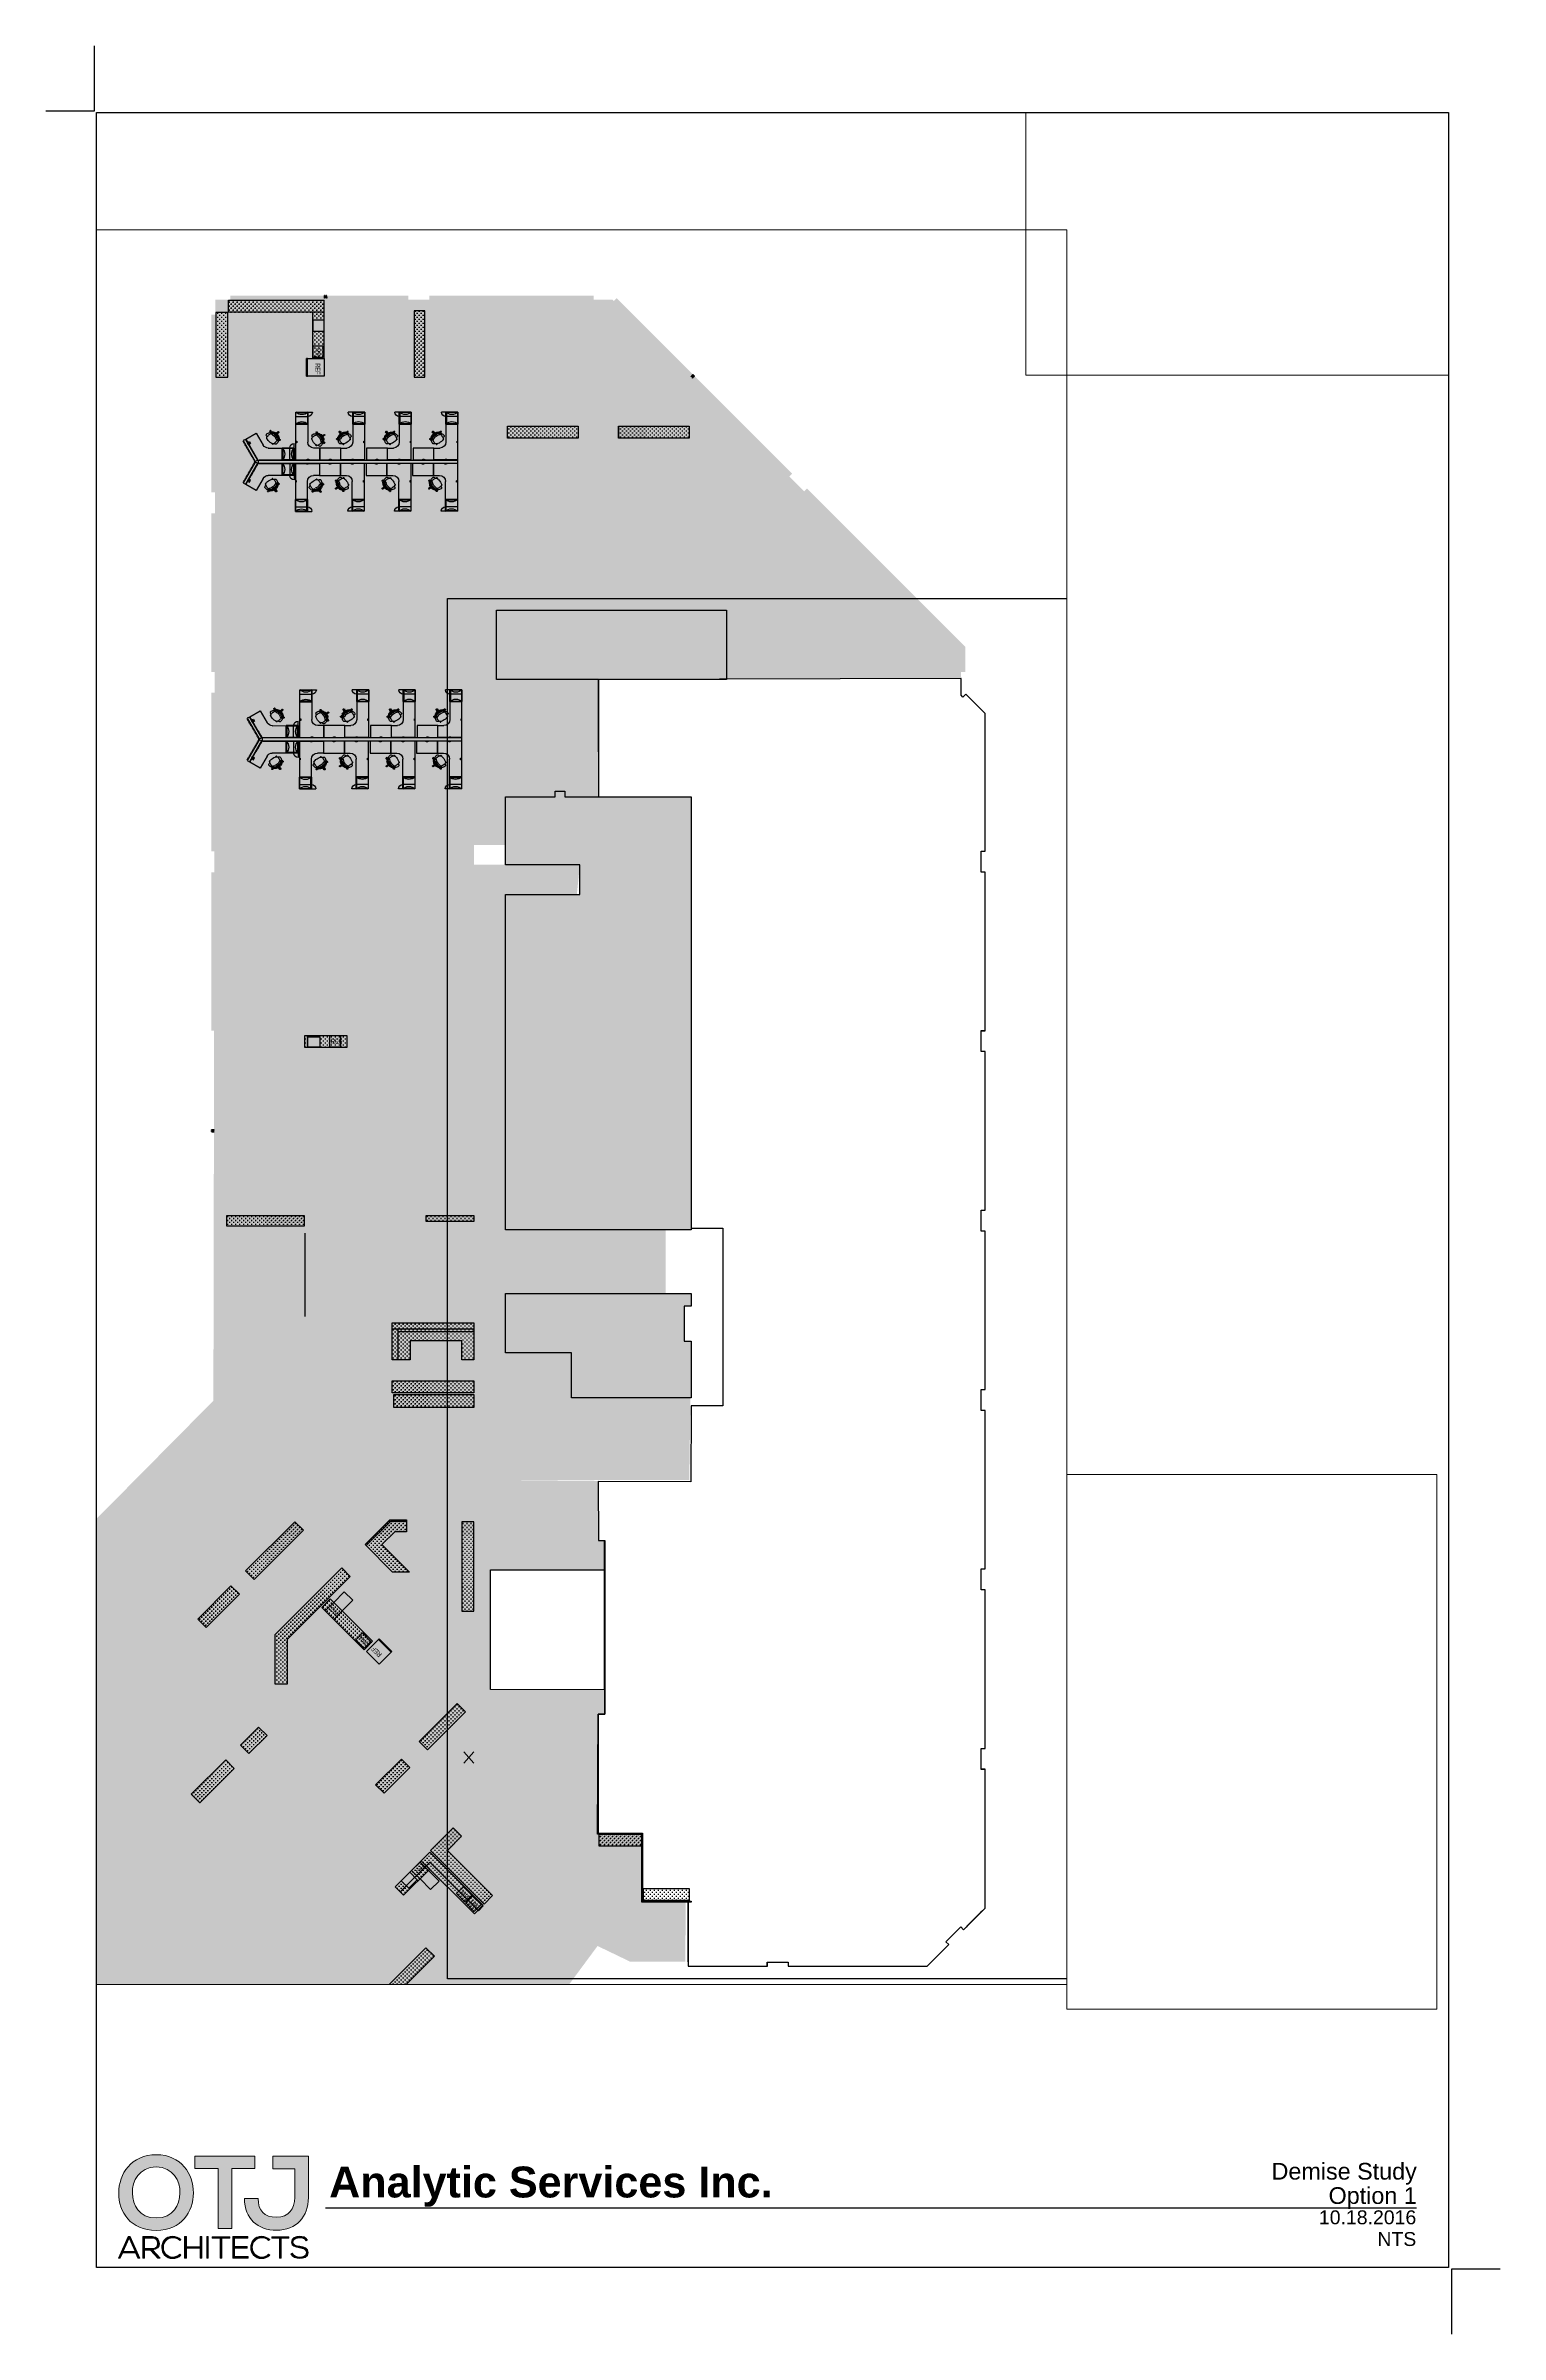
# Paper-space layout 'OPTION 1' of a CAD drawing. Header units: inches. Extents: x -1.7 to 9.5, y -2.6 to 15.
# The model-space entities are those that its viewports show. They can reach past a viewport. Long polylines and large blocks are cut down to what shows.
import ezdxf
from ezdxf.enums import TextEntityAlignment as Align

# ---------------------------------------------------------------- set-up
doc = ezdxf.new("R2010")
doc.units = ezdxf.units.IN
doc.header["$LTSCALE"] = 96
doc.header["$MEASUREMENT"] = 0
doc.linetypes.add('DASHED', pattern=[0.75, 0.5, -0.25])
doc.linetypes.add('PHANTOM4', pattern=[0.625, 0.3125, -0.0625, 0.0625, -0.0625, 0.0625, -0.0625])
for name, color, linetype in [('A-Area', 212, 'PHANTOM4'), ('A-Bldg-Patt', 5, 'Continuous'), ('A-Flor-Case-Exst', 235, 'Continuous'), ('A-Flor-Case-Neww', 3, 'Continuous'), ('A-Flor-Eqpm', 94, 'Continuous'), ('A-Flor-Strs-Neww', 43, 'Continuous'), ('A-Furn', 43, 'Continuous'), ('A-FURN-EXIST', 33, 'Continuous'), ('A-Wall-Neww', 6, 'Continuous'), ('AFUFU-2D-CH', 2, 'Continuous'), ('AFUFU-2D-SC', 6, 'Continuous'), ('AFUFU-2D-SC-TX', 6, 'Continuous'), ('AFUFU-2D-WS', 1, 'Continuous'), ('AFUFU-2D-WS-SU', 1, 'DASHED'), ('AFUFU-2D-WS-SU-TX', 1, 'Continuous'), ('AFUFU-2D-WS-TX', 1, 'Continuous'), ('AFUPA-2D-SW-64', 3, 'Continuous'), ('AFUPA-2D-SW-64-TX-T', 3, 'Continuous'), ('AFUPA-2D-SW-LN', 7, 'Continuous'), ('Area_Boundaries', 1, 'Continuous'), ('Layer 1', 7, 'Continuous'), ('TTLB', 254, 'Continuous')]:
    doc.layers.add(name, color=color, linetype=linetype)
doc.layers.add('Viewport', color=14, linetype='Continuous', plot=False)
doc.styles.add('OTJ_Title1', font='arialbd.ttf')
doc.styles.add('OTJ_Title2', font='arial.ttf')
doc.styles.add('XFINE_1-8', font='ARIALN.TTF', dxfattribs={"width": 0.8, "height": 10})
pattern_1 = [(270, (-2159.6815, 649.5292), (4, -4), [2, -6]), (0, (-2160.6815, 648.5292), (4, 4), [2, -6])]

# ---------------------------------------------------------------- blocks, each defined once
blk = doc.blocks.new('A$C05FF6D3D')
at = {"layer": 'Layer 1'}
h = blk.add_hatch(color=256, dxfattribs=at)
h.dxf.hatch_style = 2
edge = h.paths.add_edge_path()
edge.add_spline(control_points=[(3.35, 2.94), (3.34, 2.1), (2.83, 1.26), (1.69, 1.26), (0.54, 1.26), (0.01, 2.08), (0.01, 2.94), (0.01, 3.79), (0.56, 4.65), (1.69, 4.65), (2.81, 4.65), (3.36, 3.79), (3.35, 2.94)], knot_values=[0, 0, 0, 0, 1, 1, 1, 2, 2, 2, 3, 3, 3, 4, 4, 4, 4], degree=3, periodic=0)
edge = h.paths.add_edge_path()
edge.add_spline(control_points=[(0.62, 2.93), (0.63, 2.4), (0.92, 1.82), (1.69, 1.82), (2.45, 1.82), (2.74, 2.4), (2.75, 2.93), (2.76, 3.48), (2.45, 4.1), (1.69, 4.1), (0.92, 4.1), (0.6, 3.48), (0.62, 2.93)], knot_values=[0, 0, 0, 0, 1, 1, 1, 2, 2, 2, 3, 3, 3, 4, 4, 4, 4], degree=3, periodic=0)
h = blk.add_hatch(color=256, dxfattribs=at)
h.dxf.hatch_style = 2
edge = h.paths.add_edge_path()
edge.add_spline(control_points=[(4.46, 4.03), (4.46, 4.03), (3.42, 4.03), (3.42, 4.03), (3.42, 4.03), (3.42, 4.59), (3.42, 4.59), (4.36, 4.59), (5.16, 4.59), (6.1, 4.59), (6.1, 4.59), (6.1, 4.03), (6.1, 4.03), (6.1, 4.03), (5.07, 4.03), (5.07, 4.03), (5.07, 4.03), (5.07, 1.34), (5.07, 1.34), (5.07, 1.34), (4.46, 1.34), (4.46, 1.34), (4.46, 1.34), (4.46, 4.03), (4.46, 4.03)], knot_values=[0, 0, 0, 0, 1, 1, 1, 2, 2, 2, 3, 3, 3, 4, 4, 4, 5, 5, 5, 6, 6, 6, 7, 7, 7, 8, 8, 8, 8], degree=3, periodic=0)
h = blk.add_hatch(color=7, dxfattribs=at)
h.dxf.hatch_style = 2
edge = h.paths.add_edge_path()
edge.add_spline(control_points=[(8.5, 2.73), (8.5, 1.88), (7.97, 1.27), (7.07, 1.27), (6.24, 1.27), (5.64, 1.77), (5.64, 2.69), (5.64, 2.69), (6.25, 2.69), (6.25, 2.69), (6.25, 2.13), (6.52, 1.85), (7.07, 1.85), (7.63, 1.85), (7.89, 2.23), (7.89, 2.73), (7.89, 2.73), (7.89, 4.02), (7.89, 4.02), (7.89, 4.02), (6.91, 4.02), (6.91, 4.02), (6.91, 4.02), (6.91, 4.59), (6.91, 4.59), (7.44, 4.59), (7.97, 4.59), (8.5, 4.59), (8.5, 4.59), (8.5, 2.73), (8.5, 2.73)], knot_values=[0, 0, 0, 0, 1, 1, 1, 2, 2, 2, 3, 3, 3, 4, 4, 4, 5, 5, 5, 6, 6, 6, 7, 7, 7, 8, 8, 8, 9, 9, 9, 10, 10, 10, 10], degree=3, periodic=0)
h = blk.add_hatch(color=7, dxfattribs=at)
h.dxf.hatch_style = 2
h.paths.add_polyline_path([(0.87, 0.02), (0.76, 0.25), (0.19, 0.25), (0.08, 0.02), (0, 0.02), (0.44, 0.99), (0.52, 0.99), (0.95, 0.02)])
h.paths.add_polyline_path([(0.74, 0.32), (0.48, 0.91), (0.21, 0.32)])
h = blk.add_hatch(color=7, dxfattribs=at)
h.dxf.hatch_style = 2
edge = h.paths.add_edge_path()
edge.add_spline(control_points=[(1.86, 0.02), (1.86, 0.02), (1.76, 0.02), (1.76, 0.02), (1.76, 0.02), (1.43, 0.38), (1.43, 0.38), (1.43, 0.38), (1.16, 0.38), (1.16, 0.38), (1.16, 0.38), (1.16, 0.02), (1.16, 0.02), (1.16, 0.02), (1.09, 0.02), (1.09, 0.02), (1.09, 0.02), (1.09, 0.99), (1.09, 0.99), (1.23, 0.99), (1.37, 0.99), (1.52, 0.99), (1.73, 0.99), (1.83, 0.83), (1.83, 0.68), (1.84, 0.53), (1.73, 0.39), (1.52, 0.39), (1.52, 0.39), (1.86, 0.02), (1.86, 0.02)], knot_values=[0, 0, 0, 0, 1, 1, 1, 2, 2, 2, 3, 3, 3, 4, 4, 4, 5, 5, 5, 6, 6, 6, 7, 7, 7, 8, 8, 8, 9, 9, 9, 10, 10, 10, 10], degree=3, periodic=0)
edge = h.paths.add_edge_path()
edge.add_spline(control_points=[(1.16, 0.45), (1.16, 0.45), (1.51, 0.45), (1.51, 0.45), (1.68, 0.45), (1.75, 0.55), (1.75, 0.68), (1.75, 0.8), (1.68, 0.92), (1.52, 0.92), (1.52, 0.92), (1.16, 0.92), (1.16, 0.92), (1.16, 0.92), (1.16, 0.45), (1.16, 0.45)], knot_values=[0, 0, 0, 0, 1, 1, 1, 2, 2, 2, 3, 3, 3, 4, 4, 4, 5, 5, 5, 5], degree=3, periodic=0)
h = blk.add_hatch(color=7, dxfattribs=at)
h.dxf.hatch_style = 2
edge = h.paths.add_edge_path()
edge.add_spline(control_points=[(2.79, 0.15), (2.69, 0.05), (2.56, 0), (2.43, 0), (2.11, 0), (1.94, 0.23), (1.94, 0.49), (1.93, 0.75), (2.1, 1), (2.43, 1), (2.56, 1), (2.69, 0.95), (2.79, 0.85), (2.79, 0.85), (2.74, 0.81), (2.74, 0.81), (2.65, 0.89), (2.54, 0.93), (2.43, 0.93), (2.15, 0.93), (2.01, 0.73), (2.01, 0.5), (2.01, 0.27), (2.15, 0.07), (2.43, 0.07), (2.54, 0.07), (2.65, 0.11), (2.74, 0.2), (2.74, 0.2), (2.79, 0.15), (2.79, 0.15)], knot_values=[0, 0, 0, 0, 1, 1, 1, 2, 2, 2, 3, 3, 3, 4, 4, 4, 5, 5, 5, 6, 6, 6, 7, 7, 7, 8, 8, 8, 9, 9, 9, 10, 10, 10, 10], degree=3, periodic=0)
h = blk.add_hatch(color=7, dxfattribs=at)
h.dxf.hatch_style = 2
h.paths.add_polyline_path([(3.66, 0.02), (3.66, 0.46), (3.04, 0.46), (3.04, 0.02), (2.96, 0.02), (2.96, 0.99), (3.04, 0.99), (3.04, 0.52), (3.66, 0.52), (3.66, 0.99), (3.73, 0.99), (3.73, 0.02)])
h = blk.add_hatch(color=7, dxfattribs=at)
h.dxf.hatch_style = 2
h.paths.add_polyline_path([(3.95, 0.02), (3.95, 0.99), (4.02, 0.99), (4.02, 0.02)])
h = blk.add_hatch(color=7, dxfattribs=at)
h.dxf.hatch_style = 2
h.paths.add_polyline_path([(4.55, 0.92), (4.2, 0.92), (4.2, 0.98), (4.98, 0.98), (4.98, 0.92), (4.63, 0.92), (4.63, 0.02), (4.55, 0.02)])
h = blk.add_hatch(color=7, dxfattribs=at)
h.dxf.hatch_style = 2
h.paths.add_polyline_path([(5.19, 0.54), (5.76, 0.54), (5.76, 0.47), (5.19, 0.47), (5.19, 0.09), (5.8, 0.09), (5.8, 0.02), (5.12, 0.02), (5.12, 0.99), (5.79, 0.99), (5.79, 0.91), (5.19, 0.91)])
h = blk.add_hatch(color=7, dxfattribs=at)
h.dxf.hatch_style = 2
edge = h.paths.add_edge_path()
edge.add_spline(control_points=[(6.77, 0.15), (6.67, 0.05), (6.54, 0), (6.42, 0), (6.09, 0), (5.92, 0.23), (5.92, 0.49), (5.92, 0.75), (6.08, 1), (6.42, 1), (6.54, 1), (6.67, 0.95), (6.77, 0.85), (6.77, 0.85), (6.72, 0.81), (6.72, 0.81), (6.64, 0.89), (6.53, 0.93), (6.42, 0.93), (6.13, 0.93), (5.99, 0.73), (5.99, 0.5), (5.99, 0.27), (6.14, 0.07), (6.42, 0.07), (6.53, 0.07), (6.64, 0.11), (6.72, 0.2), (6.72, 0.2), (6.77, 0.15), (6.77, 0.15)], knot_values=[0, 0, 0, 0, 1, 1, 1, 2, 2, 2, 3, 3, 3, 4, 4, 4, 5, 5, 5, 6, 6, 6, 7, 7, 7, 8, 8, 8, 9, 9, 9, 10, 10, 10, 10], degree=3, periodic=0)
h = blk.add_hatch(color=7, dxfattribs=at)
h.dxf.hatch_style = 2
h.paths.add_polyline_path([(7.21, 0.92), (6.86, 0.92), (6.86, 0.98), (7.63, 0.98), (7.63, 0.92), (7.28, 0.92), (7.28, 0.02), (7.21, 0.02)])
h = blk.add_hatch(color=7, dxfattribs=at)
h.dxf.hatch_style = 2
edge = h.paths.add_edge_path()
edge.add_spline(control_points=[(8.4, 0.8), (8.33, 0.91), (8.22, 0.93), (8.11, 0.93), (7.99, 0.93), (7.81, 0.89), (7.81, 0.73), (7.81, 0.61), (7.95, 0.58), (8.11, 0.55), (8.3, 0.51), (8.49, 0.48), (8.49, 0.27), (8.49, 0.05), (8.27, 0), (8.11, 0), (7.96, 0), (7.79, 0.06), (7.71, 0.21), (7.71, 0.21), (7.78, 0.24), (7.78, 0.24), (7.84, 0.13), (7.99, 0.07), (8.11, 0.07), (8.23, 0.07), (8.42, 0.1), (8.42, 0.27), (8.42, 0.42), (8.26, 0.45), (8.1, 0.48), (7.92, 0.52), (7.74, 0.55), (7.74, 0.73), (7.74, 0.94), (7.95, 1), (8.11, 1), (8.25, 1), (8.37, 0.98), (8.46, 0.83), (8.46, 0.83), (8.4, 0.8), (8.4, 0.8)], knot_values=[0, 0, 0, 0, 1, 1, 1, 2, 2, 2, 3, 3, 3, 4, 4, 4, 5, 5, 5, 6, 6, 6, 7, 7, 7, 8, 8, 8, 9, 9, 9, 10, 10, 10, 11, 11, 11, 12, 12, 12, 13, 13, 13, 14, 14, 14, 14], degree=3, periodic=0)
at = {"layer": 'Layer 1', "lineweight": 0}
for points in [[(0.87, 0.02), (0.76, 0.25), (0.19, 0.25), (0.08, 0.02), (0, 0.02), (0.44, 0.99), (0.52, 0.99), (0.95, 0.02), (0.87, 0.02)], [(0.74, 0.32), (0.48, 0.91), (0.21, 0.32), (0.74, 0.32)], [(3.66, 0.02), (3.66, 0.46), (3.04, 0.46), (3.04, 0.02), (2.96, 0.02), (2.96, 0.99), (3.04, 0.99), (3.04, 0.52), (3.66, 0.52), (3.66, 0.99), (3.73, 0.99), (3.73, 0.02), (3.66, 0.02)], [(3.95, 0.02), (3.95, 0.99), (4.02, 0.99), (4.02, 0.02), (3.95, 0.02)], [(4.55, 0.92), (4.2, 0.92), (4.2, 0.98), (4.98, 0.98), (4.98, 0.92), (4.63, 0.92), (4.63, 0.02), (4.55, 0.02), (4.55, 0.92)], [(5.19, 0.54), (5.76, 0.54), (5.76, 0.47), (5.19, 0.47), (5.19, 0.09), (5.8, 0.09), (5.8, 0.02), (5.12, 0.02), (5.12, 0.99), (5.79, 0.99), (5.79, 0.91), (5.19, 0.91), (5.19, 0.54)], [(7.21, 0.92), (6.86, 0.92), (6.86, 0.98), (7.63, 0.98), (7.63, 0.92), (7.28, 0.92), (7.28, 0.02), (7.21, 0.02), (7.21, 0.92)]]:
    blk.add_lwpolyline(points, dxfattribs=at)
for points, knots in [([(3.35, 2.94), (3.34, 2.1), (2.83, 1.26), (1.69, 1.26), (0.54, 1.26), (0.01, 2.08), (0.01, 2.94), (0.01, 3.79), (0.56, 4.65), (1.69, 4.65), (2.81, 4.65), (3.36, 3.79), (3.35, 2.94)], [0, 0, 0, 0, 1, 1, 1, 2, 2, 2, 3, 3, 3, 4, 4, 4, 4]), ([(4.46, 4.03), (4.46, 4.03), (3.42, 4.03), (3.42, 4.03), (3.42, 4.03), (3.42, 4.59), (3.42, 4.59), (4.36, 4.59), (5.16, 4.59), (6.1, 4.59), (6.1, 4.59), (6.1, 4.03), (6.1, 4.03), (6.1, 4.03), (5.07, 4.03), (5.07, 4.03), (5.07, 4.03), (5.07, 1.34), (5.07, 1.34), (5.07, 1.34), (4.46, 1.34), (4.46, 1.34), (4.46, 1.34), (4.46, 4.03), (4.46, 4.03)], [0, 0, 0, 0, 1, 1, 1, 2, 2, 2, 3, 3, 3, 4, 4, 4, 5, 5, 5, 6, 6, 6, 7, 7, 7, 8, 8, 8, 8]), ([(8.5, 2.73), (8.5, 1.88), (7.97, 1.27), (7.07, 1.27), (6.24, 1.27), (5.64, 1.77), (5.64, 2.69), (5.64, 2.69), (6.25, 2.69), (6.25, 2.69), (6.25, 2.13), (6.52, 1.85), (7.07, 1.85), (7.63, 1.85), (7.89, 2.23), (7.89, 2.73), (7.89, 2.73), (7.89, 4.02), (7.89, 4.02), (7.89, 4.02), (6.91, 4.02), (6.91, 4.02), (6.91, 4.02), (6.91, 4.59), (6.91, 4.59), (7.44, 4.59), (7.97, 4.59), (8.5, 4.59), (8.5, 4.59), (8.5, 2.73), (8.5, 2.73)], [0, 0, 0, 0, 1, 1, 1, 2, 2, 2, 3, 3, 3, 4, 4, 4, 5, 5, 5, 6, 6, 6, 7, 7, 7, 8, 8, 8, 9, 9, 9, 10, 10, 10, 10]), ([(0.62, 2.93), (0.63, 2.4), (0.92, 1.82), (1.69, 1.82), (2.45, 1.82), (2.74, 2.4), (2.75, 2.93), (2.76, 3.48), (2.45, 4.1), (1.69, 4.1), (0.92, 4.1), (0.6, 3.48), (0.62, 2.93)], [0, 0, 0, 0, 1, 1, 1, 2, 2, 2, 3, 3, 3, 4, 4, 4, 4]), ([(1.86, 0.02), (1.86, 0.02), (1.76, 0.02), (1.76, 0.02), (1.76, 0.02), (1.43, 0.38), (1.43, 0.38), (1.43, 0.38), (1.16, 0.38), (1.16, 0.38), (1.16, 0.38), (1.16, 0.02), (1.16, 0.02), (1.16, 0.02), (1.09, 0.02), (1.09, 0.02), (1.09, 0.02), (1.09, 0.99), (1.09, 0.99), (1.23, 0.99), (1.37, 0.99), (1.52, 0.99), (1.73, 0.99), (1.83, 0.83), (1.83, 0.68), (1.84, 0.53), (1.73, 0.39), (1.52, 0.39), (1.52, 0.39), (1.86, 0.02), (1.86, 0.02)], [0, 0, 0, 0, 1, 1, 1, 2, 2, 2, 3, 3, 3, 4, 4, 4, 5, 5, 5, 6, 6, 6, 7, 7, 7, 8, 8, 8, 9, 9, 9, 10, 10, 10, 10]), ([(1.16, 0.45), (1.16, 0.45), (1.51, 0.45), (1.51, 0.45), (1.68, 0.45), (1.75, 0.55), (1.75, 0.68), (1.75, 0.8), (1.68, 0.92), (1.52, 0.92), (1.52, 0.92), (1.16, 0.92), (1.16, 0.92), (1.16, 0.92), (1.16, 0.45), (1.16, 0.45)], [0, 0, 0, 0, 1, 1, 1, 2, 2, 2, 3, 3, 3, 4, 4, 4, 5, 5, 5, 5]), ([(2.79, 0.15), (2.69, 0.05), (2.56, 0), (2.43, 0), (2.11, 0), (1.94, 0.23), (1.94, 0.49), (1.93, 0.75), (2.1, 1), (2.43, 1), (2.56, 1), (2.69, 0.95), (2.79, 0.85), (2.79, 0.85), (2.74, 0.81), (2.74, 0.81), (2.65, 0.89), (2.54, 0.93), (2.43, 0.93), (2.15, 0.93), (2.01, 0.73), (2.01, 0.5), (2.01, 0.27), (2.15, 0.07), (2.43, 0.07), (2.54, 0.07), (2.65, 0.11), (2.74, 0.2), (2.74, 0.2), (2.79, 0.15), (2.79, 0.15)], [0, 0, 0, 0, 1, 1, 1, 2, 2, 2, 3, 3, 3, 4, 4, 4, 5, 5, 5, 6, 6, 6, 7, 7, 7, 8, 8, 8, 9, 9, 9, 10, 10, 10, 10]), ([(6.77, 0.15), (6.67, 0.05), (6.54, 0), (6.42, 0), (6.09, 0), (5.92, 0.23), (5.92, 0.49), (5.92, 0.75), (6.08, 1), (6.42, 1), (6.54, 1), (6.67, 0.95), (6.77, 0.85), (6.77, 0.85), (6.72, 0.81), (6.72, 0.81), (6.64, 0.89), (6.53, 0.93), (6.42, 0.93), (6.13, 0.93), (5.99, 0.73), (5.99, 0.5), (5.99, 0.27), (6.14, 0.07), (6.42, 0.07), (6.53, 0.07), (6.64, 0.11), (6.72, 0.2), (6.72, 0.2), (6.77, 0.15), (6.77, 0.15)], [0, 0, 0, 0, 1, 1, 1, 2, 2, 2, 3, 3, 3, 4, 4, 4, 5, 5, 5, 6, 6, 6, 7, 7, 7, 8, 8, 8, 9, 9, 9, 10, 10, 10, 10]), ([(8.4, 0.8), (8.33, 0.91), (8.22, 0.93), (8.11, 0.93), (7.99, 0.93), (7.81, 0.89), (7.81, 0.73), (7.81, 0.61), (7.95, 0.58), (8.11, 0.55), (8.3, 0.51), (8.49, 0.48), (8.49, 0.27), (8.49, 0.05), (8.27, 0), (8.11, 0), (7.96, 0), (7.79, 0.06), (7.71, 0.21), (7.71, 0.21), (7.78, 0.24), (7.78, 0.24), (7.84, 0.13), (7.99, 0.07), (8.11, 0.07), (8.23, 0.07), (8.42, 0.1), (8.42, 0.27), (8.42, 0.42), (8.26, 0.45), (8.1, 0.48), (7.92, 0.52), (7.74, 0.55), (7.74, 0.73), (7.74, 0.94), (7.95, 1), (8.11, 1), (8.25, 1), (8.37, 0.98), (8.46, 0.83), (8.46, 0.83), (8.4, 0.8), (8.4, 0.8)], [0, 0, 0, 0, 1, 1, 1, 2, 2, 2, 3, 3, 3, 4, 4, 4, 5, 5, 5, 6, 6, 6, 7, 7, 7, 8, 8, 8, 9, 9, 9, 10, 10, 10, 11, 11, 11, 12, 12, 12, 13, 13, 13, 14, 14, 14, 14])]:
    blk.add_open_spline(points, degree=3, knots=knots, dxfattribs=at)
blk = doc.blocks.new('A$C3CEE41D0')
at = {"layer": 'TTLB', "color": 7, "style": 'OTJ_Title1', "width": 0.75}
blk.add_attdef('PROJECTNAME', text='', height=0.237, dxfattribs=at).set_placement((0.036, 0.34), align=Align.BOTTOM_LEFT)
at = {"layer": 'TTLB', "color": 7, "style": 'OTJ_Title2', "width": 0.75}
for tag, p in [('TITLE', (8.402, 0.51)), ('TITLE2', (8.402, 0.324))]:
    blk.add_attdef(tag, text='', height=0.128, dxfattribs=at).set_placement(p, align=Align.BOTTOM_RIGHT)
for tag, p in [('ADDRESS1', (0.036, 0.308)), ('CITY/STATE', (0.036, 0.165))]:
    blk.add_attdef(tag, text='', height=0.107, dxfattribs=at).set_placement(p, align=Align.TOP_LEFT)
for tag, p in [('DATE', (8.398, 0.312)), ('SCALE', (8.398, 0.146))]:
    blk.add_attdef(tag, text='', height=0.107, dxfattribs=at).set_placement(p, align=Align.TOP_RIGHT)
blk = doc.blocks.new('A$C42384E78')
at = {"layer": 'A-Flor-Eqpm'}
for points in [[(0, 0), (0, 36), (36, 36), (36, 0)], [(0, 36), (0, 34), (36, 34), (36, 36)]]:
    blk.add_lwpolyline(points, close=True, dxfattribs=at)
blk = doc.blocks.new('A$C7D282964')
at = {"layer": 'A-Flor-Eqpm', "rotation": 180}
blk.add_blockref('A$C42384E78', (18, 18), dxfattribs=at)
at = {"layer": 'A-Flor-Eqpm', "insert": (-8.2, 9.7), "char_height": 10, "width": 17.448, "attachment_point": 1, "style": 'XFINE_1-8'}
blk.add_mtext('REF', dxfattribs=at)
blk = doc.blocks.new('A$C78394056')
at = {"layer": 'A-Flor-Eqpm'}
blk.add_lwpolyline([(1, -3.1), (25, -3.1), (25, -22.5), (1, -22.5)], close=True, dxfattribs=at)
at = {"layer": 'A-Flor-Eqpm', "insert": (5.2, -8.1), "char_height": 10, "width": 17.448, "attachment_point": 1, "style": 'XFINE_1-8'}
blk.add_mtext('MW', dxfattribs=at)
blk = doc.blocks.new('A$C62865EDF (2)')
at = {"layer": 'A-Furn', "color": 0}
blk.add_lwpolyline([(36.2, 96.2), (435.5, 96.2), (435.5, 103.3), (36.2, 103.3)], close=True, dxfattribs=at)
at = {"layer": 'AFUFU-2D-CH', "color": 0}
for p, q in [((49.8, 143.5), (50.5, 144.4)), ((49.8, 143.5), (49.8, 143.5)), ((49.8, 143.5), (50.1, 143.2)), ((50.1, 143.2), (50.3, 143.1)), ((50.7, 143.6), (50.3, 143.1)), ((50.3, 143.1), (50.3, 143.1)), ((50.7, 143.5), (50.4, 143)), ((50.4, 143), (50.4, 143)), ((50.9, 142.6), (50.4, 143)), ((50.7, 143.6), (50.7, 143.6)), ((50.8, 143.3), (50.8, 143.3)), ((50.9, 142.6), (51.1, 142.9)), ((50.9, 142.6), (50.9, 142.6)), ((51, 142.6), (51.2, 142.8)), ((51, 142.6), (51, 142.5)), ((51.2, 142.4), (51, 142.5)), ((51.2, 142.4), (51.5, 142.3)), ((51.5, 142.3), (51.6, 142.3)), ((51.7, 142.4), (51.6, 142.3)), ((54.3, 158.4), (55.3, 159.8)), ((54.3, 158.4), (54.3, 158.4)), ((54.3, 158.4), (54.6, 158.1)), ((54.6, 158.1), (54.8, 158)), ((55, 158.3), (54.8, 158)), ((54.8, 158), (54.8, 158)), ((55.1, 158.2), (54.9, 157.9)), ((54.9, 157.9), (54.9, 157.9)), ((55.4, 157.5), (54.9, 157.9)), ((55.4, 159.8), (55.3, 159.8)), ((55.6, 159.8), (55.4, 159.8)), ((55.4, 157.5), (55.5, 157.5)), ((55.5, 157.5), (55.5, 157.6)), ((55.5, 157.5), (55.5, 157.4)), ((55.6, 157.4), (55.5, 157.4)), ((55.5, 155.6), (56, 154.2)), ((56.3, 153.8), (56, 153.5)), ((56.3, 154.8), (56.3, 154.8)), ((56.3, 153.8), (57.2, 153.9)), ((57.1, 155), (57.5, 155.1)), ((71.9, 142.9), (71.7, 143.7)), ((71.9, 142.9), (71.7, 142.5)), ((73.8, 142.8), (72.3, 142.8)), ((72.8, 144), (72.7, 144.5)), ((72.8, 143.3), (72.8, 143.3)), ((75.1, 147.8), (75.1, 147.8)), ((75.2, 147.7), (75.2, 147.7)), ((75.5, 143.5), (75.6, 143.4)), ((75.6, 143.4), (75.6, 143.4)), ((75.7, 143.4), (75.7, 143.4)), ((75.7, 143.3), (75.7, 143.4)), ((75.7, 143.3), (76.2, 143)), ((76.3, 143), (76.2, 143)), ((76.4, 143.2), (76.3, 143)), ((76.5, 143.2), (76.3, 142.9)), ((76.5, 142.7), (76.3, 142.9)), ((76.3, 142.9), (76.3, 142.9)), ((76.9, 142.6), (76.5, 142.7)), ((76.9, 142.6), (77.9, 144)), ((76.9, 142.6), (76.9, 142.6)), ((77.7, 144.3), (77.9, 144.1)), ((77.9, 144.1), (77.9, 144)), ((138.9, 144.3), (139.5, 145.2)), ((138.9, 144.3), (138.9, 144.3)), ((138.9, 144.3), (139.2, 144)), ((139.2, 144), (139.3, 143.9)), ((139.3, 143.9), (139.4, 143.9)), ((139.8, 144.4), (139.4, 143.9)), ((139.8, 144.4), (139.4, 143.9)), ((139.4, 143.9), (139.5, 143.8)), ((140, 143.4), (139.5, 143.8)), ((139.8, 144.4), (139.8, 144.4)), ((139.9, 144.1), (139.9, 144.1)), ((140, 143.5), (140.2, 143.7)), ((140, 143.4), (140, 143.5)), ((140.1, 143.4), (140.3, 143.6)), ((140.3, 143.2), (140.1, 143.4)), ((140.1, 143.4), (140.1, 143.4)), ((140.3, 143.2), (140.6, 143.1)), ((140.6, 143.1), (140.7, 143.1)), ((140.8, 143.3), (140.7, 143.1)), ((143.4, 159.2), (144.4, 160.6)), ((143.4, 159.2), (143.4, 159.2)), ((143.4, 159.2), (143.7, 158.9)), ((143.7, 158.9), (143.8, 158.8)), ((143.8, 158.8), (143.9, 158.8)), ((144.1, 159.1), (143.9, 158.8)), ((144.1, 159), (144, 158.7)), ((144, 158.7), (144, 158.7)), ((144.5, 158.3), (144, 158.7)), ((144.4, 160.7), (144.4, 160.6)), ((144.7, 160.6), (144.4, 160.7)), ((144.5, 158.3), (144.6, 158.4)), ((144.5, 158.3), (144.5, 158.3)), ((144.6, 158.3), (144.6, 158.2)), ((144.7, 158.2), (144.6, 158.2)), ((144.6, 156.4), (145.1, 155)), ((145.4, 154.6), (145.1, 154.3)), ((145.4, 155.6), (145.4, 155.6)), ((145.4, 154.6), (146.2, 154.7)), ((146.2, 155.8), (146.6, 155.9)), ((160.9, 143.7), (160.7, 144.5)), ((160.9, 143.7), (160.8, 143.3)), ((162.9, 143.6), (161.4, 143.6)), ((161.9, 144.9), (161.8, 145.3)), ((161.9, 144.1), (161.9, 144.1)), ((164.2, 148.6), (164.2, 148.6)), ((164.2, 148.5), (164.2, 148.5)), ((164.6, 144.3), (164.6, 144.2)), ((164.7, 144.2), (164.6, 144.2)), ((164.8, 144.2), (164.8, 144.2)), ((164.8, 144.1), (164.8, 144.2)), ((164.8, 144.1), (165.3, 143.8)), ((165.5, 144), (165.3, 143.8)), ((165.3, 143.8), (165.3, 143.8)), ((165.6, 144), (165.4, 143.7)), ((165.6, 143.6), (165.4, 143.7)), ((165.4, 143.7), (165.4, 143.7)), ((165.9, 143.4), (165.6, 143.6)), ((166, 143.4), (165.9, 143.4)), ((166, 143.4), (167, 144.8)), ((166.8, 145.1), (167, 144.9)), ((167, 144.9), (167, 144.8)), ((195.2, 137.3), (196.6, 137.7)), ((195.7, 138.8), (195.6, 139.3)), ((196, 138.1), (196, 138.1)), ((197, 138), (196.9, 138.9)), ((197, 138), (197.3, 137.7)), ((202.9, 156.8), (203, 156.8)), ((203.1, 156.9), (203.1, 156.9)), ((206.7, 154.5), (206.3, 154.4)), ((206.5, 159.5), (206.7, 159.6)), ((208.1, 158.6), (206.7, 159.6)), ((206.7, 159.6), (206.7, 159.6)), ((207.9, 153.6), (207, 153.4)), ((207.3, 157.2), (207.4, 157.3)), ((207.4, 157.4), (207.4, 157.4)), ((207.5, 157.4), (207.4, 157.4)), ((207.4, 157.4), (207.4, 157.3)), ((207.5, 158.2), (207.8, 158)), ((207.5, 157.4), (207.8, 157.9)), ((207.5, 154.5), (207.5, 154.5)), ((207.6, 158.2), (207.8, 158)), ((207.8, 158), (207.8, 157.9)), ((207.9, 158), (207.8, 158)), ((208, 158.2), (207.9, 158)), ((207.9, 153.6), (208.2, 153.4)), ((208.2, 158.6), (208, 158.2)), ((208, 155.5), (208, 154)), ((208.1, 158.6), (208.2, 158.6)), ((216.1, 144.5), (216.2, 144.4)), ((216.3, 144.4), (216.2, 144.4)), ((216.6, 144.7), (216.3, 144.4)), ((216.7, 144.9), (216.4, 145.1)), ((216.7, 144.9), (216.5, 145.1)), ((217.5, 146.2), (216.6, 146.8)), ((216.6, 146), (217.2, 145.6)), ((216.6, 146), (216.6, 145.9)), ((216.6, 145.9), (217.1, 145.5)), ((216.6, 145.6), (216.6, 145.6)), ((216.6, 144.7), (216.7, 144.8)), ((216.8, 145), (216.7, 144.9)), ((216.7, 144.9), (216.7, 144.8)), ((216.8, 145), (217.1, 145.5)), ((217.1, 145.5), (217.1, 145.5)), ((217.4, 145.8), (217.2, 145.6)), ((217.2, 145.6), (217.2, 145.6)), ((217.5, 146.1), (217.4, 145.8)), ((217.5, 146.2), (217.5, 146.1)), ((288.7, 137.3), (290.1, 137.7)), ((289.2, 138.8), (289.1, 139.3)), ((289.5, 138.1), (289.5, 138.1)), ((290.5, 138), (290.4, 138.9)), ((290.5, 138), (290.8, 137.7)), ((296.4, 156.8), (296.5, 156.8)), ((296.6, 156.9), (296.6, 156.9)), ((300.2, 154.5), (299.8, 154.4)), ((300, 159.5), (300.2, 159.6)), ((301.6, 158.6), (300.2, 159.6)), ((300.2, 159.6), (300.2, 159.6)), ((301.4, 153.6), (300.5, 153.4)), ((300.8, 157.2), (300.9, 157.3)), ((300.9, 157.4), (300.9, 157.4)), ((301, 157.4), (300.9, 157.4)), ((300.9, 157.4), (300.9, 157.3)), ((301, 158.2), (301.3, 158)), ((301, 157.4), (301.3, 157.9)), ((301, 154.5), (301, 154.5)), ((301.1, 158.2), (301.3, 158)), ((301.3, 158), (301.3, 157.9)), ((301.4, 158), (301.3, 158)), ((301.5, 158.2), (301.4, 158)), ((301.4, 153.6), (301.7, 153.4)), ((301.7, 158.6), (301.5, 158.2)), ((301.5, 155.5), (301.5, 154)), ((301.6, 158.6), (301.7, 158.6)), ((309.6, 144.5), (309.7, 144.4)), ((309.8, 144.4), (309.7, 144.4)), ((310.1, 144.7), (309.8, 144.4)), ((310.2, 144.9), (309.9, 145.1)), ((310.2, 144.9), (310, 145.1)), ((311, 146.2), (310.1, 146.8)), ((310.1, 146), (310.7, 145.6)), ((310.1, 146), (310.1, 145.9)), ((310.1, 145.9), (310.6, 145.5)), ((310.1, 145.6), (310.1, 145.6)), ((310.1, 144.7), (310.2, 144.8)), ((310.3, 145), (310.2, 144.9)), ((310.2, 144.9), (310.2, 144.8)), ((310.3, 145), (310.6, 145.5)), ((310.6, 145.5), (310.6, 145.5)), ((310.9, 145.8), (310.7, 145.6)), ((310.7, 145.6), (310.7, 145.6)), ((311, 146.1), (310.9, 145.8)), ((311, 146.2), (311, 146.1)), ((382.2, 137.3), (383.6, 137.7)), ((382.7, 138.8), (382.6, 139.3)), ((383, 138.1), (383, 138.1)), ((384, 138), (383.9, 138.9)), ((384, 138), (384.3, 137.7)), ((389.9, 156.8), (390, 156.8)), ((390.1, 156.9), (390.1, 156.9)), ((393.7, 154.5), (393.3, 154.4)), ((393.5, 159.5), (393.7, 159.6)), ((395.1, 158.6), (393.7, 159.6)), ((393.7, 159.6), (393.7, 159.6)), ((394.9, 153.6), (394, 153.4)), ((394.3, 157.2), (394.4, 157.3)), ((394.4, 157.4), (394.4, 157.4)), ((394.5, 157.4), (394.4, 157.4)), ((394.4, 157.4), (394.4, 157.3)), ((394.5, 158.2), (394.8, 158)), ((394.5, 157.4), (394.8, 157.9)), ((394.5, 154.5), (394.5, 154.5)), ((394.6, 158.2), (394.8, 158)), ((394.8, 158), (394.8, 157.9)), ((394.9, 158), (394.8, 158)), ((395, 158.2), (394.9, 158)), ((394.9, 153.6), (395.2, 153.4)), ((395.2, 158.6), (395, 158.2)), ((395, 155.5), (395, 154)), ((395.1, 158.6), (395.2, 158.6)), ((403.1, 144.5), (403.2, 144.4)), ((403.3, 144.4), (403.2, 144.4)), ((403.6, 144.7), (403.3, 144.4)), ((403.7, 144.9), (403.4, 145.1)), ((403.7, 144.9), (403.5, 145.1)), ((404.5, 146.2), (403.6, 146.8)), ((403.6, 146), (404.2, 145.6)), ((403.6, 146), (403.6, 145.9)), ((403.6, 145.9), (404.1, 145.5)), ((403.6, 145.6), (403.6, 145.6)), ((403.6, 144.7), (403.7, 144.8)), ((403.8, 145), (403.7, 144.9)), ((403.7, 144.9), (403.7, 144.8)), ((403.8, 145), (404.1, 145.5)), ((404.1, 145.5), (404.1, 145.5)), ((404.4, 145.8), (404.2, 145.6)), ((404.2, 145.6), (404.2, 145.6)), ((404.5, 146.1), (404.4, 145.8)), ((404.5, 146.2), (404.5, 146.1)), ((62.8, 134.7), (62.7, 134.5)), ((62.7, 134.5), (62.7, 134.5)), ((62.9, 134.2), (62.7, 134.5)), ((62.9, 134.2), (63.1, 134.1)), ((63.2, 134.1), (63.1, 134.1)), ((63.2, 134), (63.4, 134.3)), ((63.2, 134.1), (63.3, 134.3)), ((63.2, 134), (63.7, 133.6)), ((63.2, 134), (63.2, 134)), ((63.8, 133.6), (63.7, 133.6)), ((63.8, 134.2), (63.8, 134.2)), ((64.2, 134.1), (63.8, 133.6)), ((64.2, 134.1), (63.9, 133.6)), ((63.9, 133.5), (63.9, 133.6)), ((64, 133.4), (63.9, 133.5)), ((64.4, 133.3), (64, 133.4)), ((64.2, 134.1), (64.2, 134.1)), ((64.4, 133.3), (65.1, 134.2)), ((64.4, 133.3), (64.4, 133.3)), ((151.9, 135.5), (151.8, 135.3)), ((151.8, 135.3), (151.8, 135.3)), ((152, 135), (151.8, 135.3)), ((152, 135), (152.2, 134.9)), ((152.2, 134.9), (152.4, 135.1)), ((152.2, 134.9), (152.2, 134.9)), ((152.3, 134.9), (152.5, 135.1)), ((152.3, 134.8), (152.3, 134.9)), ((152.3, 134.8), (152.8, 134.4)), ((152.9, 134.4), (152.8, 134.4)), ((152.9, 135), (152.9, 135)), ((153.2, 134.9), (152.9, 134.4)), ((153.3, 134.9), (152.9, 134.4)), ((153.1, 134.2), (152.9, 134.4)), ((152.9, 134.4), (152.9, 134.4)), ((153.5, 134.1), (153.1, 134.2)), ((153.3, 134.9), (153.3, 134.9)), ((153.5, 134.1), (154.2, 135)), ((153.5, 134.1), (153.5, 134.1)), ((191, 137.3), (190.9, 137.1)), ((190.9, 137.1), (190.9, 137)), ((192.4, 136.1), (190.9, 137)), ((192.4, 136.1), (192.7, 136.3)), ((192.4, 136.1), (192.4, 136.1)), ((192.5, 136.7), (192.8, 136.5)), ((192.6, 136.8), (192.8, 136.6)), ((192.7, 136.3), (192.8, 136.5)), ((192.8, 136.6), (192.9, 136.6)), ((192.8, 136.5), (192.8, 136.5)), ((193.2, 137.1), (192.9, 136.6)), ((193.2, 137.2), (193.2, 137.2)), ((193.2, 137.1), (193.2, 137.2)), ((193.4, 137.3), (193.3, 137.2)), ((193.3, 137.2), (193.3, 137.2)), ((207.2, 131.6), (206.3, 132.2)), ((207.1, 132.4), (207.7, 132)), ((207.2, 132.4), (207.7, 132.1)), ((207.2, 132.4), (207.2, 132.4)), ((207.2, 131.6), (207.3, 131.5)), ((207.3, 131.5), (207.6, 131.8)), ((207.5, 132.6), (207.5, 132.6)), ((207.6, 131.8), (207.7, 132)), ((207.7, 132.1), (207.8, 132.1)), ((207.7, 132), (207.7, 132)), ((208.1, 132.6), (207.8, 132.1)), ((208.2, 132.7), (207.9, 132.9)), ((208.1, 132.7), (207.9, 132.8)), ((208.1, 132.6), (208.1, 132.7)), ((208.4, 132.9), (208.2, 132.7)), ((208.2, 132.7), (208.2, 132.7)), ((208.3, 133.4), (208.5, 133.3)), ((208.4, 132.9), (208.5, 133.3)), ((208.5, 133.3), (208.5, 133.3)), ((284.5, 137.3), (284.4, 137.1)), ((284.4, 137.1), (284.4, 137)), ((285.9, 136.1), (284.4, 137)), ((285.9, 136.1), (286.2, 136.3)), ((285.9, 136.1), (285.9, 136.1)), ((286, 136.7), (286.3, 136.5)), ((286.1, 136.8), (286.3, 136.6)), ((286.2, 136.3), (286.3, 136.5)), ((286.3, 136.6), (286.4, 136.6)), ((286.3, 136.5), (286.3, 136.5)), ((286.7, 137.1), (286.4, 136.6)), ((286.7, 137.2), (286.7, 137.2)), ((286.7, 137.1), (286.7, 137.2)), ((286.9, 137.3), (286.8, 137.2)), ((286.8, 137.2), (286.8, 137.2)), ((300.7, 131.6), (299.8, 132.2)), ((300.6, 132.4), (301.2, 132)), ((300.7, 132.4), (301.2, 132.1)), ((300.7, 132.4), (300.7, 132.4)), ((300.7, 131.6), (300.8, 131.5)), ((300.8, 131.5), (301.1, 131.8)), ((301, 132.6), (301, 132.6)), ((301.1, 131.8), (301.2, 132)), ((301.2, 132.1), (301.3, 132.1)), ((301.2, 132), (301.2, 132)), ((301.6, 132.6), (301.3, 132.1)), ((301.7, 132.7), (301.4, 132.9)), ((301.6, 132.7), (301.4, 132.8)), ((301.6, 132.6), (301.6, 132.7)), ((301.9, 132.9), (301.7, 132.7)), ((301.7, 132.7), (301.7, 132.7)), ((301.8, 133.4), (302, 133.3)), ((301.9, 132.9), (302, 133.3)), ((302, 133.3), (302, 133.3)), ((378, 137.3), (377.9, 137.1)), ((377.9, 137.1), (377.9, 137)), ((379.4, 136.1), (377.9, 137)), ((379.4, 136.1), (379.7, 136.3)), ((379.4, 136.1), (379.4, 136.1)), ((379.5, 136.7), (379.8, 136.5)), ((379.6, 136.8), (379.8, 136.6)), ((379.7, 136.3), (379.8, 136.5)), ((379.8, 136.6), (379.9, 136.6)), ((379.8, 136.5), (379.8, 136.5)), ((380.2, 137.1), (379.9, 136.6)), ((380.2, 137.2), (380.2, 137.2)), ((380.2, 137.1), (380.2, 137.2)), ((380.4, 137.3), (380.3, 137.2)), ((380.3, 137.2), (380.3, 137.2)), ((394.2, 131.6), (393.3, 132.2)), ((394.1, 132.4), (394.7, 132)), ((394.2, 132.4), (394.7, 132.1)), ((394.2, 132.4), (394.2, 132.4)), ((394.2, 131.6), (394.3, 131.5)), ((394.3, 131.5), (394.6, 131.8)), ((394.5, 132.6), (394.5, 132.6)), ((394.6, 131.8), (394.7, 132)), ((394.7, 132.1), (394.8, 132.1)), ((394.7, 132), (394.7, 132)), ((395.1, 132.6), (394.8, 132.1)), ((395.2, 132.7), (394.9, 132.9)), ((395.1, 132.7), (394.9, 132.8)), ((395.1, 132.6), (395.1, 132.7)), ((395.4, 132.9), (395.2, 132.7)), ((395.2, 132.7), (395.2, 132.7)), ((395.3, 133.4), (395.5, 133.3)), ((395.4, 132.9), (395.5, 133.3)), ((395.5, 133.3), (395.5, 133.3)), ((52, 52.4), (52.2, 52.7)), ((52, 52.3), (52, 52.4)), ((52, 52.3), (52.8, 51.5)), ((52.2, 52.7), (52.4, 52.8)), ((52.9, 52.4), (52.4, 52.8)), ((52.4, 52.8), (52.4, 52.8)), ((53, 53.4), (52.5, 52.9)), ((52.9, 52.4), (52.5, 52.9)), ((52.5, 52.9), (52.5, 52.9)), ((52.9, 52.4), (52.9, 52.4)), ((53, 53.4), (53.2, 53.2)), ((53, 53.4), (53, 53.4)), ((53, 52.7), (53, 52.7)), ((53.2, 53.6), (53.1, 53.5)), ((53.1, 53.4), (53.1, 53.5)), ((53.1, 53.4), (53.3, 53.2)), ((53.2, 53.6), (53.5, 53.8)), ((53.5, 53.8), (53.6, 53.8)), ((53.7, 53.7), (53.6, 53.8)), ((63.5, 63.6), (63.3, 63.2)), ((63.5, 63.1), (63.3, 63.2)), ((63.3, 63.2), (63.3, 63.2)), ((63.5, 63.6), (63.7, 63.7)), ((63.8, 63.7), (63.7, 63.7)), ((63.8, 63.8), (64.3, 64.2)), ((63.8, 63.8), (64, 63.6)), ((63.8, 63.8), (63.8, 63.8)), ((63.8, 63.7), (64, 63.5)), ((64.7, 63.8), (64.3, 64.2)), ((64.3, 64.2), (64.3, 64.2)), ((64.5, 64.5), (64.4, 64.4)), ((64.4, 64.4), (64.4, 64.3)), ((64.8, 63.8), (64.4, 64.3)), ((64.4, 63.7), (64.4, 63.7)), ((64.9, 64.7), (64.5, 64.5)), ((64.8, 63.8), (64.8, 63.8)), ((64.9, 64.7), (65.7, 63.9)), ((64.9, 64.7), (64.9, 64.7)), ((73.7, 56.3), (73.5, 56.7)), ((73.7, 56.3), (73.6, 55.5)), ((75.6, 56.8), (74.1, 56.6)), ((74.7, 56.1), (74.7, 56.1)), ((74.8, 55.4), (74.8, 54.9)), ((77.4, 56.4), (77.4, 56.4)), ((77.5, 56.4), (77.4, 56.4)), ((77.5, 56.5), (78, 57)), ((77.5, 56.5), (77.6, 56.4)), ((77.5, 56.5), (77.5, 56.5)), ((78.1, 57), (78, 57)), ((78.3, 57.2), (78.1, 57.1)), ((78.1, 57.1), (78.1, 57)), ((78.3, 56.7), (78.1, 57)), ((78.3, 56.8), (78.1, 57)), ((78.6, 57.4), (78.3, 57.2)), ((78.6, 57.4), (79.8, 56.2)), ((78.6, 57.4), (78.6, 57.4)), ((79.7, 55.9), (79.8, 56.1)), ((79.8, 56.1), (79.8, 56.2)), ((142.3, 53.1), (142.4, 53.5)), ((142.3, 53.1), (143.2, 52.4)), ((142.3, 53.1), (142.3, 53.1)), ((142.4, 53.5), (142.6, 53.6)), ((143.2, 53.3), (142.6, 53.6)), ((142.6, 53.6), (142.6, 53.6)), ((143, 54.3), (142.7, 53.8)), ((142.7, 53.7), (142.7, 53.8)), ((143.2, 53.3), (142.7, 53.7)), ((143, 54.3), (143.1, 54.3)), ((143.2, 54.6), (143.1, 54.4)), ((143.1, 54.3), (143.1, 54.4)), ((143.1, 54.3), (143.3, 54.1)), ((143.1, 54.3), (143.3, 54.2)), ((143.2, 54.6), (143.5, 54.8)), ((143.2, 53.7), (143.2, 53.7)), ((143.2, 53.3), (143.2, 53.3)), ((143.5, 54.8), (143.6, 54.8)), ((143.7, 54.7), (143.6, 54.8)), ((151.4, 66.3), (151.3, 66)), ((151.3, 66), (151.3, 65.9)), ((151.5, 65.8), (151.3, 65.9)), ((151.4, 66.3), (151.6, 66.5)), ((151.6, 66.5), (151.9, 66.3)), ((151.6, 66.5), (151.6, 66.5)), ((151.7, 66.6), (152, 67.1)), ((151.7, 66.6), (151.9, 66.4)), ((151.7, 66.6), (151.7, 66.6)), ((152.1, 67.1), (152, 67.1)), ((152.2, 67.4), (152.1, 67.2)), ((152.6, 66.8), (152.1, 67.2)), ((152.1, 67.2), (152.1, 67.2)), ((152.6, 66.8), (152.1, 67.1)), ((152.5, 67.7), (152.2, 67.4)), ((152.3, 66.7), (152.3, 66.7)), ((152.6, 67.7), (152.5, 67.7)), ((152.6, 67.7), (153.5, 67)), ((152.6, 66.8), (152.6, 66.8)), ((162.8, 61.2), (162.5, 61.5)), ((162.8, 61.2), (162.9, 60.3)), ((164.6, 62), (163.2, 61.5)), ((163.8, 61.2), (163.8, 61.2)), ((164.1, 60.4), (164.2, 60)), ((166.4, 61.9), (166.5, 62)), ((166.5, 62.1), (166.9, 62.6)), ((166.5, 62.1), (166.6, 62)), ((166.5, 62), (166.5, 62)), ((166.6, 62), (166.6, 62)), ((167, 62.6), (166.9, 62.6)), ((167.1, 62.9), (167, 62.7)), ((167.3, 62.5), (167, 62.7)), ((167, 62.7), (167, 62.7)), ((167.2, 62.4), (167, 62.6)), ((167.4, 63.2), (167.1, 62.9)), ((167.4, 63.2), (168.9, 62.2)), ((167.4, 63.2), (167.4, 63.2)), ((168.8, 61.9), (168.9, 62.1)), ((168.9, 62.1), (168.9, 62.2)), ((193.8, 55.8), (192.8, 54.4)), ((192.8, 54.3), (192.8, 54.4)), ((193, 54.1), (192.8, 54.3)), ((193.8, 55.8), (193.9, 55.8)), ((193.9, 55.8), (194.2, 55.7)), ((194.2, 55.7), (194.4, 55.5)), ((194.2, 55.2), (194.4, 55.5)), ((194.3, 55.2), (194.5, 55.4)), ((194.4, 55.5), (194.4, 55.5)), ((194.5, 55.4), (194.5, 55.5)), ((195, 55.1), (194.5, 55.5)), ((195, 55.1), (195, 55)), ((195, 55), (195, 55)), ((195.1, 55), (195.2, 55)), ((195.2, 55), (195.2, 55)), ((195.5, 50.7), (195.5, 50.7)), ((195.6, 50.6), (195.6, 50.6)), ((196.9, 55.6), (198.4, 55.7)), ((197.9, 55.2), (197.9, 55.2)), ((197.9, 54.4), (198, 53.9)), ((198.9, 55.5), (199, 55.9)), ((198.9, 55.5), (199.1, 54.7)), ((206.3, 65.1), (205.6, 64.2)), ((206.3, 65.1), (206.3, 65.1)), ((206.3, 65.1), (206.7, 65)), ((206.5, 64.3), (206.9, 64.8)), ((206.5, 64.3), (206.5, 64.3)), ((206.6, 64.3), (206.9, 64.8)), ((206.7, 65), (206.8, 64.9)), ((206.8, 64.9), (206.9, 64.8)), ((206.9, 64.8), (207, 64.8)), ((206.9, 64.3), (206.9, 64.3)), ((207.5, 64.4), (207, 64.8)), ((207.5, 64.4), (207.3, 64.1)), ((207.5, 64.3), (207.4, 64.1)), ((207.5, 64.4), (207.5, 64.4)), ((207.5, 64.3), (207.6, 64.3)), ((207.8, 64.2), (207.6, 64.3)), ((207.8, 64.2), (208, 63.9)), ((207.9, 63.7), (208, 63.9)), ((208, 63.9), (208, 63.9)), ((219, 56), (219.1, 56.1)), ((219.2, 56.1), (219.1, 56.1)), ((219.5, 56), (219.2, 56.1)), ((219.5, 56), (219.7, 55.9)), ((219.7, 55.8), (219.5, 55.6)), ((219.8, 55.8), (219.6, 55.5)), ((219.7, 55.8), (219.7, 55.9)), ((219.8, 55.8), (220.3, 55.4)), ((219.8, 55.8), (219.8, 55.8)), ((219.9, 55.2), (219.9, 55.2)), ((220, 54.9), (220.3, 55.4)), ((220, 54.8), (220.4, 55.3)), ((220, 54.8), (220, 54.8)), ((220.3, 55.4), (220.3, 55.4)), ((220.9, 54.9), (220.3, 54)), ((220.5, 55.3), (220.4, 55.3)), ((220.6, 55.2), (220.5, 55.3)), ((220.9, 54.9), (220.6, 55.2)), ((220.9, 54.9), (220.9, 54.9)), ((287.3, 55.8), (286.3, 54.4)), ((286.3, 54.3), (286.3, 54.4)), ((286.5, 54.1), (286.3, 54.3)), ((287.3, 55.8), (287.4, 55.8)), ((287.4, 55.8), (287.7, 55.7)), ((287.7, 55.7), (287.9, 55.5)), ((287.7, 55.2), (287.9, 55.5)), ((287.8, 55.2), (288, 55.4)), ((287.9, 55.5), (287.9, 55.5)), ((288, 55.4), (288, 55.5)), ((288.5, 55.1), (288, 55.5)), ((288.5, 55.1), (288.5, 55)), ((288.5, 55), (288.5, 55)), ((288.6, 55), (288.7, 55)), ((288.7, 55), (288.7, 55)), ((289, 50.7), (289, 50.7)), ((289.1, 50.6), (289.1, 50.6)), ((290.4, 55.6), (291.9, 55.7)), ((291.4, 55.2), (291.4, 55.2)), ((291.4, 54.4), (291.5, 53.9)), ((292.4, 55.5), (292.5, 55.9)), ((292.4, 55.5), (292.6, 54.7)), ((299.8, 65.1), (299.1, 64.2)), ((299.8, 65.1), (299.8, 65.1)), ((299.8, 65.1), (300.2, 65)), ((300, 64.3), (300.4, 64.8)), ((300, 64.3), (300, 64.3)), ((300.1, 64.3), (300.4, 64.8)), ((300.2, 65), (300.3, 64.9)), ((300.3, 64.9), (300.4, 64.8)), ((300.4, 64.8), (300.5, 64.8)), ((300.4, 64.3), (300.4, 64.3)), ((301, 64.4), (300.5, 64.8)), ((301, 64.4), (300.8, 64.1)), ((301, 64.3), (300.9, 64.1)), ((301, 64.4), (301, 64.4)), ((301, 64.3), (301.1, 64.3)), ((301.3, 64.2), (301.1, 64.3)), ((301.3, 64.2), (301.5, 63.9)), ((301.4, 63.7), (301.5, 63.9)), ((301.5, 63.9), (301.5, 63.9)), ((312.5, 56), (312.6, 56.1)), ((312.7, 56.1), (312.6, 56.1)), ((313, 56), (312.7, 56.1)), ((313, 56), (313.2, 55.9)), ((313.2, 55.8), (313, 55.6)), ((313.3, 55.8), (313.1, 55.5)), ((313.2, 55.8), (313.2, 55.9)), ((313.3, 55.8), (313.8, 55.4)), ((313.3, 55.8), (313.3, 55.8)), ((313.4, 55.2), (313.4, 55.2)), ((313.5, 54.9), (313.8, 55.4)), ((313.5, 54.8), (313.9, 55.3)), ((313.5, 54.8), (313.5, 54.8)), ((313.8, 55.4), (313.8, 55.4)), ((314.4, 54.9), (313.8, 54)), ((314, 55.3), (313.9, 55.3)), ((314.1, 55.2), (314, 55.3)), ((314.4, 54.9), (314.1, 55.2)), ((314.4, 54.9), (314.4, 54.9)), ((380.8, 55.8), (379.8, 54.4)), ((379.8, 54.3), (379.8, 54.4)), ((380, 54.1), (379.8, 54.3)), ((380.8, 55.8), (380.9, 55.8)), ((380.9, 55.8), (381.2, 55.7)), ((381.2, 55.7), (381.4, 55.5)), ((381.2, 55.2), (381.4, 55.5)), ((381.3, 55.2), (381.5, 55.4)), ((381.4, 55.5), (381.4, 55.5)), ((381.5, 55.4), (381.5, 55.5)), ((382, 55.1), (381.5, 55.5)), ((382, 55.1), (382, 55)), ((382, 55), (382, 55)), ((382.1, 55), (382.2, 55)), ((382.2, 55), (382.2, 55)), ((382.5, 50.7), (382.5, 50.7)), ((382.6, 50.6), (382.6, 50.6)), ((383.9, 55.6), (385.4, 55.7)), ((384.9, 55.2), (384.9, 55.2)), ((384.9, 54.4), (385, 53.9)), ((385.9, 55.5), (386, 55.9)), ((385.9, 55.5), (386.1, 54.7)), ((393.3, 65.1), (392.6, 64.2)), ((393.3, 65.1), (393.3, 65.1)), ((393.3, 65.1), (393.7, 65)), ((393.5, 64.3), (393.9, 64.8)), ((393.5, 64.3), (393.5, 64.3)), ((393.6, 64.3), (393.9, 64.8)), ((393.7, 65), (393.8, 64.9)), ((393.8, 64.9), (393.9, 64.8)), ((393.9, 64.8), (394, 64.8)), ((393.9, 64.3), (393.9, 64.3)), ((394.5, 64.4), (394, 64.8)), ((394.5, 64.4), (394.3, 64.1)), ((394.5, 64.3), (394.4, 64.1)), ((394.5, 64.4), (394.5, 64.4)), ((394.5, 64.3), (394.6, 64.3)), ((394.8, 64.2), (394.6, 64.3)), ((394.8, 64.2), (395, 63.9)), ((394.9, 63.7), (395, 63.9)), ((395, 63.9), (395, 63.9)), ((406, 56), (406.1, 56.1)), ((406.2, 56.1), (406.1, 56.1)), ((406.5, 56), (406.2, 56.1)), ((406.5, 56), (406.7, 55.9)), ((406.7, 55.8), (406.5, 55.6)), ((406.8, 55.8), (406.6, 55.5)), ((406.7, 55.8), (406.7, 55.9)), ((406.8, 55.8), (407.3, 55.4)), ((406.8, 55.8), (406.8, 55.8)), ((406.9, 55.2), (406.9, 55.2)), ((407, 54.9), (407.3, 55.4)), ((407, 54.8), (407.4, 55.3)), ((407, 54.8), (407, 54.8)), ((407.3, 55.4), (407.3, 55.4)), ((407.9, 54.9), (407.3, 54)), ((407.5, 55.3), (407.4, 55.3)), ((407.6, 55.2), (407.5, 55.3)), ((407.9, 54.9), (407.6, 55.2)), ((407.9, 54.9), (407.9, 54.9)), ((58.8, 38.3), (59, 38.7)), ((58.8, 38.3), (60, 37.1)), ((58.8, 38.3), (58.8, 38.3)), ((59, 38.7), (59.1, 38.8)), ((59.1, 38.8), (59.2, 38.8)), ((59.4, 38.6), (59.2, 38.8)), ((59.7, 39.4), (59.3, 38.9)), ((59.5, 38.6), (59.3, 38.9)), ((59.3, 38.9), (59.3, 38.9)), ((59.5, 41.3), (59.8, 42.8)), ((60, 43.2), (59.7, 43.4)), ((59.7, 39.4), (59.8, 39.4)), ((59.9, 39.5), (59.8, 39.5)), ((59.8, 39.4), (59.8, 39.5)), ((59.8, 39.4), (59.8, 39.3)), ((60, 43.2), (60.9, 43.2)), ((60.3, 37.2), (60, 37.1)), ((60, 37.1), (60, 37.1)), ((60.2, 42.2), (60.2, 42.2)), ((61, 42.1), (61.4, 42)), ((64.1, 39), (64.1, 39)), ((64.2, 39.1), (64.2, 39.1)), ((151.9, 45.6), (151.5, 45.8)), ((151.6, 40.6), (151.8, 41)), ((151.6, 40.6), (153.1, 39.6)), ((151.6, 40.6), (151.6, 40.6)), ((151.8, 43.7), (151.8, 45.2)), ((151.8, 41), (151.9, 41.2)), ((151.9, 45.6), (152.8, 45.8)), ((152.2, 41), (151.9, 41.2)), ((151.9, 41.2), (151.9, 41.2)), ((152.3, 41.8), (152, 41.3)), ((152, 41.2), (152, 41.3)), ((152.2, 41.1), (152, 41.2)), ((152.3, 44.7), (152.3, 44.7)), ((152.3, 41.8), (152.4, 41.8)), ((152.5, 42), (152.4, 41.9)), ((152.4, 41.9), (152.4, 41.9)), ((152.4, 41.8), (152.4, 41.8)), ((153.1, 44.7), (153.5, 44.8)), ((153.3, 39.8), (153.1, 39.6)), ((153.1, 39.6), (153.1, 39.6)), ((156.7, 42.3), (156.7, 42.3)), ((156.8, 42.4), (156.8, 42.4)), ((213.6, 43.4), (213.2, 43.3)), ((214.4, 44.6), (213.6, 44.5)), ((214.4, 44.6), (214.7, 44.9)), ((214.4, 43.6), (214.4, 43.6)), ((215.2, 42.9), (214.7, 44.3)), ((215.1, 41), (215.2, 41)), ((215.1, 38.6), (215.4, 38.6)), ((215.2, 40.9), (215.2, 41)), ((215.3, 40.9), (215.2, 40.9)), ((215.3, 40.9), (215.8, 40.5)), ((215.3, 40.9), (215.3, 40.9)), ((216.4, 40), (215.4, 38.6)), ((215.4, 38.6), (215.4, 38.6)), ((215.7, 40.2), (215.8, 40.5)), ((215.7, 40.2), (215.9, 40.4)), ((215.8, 40.5), (215.8, 40.5)), ((216, 40.4), (215.9, 40.4)), ((216.1, 40.3), (216, 40.4)), ((216.4, 40), (216.1, 40.3)), ((216.4, 40), (216.4, 40)), ((307.1, 43.4), (306.7, 43.3)), ((307.9, 44.6), (307.1, 44.5)), ((307.9, 44.6), (308.2, 44.9)), ((307.9, 43.6), (307.9, 43.6)), ((308.7, 42.9), (308.2, 44.3)), ((308.6, 41), (308.7, 41)), ((308.6, 38.6), (308.9, 38.6)), ((308.7, 40.9), (308.7, 41)), ((308.8, 40.9), (308.7, 40.9)), ((308.8, 40.9), (309.3, 40.5)), ((308.8, 40.9), (308.8, 40.9)), ((309.9, 40), (308.9, 38.6)), ((308.9, 38.6), (308.9, 38.6)), ((309.2, 40.2), (309.3, 40.5)), ((309.2, 40.2), (309.4, 40.4)), ((309.3, 40.5), (309.3, 40.5)), ((309.5, 40.4), (309.4, 40.4)), ((309.6, 40.3), (309.5, 40.4)), ((309.9, 40), (309.6, 40.3)), ((309.9, 40), (309.9, 40)), ((400.6, 43.4), (400.2, 43.3)), ((401.4, 44.6), (400.6, 44.5)), ((401.4, 44.6), (401.7, 44.9)), ((401.4, 43.6), (401.4, 43.6)), ((402.2, 42.9), (401.7, 44.3)), ((402.1, 41), (402.2, 41)), ((402.1, 38.6), (402.4, 38.6)), ((402.2, 40.9), (402.2, 41)), ((402.3, 40.9), (402.2, 40.9)), ((402.3, 40.9), (402.8, 40.5)), ((402.3, 40.9), (402.3, 40.9)), ((403.4, 40), (402.4, 38.6)), ((402.4, 38.6), (402.4, 38.6)), ((402.7, 40.2), (402.8, 40.5)), ((402.7, 40.2), (402.9, 40.4)), ((402.8, 40.5), (402.8, 40.5)), ((403, 40.4), (402.9, 40.4)), ((403.1, 40.3), (403, 40.4)), ((403.4, 40), (403.1, 40.3)), ((403.4, 40), (403.4, 40))]:
    blk.add_line(p, q, dxfattribs=at)
at = {"layer": 'AFUFU-2D-CH', "color": 0, "linetype": 'Continuous'}
for p, q in [((50.8, 143.3), (50.8, 143.3)), ((50.8, 143.3), (50.8, 143.3)), ((50.8, 143.3), (50.8, 143.3)), ((56.3, 154.8), (56.3, 154.8)), ((56.3, 154.8), (56.3, 154.8)), ((56.3, 154.8), (56.3, 154.8)), ((72.8, 143.3), (72.8, 143.3)), ((72.8, 143.3), (72.8, 143.3)), ((72.8, 143.3), (72.8, 143.3)), ((75.1, 147.8), (75.1, 147.8)), ((75.1, 147.8), (75.1, 147.8)), ((75.1, 147.8), (75.1, 147.8)), ((75.2, 147.7), (75.2, 147.7)), ((75.2, 147.7), (75.2, 147.7)), ((75.2, 147.7), (75.2, 147.7)), ((139.9, 144.1), (139.9, 144.1)), ((139.9, 144.1), (139.9, 144.1)), ((139.9, 144.1), (139.9, 144.1)), ((145.4, 155.6), (145.4, 155.6)), ((145.4, 155.6), (145.4, 155.6)), ((145.4, 155.6), (145.4, 155.6)), ((161.9, 144.1), (161.9, 144.1)), ((161.9, 144.1), (161.9, 144.1)), ((161.9, 144.1), (161.9, 144.1)), ((164.2, 148.6), (164.2, 148.6)), ((164.2, 148.6), (164.2, 148.6)), ((164.2, 148.6), (164.2, 148.6)), ((164.2, 148.5), (164.2, 148.5)), ((164.2, 148.5), (164.2, 148.5)), ((164.2, 148.5), (164.2, 148.5)), ((196, 138.1), (196, 138.1)), ((196, 138.1), (196, 138.1)), ((196, 138.1), (196, 138.1)), ((202.9, 156.8), (202.9, 156.8)), ((202.9, 156.8), (203, 156.8)), ((203, 156.8), (203, 156.8)), ((203.1, 156.9), (203.1, 156.9)), ((203.1, 156.9), (203.1, 156.9)), ((203.1, 156.9), (203.1, 156.9)), ((207.5, 154.5), (207.5, 154.5)), ((207.5, 154.5), (207.5, 154.5)), ((207.5, 154.5), (207.5, 154.5)), ((216.6, 145.6), (216.6, 145.6)), ((216.6, 145.6), (216.6, 145.6)), ((216.6, 145.6), (216.6, 145.6)), ((289.5, 138.1), (289.5, 138.1)), ((289.5, 138.1), (289.5, 138.1)), ((289.5, 138.1), (289.5, 138.1)), ((296.4, 156.8), (296.4, 156.8)), ((296.4, 156.8), (296.5, 156.8)), ((296.5, 156.8), (296.5, 156.8)), ((296.6, 156.9), (296.6, 156.9)), ((296.6, 156.9), (296.6, 156.9)), ((296.6, 156.9), (296.6, 156.9)), ((301, 154.5), (301, 154.5)), ((301, 154.5), (301, 154.5)), ((301, 154.5), (301, 154.5)), ((310.1, 145.6), (310.1, 145.6)), ((310.1, 145.6), (310.1, 145.6)), ((310.1, 145.6), (310.1, 145.6)), ((383, 138.1), (383, 138.1)), ((383, 138.1), (383, 138.1)), ((383, 138.1), (383, 138.1)), ((389.9, 156.8), (389.9, 156.8)), ((389.9, 156.8), (390, 156.8)), ((390, 156.8), (390, 156.8)), ((390.1, 156.9), (390.1, 156.9)), ((390.1, 156.9), (390.1, 156.9)), ((390.1, 156.9), (390.1, 156.9)), ((394.5, 154.5), (394.5, 154.5)), ((394.5, 154.5), (394.5, 154.5)), ((394.5, 154.5), (394.5, 154.5)), ((403.6, 145.6), (403.6, 145.6)), ((403.6, 145.6), (403.6, 145.6)), ((403.6, 145.6), (403.6, 145.6)), ((63.8, 134.2), (63.8, 134.2)), ((63.8, 134.2), (63.8, 134.2)), ((63.8, 134.2), (63.8, 134.2)), ((152.9, 135), (152.9, 135)), ((152.9, 135), (152.9, 135)), ((152.9, 135), (152.9, 135)), ((207.5, 132.6), (207.5, 132.6)), ((207.5, 132.6), (207.5, 132.6)), ((207.5, 132.6), (207.5, 132.6)), ((301, 132.6), (301, 132.6)), ((301, 132.6), (301, 132.6)), ((301, 132.6), (301, 132.6)), ((394.5, 132.6), (394.5, 132.6)), ((394.5, 132.6), (394.5, 132.6)), ((394.5, 132.6), (394.5, 132.6)), ((53, 52.7), (53, 52.7)), ((53, 52.7), (53, 52.7)), ((53, 52.7), (53, 52.7)), ((64.4, 63.7), (64.4, 63.7)), ((64.4, 63.7), (64.4, 63.7)), ((64.4, 63.7), (64.4, 63.7)), ((74.7, 56.1), (74.7, 56.1)), ((74.7, 56.1), (74.7, 56.1)), ((74.7, 56.1), (74.7, 56.1)), ((143.2, 53.7), (143.2, 53.7)), ((143.2, 53.7), (143.2, 53.7)), ((143.2, 53.7), (143.2, 53.7)), ((152.3, 66.7), (152.3, 66.7)), ((152.3, 66.7), (152.3, 66.7)), ((152.3, 66.7), (152.3, 66.7)), ((163.8, 61.2), (163.8, 61.2)), ((163.8, 61.2), (163.8, 61.2)), ((163.8, 61.2), (163.8, 61.2)), ((195.5, 50.7), (195.5, 50.7)), ((195.5, 50.7), (195.5, 50.7)), ((195.5, 50.7), (195.5, 50.7)), ((195.6, 50.6), (195.6, 50.6)), ((195.6, 50.6), (195.6, 50.6)), ((195.6, 50.6), (195.6, 50.6)), ((197.9, 55.2), (197.9, 55.2)), ((197.9, 55.2), (197.9, 55.2)), ((197.9, 55.2), (197.9, 55.2)), ((206.9, 64.3), (206.9, 64.3)), ((206.9, 64.3), (206.9, 64.3)), ((206.9, 64.3), (206.9, 64.3)), ((219.9, 55.2), (219.9, 55.2)), ((219.9, 55.2), (219.9, 55.2)), ((219.9, 55.2), (219.9, 55.2)), ((289, 50.7), (289, 50.7)), ((289, 50.7), (289, 50.7)), ((289, 50.7), (289, 50.7)), ((289.1, 50.6), (289.1, 50.6)), ((289.1, 50.6), (289.1, 50.6)), ((289.1, 50.6), (289.1, 50.6)), ((291.4, 55.2), (291.4, 55.2)), ((291.4, 55.2), (291.4, 55.2)), ((291.4, 55.2), (291.4, 55.2)), ((300.4, 64.3), (300.4, 64.3)), ((300.4, 64.3), (300.4, 64.3)), ((300.4, 64.3), (300.4, 64.3)), ((313.4, 55.2), (313.4, 55.2)), ((313.4, 55.2), (313.4, 55.2)), ((313.4, 55.2), (313.4, 55.2)), ((382.5, 50.7), (382.5, 50.7)), ((382.5, 50.7), (382.5, 50.7)), ((382.5, 50.7), (382.5, 50.7)), ((382.6, 50.6), (382.6, 50.6)), ((382.6, 50.6), (382.6, 50.6)), ((382.6, 50.6), (382.6, 50.6)), ((384.9, 55.2), (384.9, 55.2)), ((384.9, 55.2), (384.9, 55.2)), ((384.9, 55.2), (384.9, 55.2)), ((393.9, 64.3), (393.9, 64.3)), ((393.9, 64.3), (393.9, 64.3)), ((393.9, 64.3), (393.9, 64.3)), ((406.9, 55.2), (406.9, 55.2)), ((406.9, 55.2), (406.9, 55.2)), ((406.9, 55.2), (406.9, 55.2)), ((60.2, 42.2), (60.2, 42.2)), ((60.2, 42.2), (60.2, 42.2)), ((60.2, 42.2), (60.2, 42.2)), ((64.1, 39), (64.1, 39)), ((64.1, 39), (64.1, 39)), ((64.1, 39), (64.1, 39)), ((64.2, 39.1), (64.2, 39.1)), ((64.2, 39.1), (64.2, 39.1)), ((64.2, 39.1), (64.2, 39.1)), ((152.3, 44.7), (152.3, 44.7)), ((152.3, 44.7), (152.3, 44.7)), ((152.3, 44.7), (152.3, 44.7)), ((156.7, 42.3), (156.7, 42.3)), ((156.7, 42.3), (156.7, 42.3)), ((156.7, 42.3), (156.7, 42.3)), ((156.8, 42.4), (156.8, 42.4)), ((156.8, 42.4), (156.8, 42.4)), ((156.8, 42.4), (156.8, 42.4)), ((214.4, 43.6), (214.4, 43.6)), ((214.4, 43.6), (214.4, 43.6)), ((214.4, 43.6), (214.4, 43.6)), ((307.9, 43.6), (307.9, 43.6)), ((307.9, 43.6), (307.9, 43.6)), ((307.9, 43.6), (307.9, 43.6)), ((401.4, 43.6), (401.4, 43.6)), ((401.4, 43.6), (401.4, 43.6)), ((401.4, 43.6), (401.4, 43.6))]:
    blk.add_line(p, q, dxfattribs=at)
at = {"layer": 'AFUFU-2D-CH', "color": 0}
for centre, radius, start, end in [((50.4, 150.3), 1.68, 145.1694, 201.6587), ((61.1, 155.1), 13.4, 204.0957, 215.5365), ((59.6, 144), 12.8, 112.5535, 145.6458), ((50.8, 147.7), 0.708, 209.223, 332.3984), ((50.9, 144.5), 0.418, 103.7131, 195.9357), ((55.2, 145.3), 4.85, 190.875, 205.5267), ((56, 145.5), 5.24, 162.6212, 229.7126), ((52, 143.7), 1.2, 203.2374, 224.4043), ((51.4, 143.2), 0.417, 231.4272, 284.2262), ((74.4, 134.5), 26.4, 135.1738, 150.8289), ((69.5, 156.1), 22.4, 220.8423, 249.1576), ((55, 155.4), 0.548, 15.5859, 125.5928), ((55.4, 158.8), 0.59, 122.2242, 205.4539), ((78.1, 172.9), 27.3, 211.561, 217.045), ((58.3, 155.9), 4.68, 120.4374, 133.707), ((66.2, 144.4), 15.5, 114.6915, 133.4725), ((55.1, 153.8), 0.992, 311.657, 18.2163), ((64.7, 144.8), 13.3, 118.1044, 131.8211), ((56.2, 159.6), 0.496, 24.855, 131.5947), ((57, 153.7), 1.24, 122.6746, 144.9967), ((71.8, 109), 48.1, 108.1349, 109.1853), ((56.5, 154.3), 0.55, 163.8446, 174.1233), ((56.5, 154.3), 0.55, 215.5254, 249.1346), ((134.6, 64.2), 119.7, 129.5276, 130.8431), ((58, 152.4), 2.94, 110.3114, 125.6545), ((74.6, 199.5), 49.2, 248.2279, 253.8982), ((19.2, 134.2), 45.4, 31.147, 34.3645), ((56.8, 156.1), 1.36, 270.2307, 327.4509), ((78.1, 172.9), 27.3, 219.1563, 219.6871), ((51.5, 162.7), 9.32, 306.0709, 316.256), ((57.1, 155.1), 0.0616, 129.5275, 279.873), ((56.8, 155.6), 1.73, 280.7645, 339.0434), ((57.4, 155.8), 0.688, 276.7569, 318.1552), ((54.8, 157), 3.54, 332.9385, 346.5302), ((58.6, 156.1), 0.393, 160.1587, 220.2249), ((59.1, 156), 0.887, 141.4919, 164.5681), ((58.4, 155.9), 0.023, 216.7678, 315.9393), ((59.2, 156), 0.919, 125.5621, 144.5786), ((59.2, 155.6), 0.888, 132.6517, 161.5926), ((58.9, 156.5), 0.348, 142.008, 222.2382), ((61, 154.2), 2.63, 135.5454, 163.0009), ((59.2, 156.2), 0.8, 60.1355, 134.4715), ((58.9, 156.3), 0.512, 68.7679, 121.5263), ((58.6, 156.2), 0.0489, 319.6079, 38.9614), ((63.7, 166.4), 10.7, 244.1788, 251.925), ((58.7, 153.2), 2.89, 58.9352, 81.7775), ((62.2, 154.1), 4.15, 101.3066, 136.3401), ((66, 170.1), 14.7, 244.1698, 248.162), ((59.7, 158.4), 0.151, 43.7089, 111.2298), ((58.5, 157.3), 1.74, 14.2074, 41.6764), ((638.6, 1447.8), 1415.8, 245.8836, 246.0358), ((62.4, 152.1), 4.94, 64.7955, 114.3601), ((59.8, 156.8), 0.835, 320.7738, 340.4324), ((53.7, 134.4), 22.8, 63.4709, 73.0048), ((52.8, 132.2), 25.4, 63.7194, 72.3894), ((56.6, 137.6), 15.2, 36.6442, 73.358), ((61.5, 145.5), 12.7, 52.6181, 90.2009), ((51, 129.4), 27.8, 47.135, 62.9624), ((56, 136.8), 19.6, 43.7774, 66.2226), ((56.2, 137.1), 19.6, 43.7774, 66.2226), ((55.2, 135.7), 22.8, 43.8813, 66.119), ((47.6, 153.3), 26.4, 319.1711, 334.8262), ((103.4, 136.2), 40.4, 143.6382, 150.3084), ((108.6, 175.7), 49.2, 216.1018, 221.7721), ((62.3, 144.9), 12.7, 19.7991, 57.3819), ((18.3, 98.8), 72.5, 41.8265, 44.6201), ((39.2, 181.1), 40.4, 319.6916, 326.3618), ((52.6, 132), 25.4, 37.6106, 46.2806), ((52.8, 132.3), 25.4, 37.6106, 46.2806), ((71.4, 159.6), 0.658, 60.578, 133.1097), ((72.3, 141.8), 0.992, 91.7837, 158.343), ((73.4, 144), 1.73, 130.9566, 189.2355), ((69.7, 156.4), 4.28, 46.8902, 62.2976), ((68.2, 148), 4.94, 355.6399, 45.2045), ((72.3, 143.3), 0.55, 220.8654, 254.4746), ((61.6, 142.6), 12.8, 324.3542, 357.4465), ((70.6, 147.4), 2.63, 306.9991, 334.4546), ((70.5, 144.9), 2.89, 28.2225, 51.0648), ((73.8, 144.2), 1.36, 142.5491, 199.7693), ((72.3, 143.3), 0.55, 295.8767, 306.1554), ((72.2, 159.1), 0.648, 336.2382, 44.7345), ((24.5, 142.1), 48.1, 0.8147, 1.8651), ((71.6, 143.5), 1.24, 325.0033, 347.3254), ((73.4, 144.7), 0.688, 151.8448, 193.2431), ((73.5, 147.1), 0.835, 129.5676, 149.2262), ((81.2, 154.2), 10.7, 218.075, 225.8212), ((-39.1, 185.8), 119.7, 339.1569, 340.4724), ((75.4, 142.6), 3.54, 123.4698, 137.0615), ((70, 144), 2.94, 344.3455, 359.6886), ((72.8, 144.1), 0.0616, 190.127, 340.4725), ((83.9, 157.6), 14.7, 221.838, 225.8302), ((60.6, 147.7), 13.3, 338.1789, 351.8956), ((81.8, 141.5), 9.32, 153.744, 163.9291), ((72.5, 146.2), 0.888, 308.4074, 337.3483), ((73.2, 145.9), 0.393, 249.7751, 309.8413), ((73.1, 145.5), 0.023, 154.0607, 253.2322), ((73.6, 146.2), 0.348, 247.7618, 327.992), ((73.4, 145.9), 0.0489, 71.0386, 150.3921), ((73, 146.3), 0.887, 305.4319, 328.5081), ((73.1, 146.4), 0.8, 335.5285, 49.8645), ((73.3, 146.2), 0.512, 348.4737, 41.2321), ((73, 146.4), 0.919, 325.4214, 344.4379), ((73.8, 142.2), 0.548, 344.4072, 94.4141), ((70.2, 148.6), 4.15, 333.6599, 8.6934), ((59.7, 149), 15.5, 336.5275, 355.3085), ((74.4, 146.2), 1.74, 68.3236, 95.7926), ((82.3, 169.9), 27.3, 252.955, 258.439), ((66.1, 101.3), 45.4, 75.6355, 78.853), ((75, 147.7), 0.142, 357.884, 68.8399), ((76.9, 143.7), 0.59, 264.5461, 347.7758), ((77.4, 144.8), 0.496, 338.4053, 85.145), ((73.2, 145.5), 4.68, 336.293, 349.5626), ((139.5, 151.1), 1.68, 145.1694, 201.6587), ((150.2, 156), 13.4, 204.0957, 215.5365), ((148.7, 144.8), 12.8, 112.5535, 145.6458), ((139.9, 148.5), 0.708, 209.223, 332.3984), ((139.9, 145.4), 0.418, 103.7131, 195.9357), ((144.3, 146.2), 4.85, 190.875, 205.5267), ((145.1, 146.3), 5.24, 162.6212, 229.7126), ((141, 144.5), 1.2, 203.2374, 224.4043), ((140.4, 144), 0.417, 231.4272, 284.2262), ((163.5, 135.3), 26.4, 135.1738, 150.8289), ((158.6, 156.9), 22.4, 220.8423, 249.1576), ((144.4, 159.6), 0.59, 122.2242, 205.4539), ((144.1, 156.2), 0.548, 15.5859, 125.5928), ((167.2, 173.7), 27.3, 211.561, 217.045), ((147.4, 156.7), 4.68, 120.4374, 133.707), ((155.3, 145.2), 15.5, 114.6915, 133.4725), ((144.2, 154.7), 0.992, 311.657, 18.2163), ((153.8, 145.6), 13.3, 118.1044, 131.8211), ((145.3, 160.4), 0.496, 24.855, 131.5947), ((145.6, 155.1), 0.55, 163.8446, 174.1233), ((146.1, 154.5), 1.24, 122.6746, 144.9967), ((160.9, 109.8), 48.1, 108.1349, 109.1853), ((145.6, 155.1), 0.55, 215.5254, 249.1346), ((223.7, 65.1), 119.7, 129.5276, 130.8431), ((147.1, 153.2), 2.94, 110.3114, 125.6545), ((163.7, 200.3), 49.2, 248.2279, 253.8982), ((108.3, 135), 45.4, 31.147, 34.3645), ((145.9, 156.9), 1.36, 270.2307, 327.4509), ((167.2, 173.7), 27.3, 219.1563, 219.6871), ((140.6, 163.5), 9.32, 306.0709, 316.256), ((146.1, 155.9), 0.0616, 129.5275, 279.873), ((145.9, 156.4), 1.73, 280.7645, 339.0434), ((146.5, 156.6), 0.688, 276.7569, 318.1552), ((143.9, 157.8), 3.54, 332.9385, 346.5302), ((147.7, 156.9), 0.393, 160.1587, 220.2249), ((148.2, 156.8), 0.887, 141.4919, 164.5681), ((147.4, 156.7), 0.023, 216.7678, 315.9393), ((148.3, 156.8), 0.919, 125.5621, 144.5786), ((148.3, 156.4), 0.888, 132.6517, 161.5926), ((150, 155), 2.63, 135.5454, 163.0009), ((148, 157.3), 0.348, 142.008, 222.2382), ((148.3, 157), 0.8, 60.1355, 134.4715), ((147.9, 157.1), 0.512, 68.7679, 121.5263), ((147.7, 157.1), 0.0489, 319.6079, 38.9614), ((152.8, 167.3), 10.7, 244.1788, 251.925), ((147.8, 154), 2.89, 58.9352, 81.7775), ((151.3, 154.9), 4.15, 101.3066, 136.3401), ((155.1, 170.9), 14.7, 244.1698, 248.162), ((148.8, 159.2), 0.151, 43.7089, 111.2298), ((147.6, 158.1), 1.74, 14.2074, 41.6764), ((727.7, 1448.6), 1415.8, 245.8836, 246.0358), ((151.4, 152.9), 4.94, 64.7955, 114.3601), ((148.8, 157.6), 0.835, 320.7738, 340.4324), ((142.8, 135.2), 22.8, 63.4709, 73.0048), ((141.9, 133), 25.4, 63.7194, 72.3894), ((145.6, 138.4), 15.2, 36.6442, 73.358), ((150.5, 146.3), 12.7, 52.6181, 90.2009), ((140.1, 130.2), 27.8, 47.135, 62.9624), ((145.1, 137.7), 19.6, 43.7774, 66.2226), ((145.3, 137.9), 19.6, 43.7774, 66.2226), ((144.3, 136.5), 22.8, 43.8813, 66.119), ((136.7, 154.2), 26.4, 319.1711, 334.8262), ((192.5, 137), 40.4, 143.6382, 150.3084), ((197.6, 176.5), 49.2, 216.1018, 221.7721), ((151.4, 145.7), 12.7, 19.7991, 57.3819), ((128.3, 182), 40.4, 319.6916, 326.3618), ((107.3, 99.6), 72.5, 41.8265, 44.6201), ((141.7, 132.9), 25.4, 37.6106, 46.2806), ((141.9, 133.1), 25.4, 37.6106, 46.2806), ((160.5, 160.4), 0.658, 60.578, 133.1097), ((161.4, 142.6), 0.992, 91.7837, 158.343), ((157.3, 148.8), 4.94, 355.6399, 45.2045), ((162.4, 144.8), 1.73, 130.9566, 189.2355), ((158.8, 157.2), 4.28, 46.8902, 62.2976), ((161.3, 144.1), 0.55, 220.8654, 254.4746), ((150.7, 143.5), 12.8, 324.3542, 357.4465), ((159.7, 148.2), 2.63, 306.9991, 334.4546), ((159.6, 145.7), 2.89, 28.2225, 51.0648), ((162.9, 145), 1.36, 142.5491, 199.7693), ((161.3, 144.1), 0.55, 295.8767, 306.1554), ((161.3, 159.9), 0.648, 336.2382, 44.7345), ((113.5, 142.9), 48.1, 0.8147, 1.8651), ((160.7, 144.3), 1.24, 325.0033, 347.3254), ((162.6, 148), 0.835, 129.5676, 149.2262), ((170.3, 155), 10.7, 218.075, 225.8212), ((162.5, 145.5), 0.688, 151.8448, 193.2431), ((50, 186.7), 119.7, 339.1569, 340.4724), ((164.4, 143.4), 3.54, 123.4698, 137.0615), ((161.9, 144.9), 0.0616, 190.127, 340.4725), ((159, 144.9), 2.94, 344.3455, 359.6886), ((173, 158.4), 14.7, 221.838, 225.8302), ((149.7, 148.5), 13.3, 338.1789, 351.8956), ((170.9, 142.3), 9.32, 153.744, 163.9291), ((161.6, 147), 0.888, 308.4074, 337.3483), ((162.3, 146.7), 0.393, 249.7751, 309.8413), ((162.2, 146.3), 0.023, 154.0607, 253.2322), ((162.5, 146.7), 0.0489, 71.0386, 150.3921), ((162.6, 147.1), 0.348, 247.7618, 327.992), ((162.1, 147.1), 0.887, 305.4319, 328.5081), ((162.2, 147.3), 0.8, 335.5285, 49.8645), ((162.4, 147), 0.512, 348.4737, 41.2321), ((162.1, 147.2), 0.919, 325.4214, 344.4379), ((162.9, 143), 0.548, 344.4072, 94.4141), ((159.2, 149.4), 4.15, 333.6599, 8.6934), ((148.8, 149.8), 15.5, 336.5275, 355.3085), ((163.5, 147), 1.74, 68.3236, 95.7926), ((171.4, 170.7), 27.3, 252.955, 258.439), ((155.2, 102.1), 45.4, 75.6355, 78.853), ((164.1, 148.5), 0.142, 357.884, 68.8399), ((166, 144.5), 0.59, 264.5461, 347.7758), ((166.4, 145.6), 0.496, 338.4053, 85.145), ((162.3, 146.3), 4.68, 336.293, 349.5626), ((191.2, 153.1), 0.658, 150.578, 223.1097), ((194.4, 151.4), 4.28, 136.8902, 152.2976), ((214.6, 185.2), 40.4, 233.6382, 240.3084), ((191.2, 138), 0.496, 114.855, 221.5947), ((216.6, 100.9), 45.4, 121.147, 124.3645), ((191.7, 153.9), 0.648, 66.2382, 134.7345), ((169.6, 120.9), 40.4, 49.6916, 56.3618), ((192.4, 141.5), 0.151, 133.7089, 201.2298), ((206.4, 147.9), 15.5, 204.6915, 223.4725), ((177.9, 159.8), 27.3, 301.561, 307.045), ((193.4, 140.3), 1.74, 104.2074, 131.6764), ((205.3, 143.2), 12.7, 142.6181, 180.2009), ((196.6, 144), 4.15, 191.3066, 226.3401), ((198.7, 144.1), 4.94, 154.7955, 204.3601), ((194.6, 140.9), 0.8, 150.1355, 224.4715), ((180.7, 147.7), 14.7, 334.1698, 338.162), ((184.3, 145.5), 10.7, 334.1788, 341.925), ((194.5, 140.6), 0.512, 158.7679, 211.5263), ((194.8, 140.9), 0.919, 215.5621, 234.5786), ((194.3, 140.6), 0.348, 232.008, 312.2382), ((215.1, 136.9), 22.8, 133.8813, 156.119), ((194.8, 140.9), 0.887, 231.4919, 254.5681), ((286.5, 216.3), 119.7, 219.5276, 220.8431), ((205.9, 146.4), 13.3, 208.1044, 221.8211), ((218.5, 134.6), 25.4, 153.7194, 162.3894), ((194, 141.5), 0.835, 50.7738, 70.4324), ((216.4, 135.5), 22.8, 153.4709, 163.0048), ((194.5, 140.3), 0.0489, 49.6079, 128.9614), ((194.7, 140.4), 0.393, 250.1587, 310.2249), ((188.1, 133.3), 9.32, 36.0709, 46.256), ((195.2, 140.9), 0.888, 222.6517, 251.5926), ((193.8, 136.5), 3.54, 62.9385, 76.5302), ((197.6, 140.4), 2.89, 148.9352, 171.7775), ((196.6, 142.7), 2.63, 225.5454, 253.0009), ((194.9, 140.1), 0.023, 306.7678, 45.9393), ((-1097.1, 720.4), 1415.8, 335.8836, 336.0358), ((205.9, 144), 12.7, 109.7991, 147.3819), ((177.9, 159.8), 27.3, 309.1563, 309.6871), ((195, 139.2), 0.688, 6.7569, 48.1552), ((194.7, 138.5), 1.36, 0.2307, 57.4509), ((198.4, 139.8), 2.94, 200.3114, 215.6545), ((195.7, 138.8), 0.0616, 219.5275, 9.873), ((213.7, 137.9), 19.6, 133.7774, 156.2226), ((195.2, 138.6), 1.73, 10.7645, 69.0434), ((213.9, 137.7), 19.6, 133.7774, 156.2226), ((241.8, 153.5), 48.1, 198.1349, 199.1853), ((197, 138.7), 1.24, 212.6746, 234.9967), ((196.9, 136.8), 0.992, 41.657, 108.2163), ((221.4, 132.7), 27.8, 137.135, 152.9624), ((196.5, 138.2), 0.55, 305.5254, 339.1346), ((151.3, 156.3), 49.2, 338.2279, 343.8982), ((213.2, 138.3), 15.2, 126.6442, 163.358), ((202.8, 149.9), 4.94, 85.6399, 135.2045), ((218.5, 134.5), 25.4, 127.6106, 136.2806), ((218.7, 134.3), 25.4, 127.6106, 136.2806), ((252, 100), 72.5, 131.8265, 134.6201), ((202.2, 151.9), 4.15, 63.6599, 98.6934), ((204.6, 156.2), 1.74, 158.3236, 185.7926), ((203.1, 156.7), 0.142, 87.884, 158.8399), ((193.2, 165.6), 14.7, 311.838, 315.8302), ((203.6, 155.2), 0.835, 219.5676, 239.2262), ((201.8, 141.4), 15.5, 66.5275, 85.3085), ((196.6, 162.9), 10.7, 308.075, 315.8212), ((205.9, 152.2), 2.89, 118.2225, 141.0648), ((204.3, 154.9), 0.8, 65.5285, 139.8645), ((175.1, 190.3), 49.2, 306.1018, 311.7721), ((204.6, 155.1), 0.512, 78.4737, 131.2321), ((203.4, 152.4), 2.63, 36.9991, 64.4546), ((204.5, 155.3), 0.348, 337.7618, 57.992), ((204.4, 154.7), 0.919, 55.4214, 74.4379), ((204.9, 155.1), 0.0489, 161.0386, 240.3921), ((249.5, 147.9), 45.4, 165.6355, 168.853), ((204.5, 154.7), 0.887, 35.4319, 58.5081), ((164.9, 42.7), 119.7, 69.1569, 70.4724), ((203, 142.3), 13.3, 68.1789, 81.8956), ((204.5, 154.3), 0.888, 38.4074, 67.3483), ((209.3, 163.6), 9.32, 243.744, 253.9291), ((204.9, 155), 0.393, 339.7751, 39.8413), ((208.2, 157.1), 3.54, 213.4698, 227.0615), ((205.2, 154.8), 0.023, 244.0607, 343.2322), ((206, 159.1), 0.496, 68.4053, 175.145), ((206.8, 155.1), 1.73, 220.9566, 279.2355), ((206.1, 155.1), 0.688, 241.8448, 283.2431), ((206.6, 155.6), 1.36, 232.5491, 289.7693), ((205.3, 154.9), 4.68, 66.293, 79.5626), ((206.7, 151.7), 2.94, 74.3455, 89.6886), ((206.7, 154.6), 0.0616, 280.127, 70.4725), ((180.9, 164.1), 27.3, 342.955, 348.439), ((208.6, 106.2), 48.1, 90.8147, 91.8651), ((207, 158.6), 0.59, 354.5461, 77.7758), ((207.2, 153.3), 1.24, 55.0033, 77.3254), ((207.5, 154), 0.55, 310.8654, 344.4746), ((208.5, 155.6), 0.548, 74.4072, 184.4141), ((207.5, 154), 0.55, 25.8767, 36.1554), ((209, 154.1), 0.992, 181.7837, 248.343), ((197.4, 129.3), 26.4, 49.1711, 64.8262), ((208.1, 143.3), 12.8, 54.3542, 87.4465), ((194.7, 151.2), 22.4, 310.8423, 339.1576), ((215.1, 149.8), 0.708, 227.6016, 350.777), ((211, 145.9), 5.24, 330.2874, 37.3793), ((214.6, 152.3), 1.68, 358.3413, 54.8306), ((202.9, 153.2), 13.4, 344.4635, 355.9043), ((216.2, 146.8), 0.418, 4.0643, 96.2869), ((216.1, 145.3), 0.417, 275.7738, 328.5728), ((215.4, 145.6), 1.2, 335.5957, 356.7626), ((211.8, 146), 4.85, 354.4733, 9.125), ((284.7, 153.1), 0.658, 150.578, 223.1097), ((287.9, 151.4), 4.28, 136.8902, 152.2976), ((308.1, 185.2), 40.4, 233.6382, 240.3084), ((284.7, 138), 0.496, 114.855, 221.5947), ((310.1, 100.9), 45.4, 121.147, 124.3645), ((285.2, 153.9), 0.648, 66.2382, 134.7345), ((263.1, 120.9), 40.4, 49.6916, 56.3618), ((285.9, 141.5), 0.151, 133.7089, 201.2298), ((299.9, 147.9), 15.5, 204.6915, 223.4725), ((271.4, 159.8), 27.3, 301.561, 307.045), ((286.9, 140.3), 1.74, 104.2074, 131.6764), ((298.8, 143.2), 12.7, 142.6181, 180.2009), ((290.1, 144), 4.15, 191.3066, 226.3401), ((292.2, 144.1), 4.94, 154.7955, 204.3601), ((288.1, 140.9), 0.8, 150.1355, 224.4715), ((274.2, 147.7), 14.7, 334.1698, 338.162), ((277.8, 145.5), 10.7, 334.1788, 341.925), ((288, 140.6), 0.512, 158.7679, 211.5263), ((288.3, 140.9), 0.919, 215.5621, 234.5786), ((287.8, 140.6), 0.348, 232.008, 312.2382), ((308.6, 136.9), 22.8, 133.8813, 156.119), ((288.3, 140.9), 0.887, 231.4919, 254.5681), ((380, 216.3), 119.7, 219.5276, 220.8431), ((299.4, 146.4), 13.3, 208.1044, 221.8211), ((312, 134.6), 25.4, 153.7194, 162.3894), ((287.5, 141.5), 0.835, 50.7738, 70.4324), ((309.9, 135.5), 22.8, 153.4709, 163.0048), ((288, 140.3), 0.0489, 49.6079, 128.9614), ((288.2, 140.4), 0.393, 250.1587, 310.2249), ((281.6, 133.3), 9.32, 36.0709, 46.256), ((288.7, 140.9), 0.888, 222.6517, 251.5926), ((287.3, 136.5), 3.54, 62.9385, 76.5302), ((291.1, 140.4), 2.89, 148.9352, 171.7775), ((290.1, 142.7), 2.63, 225.5454, 253.0009), ((288.4, 140.1), 0.023, 306.7678, 45.9393), ((-1003.6, 720.4), 1415.8, 335.8836, 336.0358), ((299.4, 144), 12.7, 109.7991, 147.3819), ((271.4, 159.8), 27.3, 309.1563, 309.6871), ((288.5, 139.2), 0.688, 6.7569, 48.1552), ((288.2, 138.5), 1.36, 0.2307, 57.4509), ((291.9, 139.8), 2.94, 200.3114, 215.6545), ((289.2, 138.8), 0.0616, 219.5275, 9.873), ((307.2, 137.9), 19.6, 133.7774, 156.2226), ((288.7, 138.6), 1.73, 10.7645, 69.0434), ((307.4, 137.7), 19.6, 133.7774, 156.2226), ((335.3, 153.5), 48.1, 198.1349, 199.1853), ((290.5, 138.7), 1.24, 212.6746, 234.9967), ((290.4, 136.8), 0.992, 41.657, 108.2163), ((314.9, 132.7), 27.8, 137.135, 152.9624), ((290, 138.2), 0.55, 305.5254, 339.1346), ((244.8, 156.3), 49.2, 338.2279, 343.8982), ((306.7, 138.3), 15.2, 126.6442, 163.358), ((296.3, 149.9), 4.94, 85.6399, 135.2045), ((312, 134.5), 25.4, 127.6106, 136.2806), ((312.2, 134.3), 25.4, 127.6106, 136.2806), ((345.5, 100), 72.5, 131.8265, 134.6201), ((295.7, 151.9), 4.15, 63.6599, 98.6934), ((298.1, 156.2), 1.74, 158.3236, 185.7926), ((296.6, 156.7), 0.142, 87.884, 158.8399), ((286.7, 165.6), 14.7, 311.838, 315.8302), ((297.1, 155.2), 0.835, 219.5676, 239.2262), ((295.3, 141.4), 15.5, 66.5275, 85.3085), ((290.1, 162.9), 10.7, 308.075, 315.8212), ((299.4, 152.2), 2.89, 118.2225, 141.0648), ((297.8, 154.9), 0.8, 65.5285, 139.8645), ((268.6, 190.3), 49.2, 306.1018, 311.7721), ((298.1, 155.1), 0.512, 78.4737, 131.2321), ((296.9, 152.4), 2.63, 36.9991, 64.4546), ((298, 155.3), 0.348, 337.7618, 57.992), ((297.9, 154.7), 0.919, 55.4214, 74.4379), ((298.4, 155.1), 0.0489, 161.0386, 240.3921), ((343, 147.9), 45.4, 165.6355, 168.853), ((298, 154.7), 0.887, 35.4319, 58.5081), ((258.4, 42.7), 119.7, 69.1569, 70.4724), ((296.5, 142.3), 13.3, 68.1789, 81.8956), ((298, 154.3), 0.888, 38.4074, 67.3483), ((302.8, 163.6), 9.32, 243.744, 253.9291), ((298.4, 155), 0.393, 339.7751, 39.8413), ((301.7, 157.1), 3.54, 213.4698, 227.0615), ((298.7, 154.8), 0.023, 244.0607, 343.2322), ((299.5, 159.1), 0.496, 68.4053, 175.145), ((300.3, 155.1), 1.73, 220.9566, 279.2355), ((299.6, 155.1), 0.688, 241.8448, 283.2431), ((300.1, 155.6), 1.36, 232.5491, 289.7693), ((298.8, 154.9), 4.68, 66.293, 79.5626), ((300.2, 151.7), 2.94, 74.3455, 89.6886), ((300.2, 154.6), 0.0616, 280.127, 70.4725), ((274.4, 164.1), 27.3, 342.955, 348.439), ((302.1, 106.2), 48.1, 90.8147, 91.8651), ((300.5, 158.6), 0.59, 354.5461, 77.7758), ((300.7, 153.3), 1.24, 55.0033, 77.3254), ((301, 154), 0.55, 310.8654, 344.4746), ((302, 155.6), 0.548, 74.4072, 184.4141), ((301, 154), 0.55, 25.8767, 36.1554), ((302.5, 154.1), 0.992, 181.7837, 248.343), ((290.9, 129.3), 26.4, 49.1711, 64.8262), ((301.6, 143.3), 12.8, 54.3542, 87.4465), ((288.2, 151.2), 22.4, 310.8423, 339.1576), ((308.6, 149.8), 0.708, 227.6016, 350.777), ((304.5, 145.9), 5.24, 330.2874, 37.3793), ((308.1, 152.3), 1.68, 358.3413, 54.8306), ((296.4, 153.2), 13.4, 344.4635, 355.9043), ((309.7, 146.8), 0.418, 4.0643, 96.2869), ((309.6, 145.3), 0.417, 275.7738, 328.5728), ((308.9, 145.6), 1.2, 335.5957, 356.7626), ((305.3, 146), 4.85, 354.4733, 9.125), ((378.2, 153.1), 0.658, 150.578, 223.1097), ((381.4, 151.4), 4.28, 136.8902, 152.2976), ((401.6, 185.2), 40.4, 233.6382, 240.3084), ((378.2, 138), 0.496, 114.855, 221.5947), ((403.6, 100.9), 45.4, 121.147, 124.3645), ((378.7, 153.9), 0.648, 66.2382, 134.7345), ((356.6, 120.9), 40.4, 49.6916, 56.3618), ((379.4, 141.5), 0.151, 133.7089, 201.2298), ((393.4, 147.9), 15.5, 204.6915, 223.4725), ((364.9, 159.8), 27.3, 301.561, 307.045), ((380.4, 140.3), 1.74, 104.2074, 131.6764), ((392.3, 143.2), 12.7, 142.6181, 180.2009), ((383.6, 144), 4.15, 191.3066, 226.3401), ((385.7, 144.1), 4.94, 154.7955, 204.3601), ((381.6, 140.9), 0.8, 150.1355, 224.4715), ((367.7, 147.7), 14.7, 334.1698, 338.162), ((371.3, 145.5), 10.7, 334.1788, 341.925), ((381.5, 140.6), 0.512, 158.7679, 211.5263), ((381.8, 140.9), 0.919, 215.5621, 234.5786), ((381.3, 140.6), 0.348, 232.008, 312.2382), ((402.1, 136.9), 22.8, 133.8813, 156.119), ((381.8, 140.9), 0.887, 231.4919, 254.5681), ((473.5, 216.3), 119.7, 219.5276, 220.8431), ((392.9, 146.4), 13.3, 208.1044, 221.8211), ((405.5, 134.6), 25.4, 153.7194, 162.3894), ((381, 141.5), 0.835, 50.7738, 70.4324), ((403.4, 135.5), 22.8, 153.4709, 163.0048), ((381.5, 140.3), 0.0489, 49.6079, 128.9614), ((381.7, 140.4), 0.393, 250.1587, 310.2249), ((375.1, 133.3), 9.32, 36.0709, 46.256), ((382.2, 140.9), 0.888, 222.6517, 251.5926), ((380.8, 136.5), 3.54, 62.9385, 76.5302), ((384.6, 140.4), 2.89, 148.9352, 171.7775), ((383.6, 142.7), 2.63, 225.5454, 253.0009), ((381.9, 140.1), 0.023, 306.7678, 45.9393), ((-910.1, 720.4), 1415.8, 335.8836, 336.0358), ((392.9, 144), 12.7, 109.7991, 147.3819), ((364.9, 159.8), 27.3, 309.1563, 309.6871), ((382, 139.2), 0.688, 6.7569, 48.1552), ((381.7, 138.5), 1.36, 0.2307, 57.4509), ((385.4, 139.8), 2.94, 200.3114, 215.6545), ((382.7, 138.8), 0.0616, 219.5275, 9.873), ((400.7, 137.9), 19.6, 133.7774, 156.2226), ((382.2, 138.6), 1.73, 10.7645, 69.0434), ((400.9, 137.7), 19.6, 133.7774, 156.2226), ((428.8, 153.5), 48.1, 198.1349, 199.1853), ((384, 138.7), 1.24, 212.6746, 234.9967), ((383.9, 136.8), 0.992, 41.657, 108.2163), ((408.4, 132.7), 27.8, 137.135, 152.9624), ((383.5, 138.2), 0.55, 305.5254, 339.1346), ((338.3, 156.3), 49.2, 338.2279, 343.8982), ((400.2, 138.3), 15.2, 126.6442, 163.358), ((389.8, 149.9), 4.94, 85.6399, 135.2045), ((405.5, 134.5), 25.4, 127.6106, 136.2806), ((405.7, 134.3), 25.4, 127.6106, 136.2806), ((439, 100), 72.5, 131.8265, 134.6201), ((389.2, 151.9), 4.15, 63.6599, 98.6934), ((391.6, 156.2), 1.74, 158.3236, 185.7926), ((390.1, 156.7), 0.142, 87.884, 158.8399), ((380.2, 165.6), 14.7, 311.838, 315.8302), ((390.6, 155.2), 0.835, 219.5676, 239.2262), ((388.8, 141.4), 15.5, 66.5275, 85.3085), ((383.6, 162.9), 10.7, 308.075, 315.8212), ((392.9, 152.2), 2.89, 118.2225, 141.0648), ((391.3, 154.9), 0.8, 65.5285, 139.8645), ((362.1, 190.3), 49.2, 306.1018, 311.7721), ((391.6, 155.1), 0.512, 78.4737, 131.2321), ((390.4, 152.4), 2.63, 36.9991, 64.4546), ((391.5, 155.3), 0.348, 337.7618, 57.992), ((391.4, 154.7), 0.919, 55.4214, 74.4379), ((391.9, 155.1), 0.0489, 161.0386, 240.3921), ((436.5, 147.9), 45.4, 165.6355, 168.853), ((391.5, 154.7), 0.887, 35.4319, 58.5081), ((351.9, 42.7), 119.7, 69.1569, 70.4724), ((390, 142.3), 13.3, 68.1789, 81.8956), ((391.5, 154.3), 0.888, 38.4074, 67.3483), ((396.3, 163.6), 9.32, 243.744, 253.9291), ((391.9, 155), 0.393, 339.7751, 39.8413), ((395.2, 157.1), 3.54, 213.4698, 227.0615), ((392.2, 154.8), 0.023, 244.0607, 343.2322), ((393, 159.1), 0.496, 68.4053, 175.145), ((393.8, 155.1), 1.73, 220.9566, 279.2355), ((393.1, 155.1), 0.688, 241.8448, 283.2431), ((393.6, 155.6), 1.36, 232.5491, 289.7693), ((392.3, 154.9), 4.68, 66.293, 79.5626), ((393.7, 151.7), 2.94, 74.3455, 89.6886), ((393.7, 154.6), 0.0616, 280.127, 70.4725), ((367.9, 164.1), 27.3, 342.955, 348.439), ((395.6, 106.2), 48.1, 90.8147, 91.8651), ((394, 158.6), 0.59, 354.5461, 77.7758), ((394.2, 153.3), 1.24, 55.0033, 77.3254), ((394.5, 154), 0.55, 310.8654, 344.4746), ((395.5, 155.6), 0.548, 74.4072, 184.4141), ((394.5, 154), 0.55, 25.8767, 36.1554), ((396, 154.1), 0.992, 181.7837, 248.343), ((384.4, 129.3), 26.4, 49.1711, 64.8262), ((395.1, 143.3), 12.8, 54.3542, 87.4465), ((381.7, 151.2), 22.4, 310.8423, 339.1576), ((402.1, 149.8), 0.708, 227.6016, 350.777), ((398, 145.9), 5.24, 330.2874, 37.3793), ((401.6, 152.3), 1.68, 358.3413, 54.8306), ((389.9, 153.2), 13.4, 344.4635, 355.9043), ((403.2, 146.8), 0.418, 4.0643, 96.2869), ((403.1, 145.3), 0.417, 275.7738, 328.5728), ((402.4, 145.6), 1.2, 335.5957, 356.7626), ((398.8, 146), 4.85, 354.4733, 9.125), ((64.1, 139.7), 5.24, 240.2874, 307.3793), ((63.6, 134.6), 0.417, 185.7738, 238.5728), ((63.9, 135.4), 1.2, 245.5957, 266.7626), ((64.3, 139), 4.85, 264.4733, 279.125), ((65, 134.6), 0.418, 274.0643, 6.2869), ((68, 135.6), 0.708, 137.6016, 260.777), ((71.5, 147.8), 13.4, 254.4635, 265.9043), ((70.6, 136.2), 1.68, 268.3413, 324.8306), ((153.2, 140.5), 5.24, 240.2874, 307.3793), ((152.7, 135.4), 0.417, 185.7738, 238.5728), ((153, 136.2), 1.2, 245.5957, 266.7626), ((153.4, 139.8), 4.85, 264.4733, 279.125), ((154.1, 135.4), 0.418, 274.0643, 6.2869), ((157.1, 136.4), 0.708, 137.6016, 260.777), ((160.6, 148.6), 13.4, 254.4635, 265.9043), ((159.7, 137), 1.68, 268.3413, 324.8306), ((194.8, 140), 4.68, 210.4374, 223.707), ((191.9, 137.1), 0.59, 212.2242, 295.4539), ((195.4, 136.7), 0.548, 105.5859, 215.5928), ((206.7, 141.3), 12.8, 202.5535, 235.6458), ((196.5, 138.2), 0.55, 253.8446, 264.1233), ((216.2, 156.2), 26.4, 225.1738, 240.8289), ((200.5, 132.1), 1.68, 235.1694, 291.6587), ((195.6, 142.8), 13.4, 294.0957, 305.5365), ((203.1, 132.5), 0.708, 299.223, 62.3984), ((205.3, 137.7), 5.24, 252.6212, 319.7126), ((206.2, 132.6), 0.418, 193.7131, 285.9357), ((205.4, 136.9), 4.85, 280.875, 295.5267), ((207, 133.7), 1.2, 293.2374, 314.4043), ((207.6, 133.1), 0.417, 321.4272, 14.2262), ((288.3, 140), 4.68, 210.4374, 223.707), ((285.4, 137.1), 0.59, 212.2242, 295.4539), ((288.9, 136.7), 0.548, 105.5859, 215.5928), ((300.2, 141.3), 12.8, 202.5535, 235.6458), ((290, 138.2), 0.55, 253.8446, 264.1233), ((309.7, 156.2), 26.4, 225.1738, 240.8289), ((294, 132.1), 1.68, 235.1694, 291.6587), ((289.1, 142.8), 13.4, 294.0957, 305.5365), ((296.6, 132.5), 0.708, 299.223, 62.3984), ((298.8, 137.7), 5.24, 252.6212, 319.7126), ((299.7, 132.6), 0.418, 193.7131, 285.9357), ((298.9, 136.9), 4.85, 280.875, 295.5267), ((300.5, 133.7), 1.2, 293.2374, 314.4043), ((301.1, 133.1), 0.417, 321.4272, 14.2262), ((381.8, 140), 4.68, 210.4374, 223.707), ((378.9, 137.1), 0.59, 212.2242, 295.4539), ((382.4, 136.7), 0.548, 105.5859, 215.5928), ((393.7, 141.3), 12.8, 202.5535, 235.6458), ((383.5, 138.2), 0.55, 253.8446, 264.1233), ((403.2, 156.2), 26.4, 225.1738, 240.8289), ((387.5, 132.1), 1.68, 235.1694, 291.6587), ((382.6, 142.8), 13.4, 294.0957, 305.5365), ((390.1, 132.5), 0.708, 299.223, 62.3984), ((392.3, 137.7), 5.24, 252.6212, 319.7126), ((393.2, 132.6), 0.418, 193.7131, 285.9357), ((392.4, 136.9), 4.85, 280.875, 295.5267), ((394, 133.7), 1.2, 293.2374, 314.4043), ((394.6, 133.1), 0.417, 321.4272, 14.2262), ((64.9, 42.6), 13.4, 153.3699, 164.8108), ((53.7, 45.7), 1.68, 167.2477, 223.737), ((57.7, 51.4), 4.85, 163.3798, 178.0314), ((53.2, 51.5), 0.418, 172.9707, 265.1933), ((54.2, 52.4), 1.2, 144.5022, 165.669), ((53.6, 48.3), 0.708, 36.508, 159.6835), ((58.4, 51.4), 5.24, 139.1938, 206.2857), ((53.5, 52.9), 0.417, 84.6802, 137.4792), ((75, 65), 26.4, 218.0775, 233.7326), ((73.4, 43), 22.4, 119.7488, 148.064), ((65.6, 58.3), 5.24, 61.5276, 128.619), ((64.3, 63.2), 0.417, 130.3337, 183.1326), ((64.7, 62.6), 1.2, 102.1438, 123.3107), ((57.8, 59.2), 15.2, 295.5507, 332.2644), ((65.6, 59), 4.85, 89.7814, 104.4331), ((65.7, 63.5), 0.418, 2.6195, 94.8421), ((50.8, 66.3), 27.8, 306.0414, 321.8688), ((57.1, 59.9), 19.6, 302.6838, 325.129), ((57.3, 59.7), 19.6, 302.6838, 325.129), ((68.8, 62.9), 0.708, 108.1294, 231.3049), ((51.3, 42.3), 26.4, 34.0802, 49.7353), ((56.1, 60.9), 22.8, 302.7877, 325.0254), ((74.1, 51.4), 13.4, 103.0021, 114.4429), ((71.4, 62.8), 1.68, 44.0758, 100.5652), ((115, 29.6), 49.2, 147.1343, 152.8046), ((63.5, 55), 12.8, 11.4599, 44.5522), ((1231.5, -764.1), 1415.8, 144.79, 144.9422), ((64.6, 52.9), 12.7, 311.5245, 349.1073), ((74, 57.5), 0.992, 210.5634, 277.1227), ((55.2, 62.6), 22.8, 322.3773, 331.9112), ((53.2, 63.9), 25.4, 322.6258, 331.2958), ((75.4, 55.5), 1.73, 179.6709, 237.9498), ((74.2, 56.1), 0.55, 114.4318, 148.041), ((74.2, 56.1), 0.55, 62.751, 73.0297), ((73.5, 55.7), 1.24, 21.581, 43.9031), ((26.8, 49.8), 48.1, 7.0413, 8.0918), ((75.9, 55.4), 1.36, 169.1371, 226.3574), ((73.2, 51.7), 2.63, 34.4519, 61.9073), ((63.3, 49.8), 13.3, 17.0109, 30.7276), ((72, 54.9), 2.94, 9.2178, 24.5609), ((-29.2, -3.2), 119.7, 28.434, 29.7495), ((74.9, 55.4), 0.0616, 28.434, 178.7794), ((75.5, 54.8), 0.688, 175.6633, 217.0616), ((72.7, 54.1), 2.89, 317.8416, 340.6839), ((70.9, 50.8), 4.94, 323.7019, 13.2665), ((83.4, 59.3), 9.32, 204.9773, 215.1624), ((77.1, 57.2), 3.54, 231.845, 245.4366), ((88.2, 31.3), 27.3, 118.0627, 118.5935), ((75.5, 53.6), 0.393, 59.0651, 119.1313), ((75.4, 53.9), 0.023, 115.6742, 214.8458), ((74.9, 53.2), 0.888, 31.5582, 60.499), ((84.7, 46.6), 10.7, 143.0853, 150.8314), ((76, 52.4), 0.835, 219.6802, 239.3388), ((87.9, 43.7), 14.7, 143.0762, 147.0684), ((75.6, 57.3), 0.548, 274.4923, 24.4992), ((62.6, 48.5), 15.5, 13.598, 32.379), ((75.3, 53.2), 0.887, 40.3983, 63.4746), ((75.9, 53.3), 0.348, 40.9145, 121.1446), ((75.7, 53.6), 0.0489, 218.5143, 297.8678), ((75.3, 53.1), 0.919, 24.4685, 43.485), ((75.7, 53.4), 0.512, 327.6743, 20.4327), ((75.5, 53), 0.8, 319.0419, 33.3779), ((88.2, 31.3), 27.3, 110.4674, 115.9514), ((72.9, 50.5), 4.15, 0.213, 35.2466), ((76.8, 53.5), 1.74, 273.1138, 300.5828), ((61.6, 96.5), 45.4, 290.0535, 293.2709), ((77.6, 52.1), 0.151, 302.6153, 10.1363), ((78.8, 56.3), 0.59, 21.1306, 104.3604), ((75.4, 54), 4.68, 19.3438, 32.6135), ((79.4, 55.3), 0.496, 283.7614, 30.5011), ((144.4, 53.6), 1.2, 155.5957, 176.7626), ((148, 53.2), 4.85, 174.4733, 189.125), ((143.6, 52.5), 0.418, 184.0643, 276.2869), ((143.6, 53.9), 0.417, 95.7738, 148.5728), ((148.8, 53.4), 5.24, 150.2874, 217.3793), ((156.9, 46), 13.4, 164.4635, 175.9043), ((145.2, 46.9), 1.68, 178.3413, 234.8306), ((144.7, 49.5), 0.708, 47.6016, 170.777), ((165.1, 48), 22.4, 130.8423, 159.1576), ((162.4, 69.9), 26.4, 229.1711, 244.8262), ((154.5, 61.5), 5.24, 72.6212, 139.7126), ((150.8, 45.2), 0.992, 1.7837, 68.343), ((152.2, 66.1), 0.417, 141.4272, 194.2262), ((152.8, 65.5), 1.2, 113.2374, 134.4043), ((184.7, 8.9), 49.2, 126.1018, 131.7721), ((154.4, 62.3), 4.85, 100.875, 115.5267), ((153.6, 66.6), 0.418, 13.7131, 105.9357), ((146.6, 60.9), 15.2, 306.6442, 343.358), ((156.7, 66.7), 0.708, 119.223, 242.3984), ((107.8, 99.2), 72.5, 311.8265, 314.6201), ((164.2, 56.4), 13.4, 114.0957, 125.5365), ((143.6, 43.1), 26.4, 45.1738, 60.8289), ((141.1, 64.9), 25.4, 307.6106, 316.2806), ((141.3, 64.7), 25.4, 307.6106, 316.2806), ((153.9, 55.2), 12.7, 289.7991, 327.3819), ((159.3, 67.1), 1.68, 55.1694, 111.6587), ((138.4, 66.5), 27.8, 317.135, 332.9624), ((145.9, 61.5), 19.6, 313.7774, 336.2226), ((146.1, 61.3), 19.6, 313.7774, 336.2226), ((153.1, 57.9), 12.8, 22.5535, 55.6458), ((144.7, 62.3), 22.8, 313.8813, 336.119), ((208.5, 42.9), 49.2, 158.2279, 163.8982), ((162.9, 62.4), 0.992, 221.657, 288.2163), ((163.3, 61), 0.55, 125.5254, 159.1346), ((164.6, 60.7), 1.73, 190.7645, 249.0434), ((1456.9, -521.1), 1415.8, 155.8836, 156.0358), ((163.3, 61), 0.55, 73.8446, 84.1233), ((162.8, 60.5), 1.24, 32.6746, 54.9967), ((118, 45.7), 48.1, 18.1349, 19.1853), ((153.9, 52.8), 13.3, 28.1044, 41.8211), ((161.4, 59.5), 2.94, 20.3114, 35.6545), ((73.3, -17.1), 119.7, 39.5276, 40.8431), ((165.1, 60.7), 1.36, 180.2307, 237.4509), ((143.4, 63.8), 22.8, 333.4709, 343.0048), ((163.2, 56.5), 2.63, 45.5454, 73.0009), ((164.1, 60.4), 0.0616, 39.5275, 189.873), ((141.3, 64.7), 25.4, 333.7194, 342.3894), ((190.2, 78.3), 40.4, 229.6916, 236.3618), ((171.7, 66), 9.32, 216.0709, 226.256), ((164.8, 60.1), 0.688, 186.7569, 228.1552), ((181.9, 39.4), 27.3, 129.1563, 129.6871), ((166, 62.7), 3.54, 242.9385, 256.5302), ((164.4, 62.5), 0.548, 285.5859, 35.5928), ((154.5, 56), 12.7, 322.6181, 0.2009), ((153.4, 51.3), 15.5, 24.6915, 43.4725), ((162.2, 58.8), 2.89, 328.9352, 351.7775), ((165.1, 58.9), 0.393, 70.1587, 130.2249), ((164.9, 59.1), 0.023, 126.7678, 225.9393), ((164.6, 58.3), 0.888, 42.6517, 71.5926), ((165.3, 58.9), 0.0489, 229.6079, 308.9614), ((145.2, 14.1), 40.4, 53.6382, 60.3084), ((165, 58.4), 0.887, 51.4919, 74.5681), ((165.5, 58.6), 0.348, 52.008, 132.2382), ((175.5, 53.8), 10.7, 154.1788, 161.925), ((165.8, 57.7), 0.835, 230.7738, 250.4324), ((181.9, 39.4), 27.3, 121.561, 127.045), ((179.1, 51.5), 14.7, 154.1698, 158.162), ((165, 58.3), 0.919, 35.5621, 54.5786), ((161.1, 55.1), 4.94, 334.7955, 24.3601), ((165.3, 58.6), 0.512, 338.7679, 31.5263), ((165.2, 58.3), 0.8, 330.1355, 44.4715), ((163.1, 55.3), 4.15, 11.3066, 46.3401), ((143.2, 98.3), 45.4, 301.147, 304.3645), ((166.4, 59), 1.74, 284.2074, 311.6764), ((167.4, 57.8), 0.151, 313.7089, 21.2298), ((167.8, 62.1), 0.59, 32.2242, 115.4539), ((165, 59.2), 4.68, 30.4374, 43.707), ((168.6, 61.3), 0.496, 294.855, 41.5947), ((168.6, 46.1), 0.658, 330.578, 43.1097), ((197.5, 52.9), 4.68, 156.293, 169.5626), ((193.4, 53.6), 0.496, 158.4053, 265.145), ((193.8, 54.7), 0.59, 84.5461, 167.7758), ((204.6, 97.1), 45.4, 255.6355, 258.853), ((188.4, 28.5), 27.3, 72.955, 78.439), ((211, 49.5), 15.5, 156.5275, 175.3085), ((195.7, 50.7), 0.142, 177.884, 248.8399), ((196.3, 52.2), 1.74, 248.3236, 275.7926), ((196.9, 56.2), 0.548, 164.4072, 274.4141), ((209.1, 55.8), 12.8, 144.3542, 177.4465), ((200.6, 49.8), 4.15, 153.6599, 188.6934), ((208.4, 53.5), 12.7, 199.7991, 237.3819), ((197.7, 52.1), 0.919, 145.4214, 164.4379), ((197.6, 52), 0.8, 155.5285, 229.8645), ((197.2, 52.2), 0.348, 67.7618, 147.992), ((197.4, 52.3), 0.512, 168.4737, 221.2321), ((210.1, 50.7), 13.3, 158.1789, 171.8956), ((309.8, 12.6), 119.7, 159.1569, 160.4724), ((197.7, 52.1), 0.887, 125.4319, 148.5081), ((189.5, 44.2), 10.7, 38.075, 45.8212), ((186.8, 40.8), 14.7, 41.838, 45.8302), ((188.9, 57), 9.32, 333.744, 343.9291), ((197.5, 52.5), 0.393, 69.7751, 129.8413), ((195.4, 55.8), 3.54, 303.4698, 317.0615), ((197.3, 52.5), 0.0489, 251.0386, 330.3921), ((198.2, 52.2), 0.888, 128.4074, 157.3483), ((197.6, 52.9), 0.023, 334.0607, 73.2322), ((202.5, 50.4), 4.94, 175.6399, 225.2045), ((200.1, 51), 2.63, 126.9991, 154.4546), ((200.2, 53.5), 2.89, 208.2225, 231.0648), ((200.8, 54.4), 2.94, 164.3455, 179.6886), ((197.9, 54.4), 0.0616, 10.127, 160.4725), ((197.2, 51.3), 0.835, 309.5676, 329.2262), ((217.9, 66.1), 25.4, 217.6106, 226.2806), ((199.1, 54.9), 1.24, 145.0033, 167.3254), ((196.9, 54.3), 1.36, 322.5491, 19.7693), ((197.3, 53.8), 0.688, 331.8448, 13.2431), ((218.1, 66.4), 25.4, 217.6106, 226.2806), ((246.2, 56.3), 48.1, 180.8147, 181.8651), ((198.4, 55.2), 0.55, 115.8767, 126.1554), ((198.4, 56.6), 0.992, 271.7837, 338.343), ((252.5, 99.6), 72.5, 221.8265, 224.6201), ((197.3, 54.4), 1.73, 310.9566, 9.2355), ((198.4, 55.2), 0.55, 40.8654, 74.4746), ((200.1, 62.3), 1.68, 88.3413, 144.8306), ((162.2, 22.7), 49.2, 36.1018, 41.7721), ((215.5, 62.7), 22.8, 223.8813, 246.119), ((223.1, 45.1), 26.4, 139.1711, 154.8262), ((199.2, 50.6), 13.4, 74.4635, 85.9043), ((214.5, 61.4), 19.6, 223.7774, 246.2226), ((214.7, 61.6), 19.6, 223.7774, 246.2226), ((219.7, 69), 27.8, 227.135, 242.9624), ((214.2, 60.8), 15.2, 216.6442, 253.358), ((202.7, 62.8), 0.708, 317.6016, 80.777), ((206.6, 58.7), 5.24, 60.2874, 127.3793), ((205.7, 63.8), 0.418, 94.0643, 186.2869), ((206.4, 59.4), 4.85, 84.4733, 99.125), ((206.8, 63.1), 1.2, 65.5957, 86.7626), ((207.1, 63.8), 0.417, 5.7738, 58.5728), ((201.2, 42.3), 22.4, 40.8423, 69.1576), ((196.1, -1.1), 49.2, 68.2279, 73.8982), ((196.3, 63.9), 26.4, 315.1738, 330.8289), ((211.1, 54.4), 12.8, 292.5535, 325.6458), ((214.7, 53), 5.24, 342.6212, 49.7126), ((219.4, 55.2), 0.417, 51.4272, 104.2262), ((219.9, 50.7), 0.708, 29.223, 152.3984), ((218.8, 54.7), 1.2, 23.2374, 44.4043), ((215.5, 53.1), 4.85, 10.875, 25.5267), ((219.9, 53.9), 0.418, 283.7131, 15.9357), ((209.6, 43.3), 13.4, 24.0957, 35.5365), ((220.3, 48.1), 1.68, 325.1694, 21.6587), ((291, 52.9), 4.68, 156.293, 169.5626), ((286.9, 53.6), 0.496, 158.4053, 265.145), ((287.3, 54.7), 0.59, 84.5461, 167.7758), ((298.1, 97.1), 45.4, 255.6355, 258.853), ((281.9, 28.5), 27.3, 72.955, 78.439), ((304.5, 49.5), 15.5, 156.5275, 175.3085), ((289.2, 50.7), 0.142, 177.884, 248.8399), ((289.8, 52.2), 1.74, 248.3236, 275.7926), ((290.4, 56.2), 0.548, 164.4072, 274.4141), ((302.6, 55.8), 12.8, 144.3542, 177.4465), ((294.1, 49.8), 4.15, 153.6599, 188.6934), ((301.9, 53.5), 12.7, 199.7991, 237.3819), ((291.2, 52.1), 0.919, 145.4214, 164.4379), ((291.1, 52), 0.8, 155.5285, 229.8645), ((290.7, 52.2), 0.348, 67.7618, 147.992), ((290.9, 52.3), 0.512, 168.4737, 221.2321), ((303.6, 50.7), 13.3, 158.1789, 171.8956), ((403.3, 12.6), 119.7, 159.1569, 160.4724), ((291.2, 52.1), 0.887, 125.4319, 148.5081), ((283, 44.2), 10.7, 38.075, 45.8212), ((280.3, 40.8), 14.7, 41.838, 45.8302), ((282.4, 57), 9.32, 333.744, 343.9291), ((291, 52.5), 0.393, 69.7751, 129.8413), ((288.9, 55.8), 3.54, 303.4698, 317.0615), ((290.8, 52.5), 0.0489, 251.0386, 330.3921), ((291.7, 52.2), 0.888, 128.4074, 157.3483), ((291.1, 52.9), 0.023, 334.0607, 73.2322), ((296, 50.4), 4.94, 175.6399, 225.2045), ((293.6, 51), 2.63, 126.9991, 154.4546), ((293.7, 53.5), 2.89, 208.2225, 231.0648), ((294.3, 54.4), 2.94, 164.3455, 179.6886), ((291.4, 54.4), 0.0616, 10.127, 160.4725), ((290.7, 51.3), 0.835, 309.5676, 329.2262), ((311.4, 66.1), 25.4, 217.6106, 226.2806), ((292.6, 54.9), 1.24, 145.0033, 167.3254), ((290.4, 54.3), 1.36, 322.5491, 19.7693), ((290.8, 53.8), 0.688, 331.8448, 13.2431), ((311.6, 66.4), 25.4, 217.6106, 226.2806), ((339.7, 56.3), 48.1, 180.8147, 181.8651), ((291.9, 55.2), 0.55, 115.8767, 126.1554), ((291.9, 56.6), 0.992, 271.7837, 338.343), ((346, 99.6), 72.5, 221.8265, 224.6201), ((290.8, 54.4), 1.73, 310.9566, 9.2355), ((291.9, 55.2), 0.55, 40.8654, 74.4746), ((293.6, 62.3), 1.68, 88.3413, 144.8306), ((255.7, 22.7), 49.2, 36.1018, 41.7721), ((309, 62.7), 22.8, 223.8813, 246.119), ((316.6, 45.1), 26.4, 139.1711, 154.8262), ((292.7, 50.6), 13.4, 74.4635, 85.9043), ((308, 61.4), 19.6, 223.7774, 246.2226), ((308.2, 61.6), 19.6, 223.7774, 246.2226), ((313.2, 69), 27.8, 227.135, 242.9624), ((307.7, 60.8), 15.2, 216.6442, 253.358), ((296.2, 62.8), 0.708, 317.6016, 80.777), ((300.1, 58.7), 5.24, 60.2874, 127.3793), ((299.2, 63.8), 0.418, 94.0643, 186.2869), ((299.9, 59.4), 4.85, 84.4733, 99.125), ((300.3, 63.1), 1.2, 65.5957, 86.7626), ((300.6, 63.8), 0.417, 5.7738, 58.5728), ((294.7, 42.3), 22.4, 40.8423, 69.1576), ((289.6, -1.1), 49.2, 68.2279, 73.8982), ((289.8, 63.9), 26.4, 315.1738, 330.8289), ((304.6, 54.4), 12.8, 292.5535, 325.6458), ((308.2, 53), 5.24, 342.6212, 49.7126), ((312.9, 55.2), 0.417, 51.4272, 104.2262), ((313.4, 50.7), 0.708, 29.223, 152.3984), ((312.3, 54.7), 1.2, 23.2374, 44.4043), ((309, 53.1), 4.85, 10.875, 25.5267), ((313.4, 53.9), 0.418, 283.7131, 15.9357), ((303.1, 43.3), 13.4, 24.0957, 35.5365), ((313.8, 48.1), 1.68, 325.1694, 21.6587), ((384.5, 52.9), 4.68, 156.293, 169.5626), ((380.4, 53.6), 0.496, 158.4053, 265.145), ((380.8, 54.7), 0.59, 84.5461, 167.7758), ((391.6, 97.1), 45.4, 255.6355, 258.853), ((375.4, 28.5), 27.3, 72.955, 78.439), ((398, 49.5), 15.5, 156.5275, 175.3085), ((382.7, 50.7), 0.142, 177.884, 248.8399), ((383.3, 52.2), 1.74, 248.3236, 275.7926), ((383.9, 56.2), 0.548, 164.4072, 274.4141), ((396.1, 55.8), 12.8, 144.3542, 177.4465), ((387.6, 49.8), 4.15, 153.6599, 188.6934), ((395.4, 53.5), 12.7, 199.7991, 237.3819), ((384.7, 52.1), 0.919, 145.4214, 164.4379), ((384.6, 52), 0.8, 155.5285, 229.8645), ((384.2, 52.2), 0.348, 67.7618, 147.992), ((384.4, 52.3), 0.512, 168.4737, 221.2321), ((397.1, 50.7), 13.3, 158.1789, 171.8956), ((496.8, 12.6), 119.7, 159.1569, 160.4724), ((384.7, 52.1), 0.887, 125.4319, 148.5081), ((376.5, 44.2), 10.7, 38.075, 45.8212), ((373.8, 40.8), 14.7, 41.838, 45.8302), ((375.9, 57), 9.32, 333.744, 343.9291), ((384.5, 52.5), 0.393, 69.7751, 129.8413), ((382.4, 55.8), 3.54, 303.4698, 317.0615), ((384.3, 52.5), 0.0489, 251.0386, 330.3921), ((385.2, 52.2), 0.888, 128.4074, 157.3483), ((384.6, 52.9), 0.023, 334.0607, 73.2322), ((389.5, 50.4), 4.94, 175.6399, 225.2045), ((387.1, 51), 2.63, 126.9991, 154.4546), ((387.2, 53.5), 2.89, 208.2225, 231.0648), ((387.8, 54.4), 2.94, 164.3455, 179.6886), ((384.9, 54.4), 0.0616, 10.127, 160.4725), ((384.2, 51.3), 0.835, 309.5676, 329.2262), ((404.9, 66.1), 25.4, 217.6106, 226.2806), ((386.1, 54.9), 1.24, 145.0033, 167.3254), ((383.9, 54.3), 1.36, 322.5491, 19.7693), ((384.3, 53.8), 0.688, 331.8448, 13.2431), ((405.1, 66.4), 25.4, 217.6106, 226.2806), ((433.2, 56.3), 48.1, 180.8147, 181.8651), ((385.4, 55.2), 0.55, 115.8767, 126.1554), ((385.4, 56.6), 0.992, 271.7837, 338.343), ((439.5, 99.6), 72.5, 221.8265, 224.6201), ((384.3, 54.4), 1.73, 310.9566, 9.2355), ((385.4, 55.2), 0.55, 40.8654, 74.4746), ((387.1, 62.3), 1.68, 88.3413, 144.8306), ((349.2, 22.7), 49.2, 36.1018, 41.7721), ((402.5, 62.7), 22.8, 223.8813, 246.119), ((410.1, 45.1), 26.4, 139.1711, 154.8262), ((386.2, 50.6), 13.4, 74.4635, 85.9043), ((401.5, 61.4), 19.6, 223.7774, 246.2226), ((401.7, 61.6), 19.6, 223.7774, 246.2226), ((406.7, 69), 27.8, 227.135, 242.9624), ((401.2, 60.8), 15.2, 216.6442, 253.358), ((389.7, 62.8), 0.708, 317.6016, 80.777), ((393.6, 58.7), 5.24, 60.2874, 127.3793), ((392.7, 63.8), 0.418, 94.0643, 186.2869), ((393.4, 59.4), 4.85, 84.4733, 99.125), ((393.8, 63.1), 1.2, 65.5957, 86.7626), ((394.1, 63.8), 0.417, 5.7738, 58.5728), ((388.2, 42.3), 22.4, 40.8423, 69.1576), ((383.1, -1.1), 49.2, 68.2279, 73.8982), ((383.3, 63.9), 26.4, 315.1738, 330.8289), ((398.1, 54.4), 12.8, 292.5535, 325.6458), ((401.7, 53), 5.24, 342.6212, 49.7126), ((406.4, 55.2), 0.417, 51.4272, 104.2262), ((406.9, 50.7), 0.708, 29.223, 152.3984), ((405.8, 54.7), 1.2, 23.2374, 44.4043), ((402.5, 53.1), 4.85, 10.875, 25.5267), ((406.9, 53.9), 0.418, 283.7131, 15.9357), ((396.6, 43.3), 13.4, 24.0957, 35.5365), ((407.3, 48.1), 1.68, 325.1694, 21.6587), ((61.8, 53.3), 12.8, 223.2606, 256.3529), ((59, 41.4), 0.548, 243.3136, 353.3205), ((84.5, 27.7), 27.3, 151.8614, 157.3454), ((59.9, 38.1), 0.59, 163.4525, 246.6823), ((58.8, 42.9), 0.992, 350.6901, 57.2494), ((68.3, 54), 15.5, 235.4339, 254.2149), ((62.3, 41.4), 4.68, 235.1994, 248.4691), ((66.9, 53.3), 13.3, 237.0853, 250.802), ((60.3, 42.7), 0.55, 119.7718, 153.381), ((60.3, 42.7), 0.55, 194.7831, 205.0618), ((60.7, 43.3), 1.24, 223.9097, 246.2318), ((68.4, 89.8), 48.1, 259.7211, 260.7715), ((85.2, 0.9), 49.2, 115.0082, 120.6785), ((61.5, 44.8), 2.94, 243.2519, 258.5951), ((123.5, 143.8), 119.7, 238.0633, 239.3789), ((60.9, 37.4), 0.496, 237.3117, 344.0514), ((60.9, 41), 1.36, 41.4555, 98.6757), ((60.8, 41.5), 1.73, 29.863, 88.1419), ((61, 42), 0.0616, 89.0334, 239.3789), ((56.7, 33.7), 9.32, 52.6505, 62.8355), ((20.3, 56.8), 45.4, 334.5419, 337.7594), ((61.5, 41.4), 0.688, 50.7512, 92.1495), ((59, 39.8), 3.54, 22.3762, 35.9679), ((64.7, 43.5), 2.63, 205.9056, 233.361), ((62.7, 41.3), 0.393, 148.6815, 208.7477), ((63.2, 41.4), 0.887, 204.3383, 227.4145), ((62.4, 41.4), 0.023, 52.9671, 152.1387), ((63.2, 41.9), 0.888, 207.3139, 236.2547), ((63, 40.9), 0.348, 146.6682, 226.8984), ((63.2, 41.4), 0.919, 224.3279, 243.3443), ((62.7, 41.1), 0.0489, 329.9451, 49.2985), ((62.9, 41.1), 0.512, 247.3801, 300.1385), ((63.3, 41.3), 0.8, 234.4349, 308.7709), ((62.3, 44.2), 2.89, 287.1289, 309.9713), ((69.3, 31.8), 10.7, 116.9815, 124.7276), ((65.9, 43.8), 4.15, 232.5663, 267.5999), ((72.1, 28.6), 14.7, 120.7444, 124.7366), ((27.1, 104.3), 72.5, 300.7329, 303.5265), ((64.1, 39.2), 0.142, 256.7904, 327.7463), ((62.8, 40), 1.74, 327.23, 354.699), ((65.7, 45.8), 4.94, 254.5463, 304.1109), ((53.1, 64.2), 25.4, 296.517, 305.187), ((63.9, 40.8), 0.835, 28.474, 48.1326), ((53.3, 63.9), 25.4, 296.517, 305.187), ((63.8, 52.2), 12.7, 278.7055, 316.2883), ((103.9, 67.9), 40.4, 218.598, 225.2682), ((47.3, 13.5), 40.4, 42.5446, 49.2149), ((75.8, 39.8), 0.648, 235.1446, 303.6409), ((73.7, 42.7), 4.28, 305.7966, 321.204), ((76.5, 40.4), 0.658, 319.4844, 32.0162), ((151.7, 55.9), 12.8, 234.3542, 267.4465), ((151.2, 43.7), 0.548, 254.4072, 4.4141), ((152.3, 45.2), 0.55, 130.8654, 164.4746), ((152.3, 45.2), 0.55, 205.8767, 216.1554), ((152.6, 45.9), 1.24, 235.0033, 257.3254), ((151.2, 93), 48.1, 270.8147, 271.8651), ((156.8, 56.9), 13.3, 248.1789, 261.8956), ((158, 57.8), 15.5, 246.5275, 265.3085), ((178.9, 35.2), 27.3, 162.955, 168.439), ((152.7, 40.6), 0.59, 174.5461, 257.7758), ((153.1, 47.5), 2.94, 254.3455, 269.6886), ((194.9, 156.6), 119.7, 249.1569, 250.4724), ((154.5, 44.3), 4.68, 246.293, 259.5626), ((153.2, 43.7), 1.36, 52.5491, 109.7693), ((153, 44.1), 1.73, 40.9566, 99.2355), ((153.1, 44.7), 0.0616, 100.127, 250.4725), ((150.5, 35.7), 9.32, 63.744, 73.9291), ((153.7, 44.1), 0.688, 61.8448, 103.2431), ((153.8, 40.1), 0.496, 248.4053, 355.145), ((151.6, 42.1), 3.54, 33.4698, 47.0615), ((156.4, 46.9), 2.63, 216.9991, 244.4546), ((110.3, 51.4), 45.4, 345.6355, 348.853), ((154.9, 44.3), 0.393, 159.7751, 219.8413), ((154.6, 44.4), 0.023, 64.0607, 163.2322), ((155.3, 45), 0.888, 218.4074, 247.3483), ((155.3, 44.5), 0.887, 215.4319, 238.5081), ((154.9, 44.1), 0.0489, 341.0386, 60.3921), ((155.3, 43.9), 0.348, 157.7618, 237.992), ((155.4, 44.5), 0.919, 235.4214, 254.4379), ((155.2, 44.2), 0.512, 258.4737, 311.2321), ((155.5, 44.4), 0.8, 245.5285, 319.8645), ((153.9, 47), 2.89, 298.2225, 321.0648), ((163.2, 36.3), 10.7, 128.075, 135.8212), ((157.6, 47.3), 4.15, 243.6599, 278.6934), ((166.6, 33.6), 14.7, 131.838, 135.8302), ((157, 49.3), 4.94, 265.6399, 315.2045), ((156.2, 44), 0.835, 39.5676, 59.2262), ((156.7, 42.5), 0.142, 267.884, 338.8399), ((155.2, 43.1), 1.74, 338.3236, 5.7926), ((168.1, 45.3), 0.648, 246.2382, 314.7345), ((165.4, 47.8), 4.28, 316.8902, 332.2976), ((231.5, 17.3), 40.4, 139.6916, 146.3618), ((198.5, 39.4), 0.648, 156.2382, 224.7345), ((201, 42), 4.28, 226.8902, 242.2976), ((199.3, 38.8), 0.658, 240.578, 313.1097), ((167.3, 62.3), 40.4, 323.6382, 330.3084), ((209.3, 52.9), 12.7, 232.6181, 270.2009), ((208.4, 46.3), 4.94, 244.7955, 294.3601), ((217.9, 66.2), 25.4, 243.7194, 252.3894), ((217, 64), 22.8, 243.4709, 253.0048), ((-367.9, -1249.4), 1415.8, 65.8836, 66.0358), ((208.5, 44.3), 4.15, 281.3066, 316.3401), ((211, 41.7), 0.835, 140.7738, 160.4324), ((204.7, 28.3), 14.7, 64.1698, 68.162), ((207, 32), 10.7, 64.1788, 71.925), ((212, 45.2), 2.89, 238.9352, 261.7775), ((212.2, 41.1), 1.74, 194.2074, 221.6764), ((211, 40), 0.151, 223.7089, 291.2298), ((204.5, 54), 15.5, 294.6915, 313.4725), ((211.5, 42.2), 0.8, 240.1355, 314.4715), ((209.7, 44.2), 2.63, 315.5454, 343.0009), ((211.8, 42.1), 0.512, 248.7679, 301.5263), ((211.5, 42.8), 0.888, 312.6517, 341.5926), ((212.1, 42.2), 0.0489, 139.6079, 218.9614), ((211.8, 41.9), 0.348, 322.008, 42.2382), ((211.5, 42.4), 0.919, 305.5621, 324.5786), ((213.9, 42.8), 1.73, 100.7645, 159.0434), ((206, 53.6), 13.3, 298.1044, 311.8211), ((136.1, 134.2), 119.7, 309.5276, 310.8431), ((212.4, 42.6), 0.023, 36.7678, 135.9393), ((211.6, 42.4), 0.887, 321.4919, 344.5681), ((219.2, 35.7), 9.32, 126.0709, 136.256), ((212.1, 42.3), 0.393, 340.1587, 40.2249), ((215.9, 41.4), 3.54, 152.9385, 166.5302), ((251.5, 64.2), 45.4, 211.147, 214.3645), ((213.9, 42.3), 1.36, 90.2307, 147.4509), ((213.3, 42.6), 0.688, 96.7569, 138.1552), ((213.6, 43.3), 0.0616, 309.5275, 99.873), ((192.6, 25.5), 27.3, 39.1563, 39.6871), ((212.7, 46), 2.94, 290.3114, 305.6545), ((198.9, 89.4), 48.1, 288.1349, 289.1853), ((214.5, 38.8), 0.496, 204.855, 311.5947), ((214.2, 44.1), 0.55, 35.5254, 69.1346), ((213.7, 44.7), 1.24, 302.6746, 324.9967), ((192.6, 25.5), 27.3, 31.561, 37.045), ((215.6, 44.6), 0.992, 131.657, 198.2163), ((214.2, 44.1), 0.55, 343.8446, 354.1233), ((212.4, 42.5), 4.68, 300.4374, 313.707), ((215.7, 43), 0.548, 195.5859, 305.5928), ((215.4, 39.6), 0.59, 302.2242, 25.4539), ((325, 17.3), 40.4, 139.6916, 146.3618), ((292, 39.4), 0.648, 156.2382, 224.7345), ((294.5, 42), 4.28, 226.8902, 242.2976), ((292.8, 38.8), 0.658, 240.578, 313.1097), ((260.8, 62.3), 40.4, 323.6382, 330.3084), ((302.8, 52.9), 12.7, 232.6181, 270.2009), ((301.9, 46.3), 4.94, 244.7955, 294.3601), ((311.4, 66.2), 25.4, 243.7194, 252.3894), ((310.5, 64), 22.8, 243.4709, 253.0048), ((-274.4, -1249.4), 1415.8, 65.8836, 66.0358), ((302, 44.3), 4.15, 281.3066, 316.3401), ((304.5, 41.7), 0.835, 140.7738, 160.4324), ((298.2, 28.3), 14.7, 64.1698, 68.162), ((300.5, 32), 10.7, 64.1788, 71.925), ((305.5, 45.2), 2.89, 238.9352, 261.7775), ((305.7, 41.1), 1.74, 194.2074, 221.6764), ((304.5, 40), 0.151, 223.7089, 291.2298), ((298, 54), 15.5, 294.6915, 313.4725), ((305, 42.2), 0.8, 240.1355, 314.4715), ((303.2, 44.2), 2.63, 315.5454, 343.0009), ((305.3, 42.1), 0.512, 248.7679, 301.5263), ((305, 42.8), 0.888, 312.6517, 341.5926), ((305.6, 42.2), 0.0489, 139.6079, 218.9614), ((305.3, 41.9), 0.348, 322.008, 42.2382), ((305, 42.4), 0.919, 305.5621, 324.5786), ((307.4, 42.8), 1.73, 100.7645, 159.0434), ((299.5, 53.6), 13.3, 298.1044, 311.8211), ((229.6, 134.2), 119.7, 309.5276, 310.8431), ((305.9, 42.6), 0.023, 36.7678, 135.9393), ((305.1, 42.4), 0.887, 321.4919, 344.5681), ((312.7, 35.7), 9.32, 126.0709, 136.256), ((305.6, 42.3), 0.393, 340.1587, 40.2249), ((309.4, 41.4), 3.54, 152.9385, 166.5302), ((345, 64.2), 45.4, 211.147, 214.3645), ((307.4, 42.3), 1.36, 90.2307, 147.4509), ((306.8, 42.6), 0.688, 96.7569, 138.1552), ((307.1, 43.3), 0.0616, 309.5275, 99.873), ((286.1, 25.5), 27.3, 39.1563, 39.6871), ((306.2, 46), 2.94, 290.3114, 305.6545), ((292.4, 89.4), 48.1, 288.1349, 289.1853), ((308, 38.8), 0.496, 204.855, 311.5947), ((307.7, 44.1), 0.55, 35.5254, 69.1346), ((307.2, 44.7), 1.24, 302.6746, 324.9967), ((286.1, 25.5), 27.3, 31.561, 37.045), ((309.1, 44.6), 0.992, 131.657, 198.2163), ((307.7, 44.1), 0.55, 343.8446, 354.1233), ((305.9, 42.5), 4.68, 300.4374, 313.707), ((309.2, 43), 0.548, 195.5859, 305.5928), ((308.9, 39.6), 0.59, 302.2242, 25.4539), ((418.5, 17.3), 40.4, 139.6916, 146.3618), ((385.5, 39.4), 0.648, 156.2382, 224.7345), ((388, 42), 4.28, 226.8902, 242.2976), ((386.3, 38.8), 0.658, 240.578, 313.1097), ((354.3, 62.3), 40.4, 323.6382, 330.3084), ((396.3, 52.9), 12.7, 232.6181, 270.2009), ((395.4, 46.3), 4.94, 244.7955, 294.3601), ((404.9, 66.2), 25.4, 243.7194, 252.3894), ((404, 64), 22.8, 243.4709, 253.0048), ((-180.9, -1249.4), 1415.8, 65.8836, 66.0358), ((395.5, 44.3), 4.15, 281.3066, 316.3401), ((398, 41.7), 0.835, 140.7738, 160.4324), ((391.7, 28.3), 14.7, 64.1698, 68.162), ((394, 32), 10.7, 64.1788, 71.925), ((399, 45.2), 2.89, 238.9352, 261.7775), ((399.2, 41.1), 1.74, 194.2074, 221.6764), ((398, 40), 0.151, 223.7089, 291.2298), ((391.5, 54), 15.5, 294.6915, 313.4725), ((398.5, 42.2), 0.8, 240.1355, 314.4715), ((396.7, 44.2), 2.63, 315.5454, 343.0009), ((398.8, 42.1), 0.512, 248.7679, 301.5263), ((398.5, 42.8), 0.888, 312.6517, 341.5926), ((399.1, 42.2), 0.0489, 139.6079, 218.9614), ((398.8, 41.9), 0.348, 322.008, 42.2382), ((398.5, 42.4), 0.919, 305.5621, 324.5786), ((400.9, 42.8), 1.73, 100.7645, 159.0434), ((393, 53.6), 13.3, 298.1044, 311.8211), ((323.1, 134.2), 119.7, 309.5276, 310.8431), ((399.4, 42.6), 0.023, 36.7678, 135.9393), ((398.6, 42.4), 0.887, 321.4919, 344.5681), ((406.2, 35.7), 9.32, 126.0709, 136.256), ((399.1, 42.3), 0.393, 340.1587, 40.2249), ((402.9, 41.4), 3.54, 152.9385, 166.5302), ((438.5, 64.2), 45.4, 211.147, 214.3645), ((400.9, 42.3), 1.36, 90.2307, 147.4509), ((400.3, 42.6), 0.688, 96.7569, 138.1552), ((400.6, 43.3), 0.0616, 309.5275, 99.873), ((379.6, 25.5), 27.3, 39.1563, 39.6871), ((399.7, 46), 2.94, 290.3114, 305.6545), ((385.9, 89.4), 48.1, 288.1349, 289.1853), ((401.5, 38.8), 0.496, 204.855, 311.5947), ((401.2, 44.1), 0.55, 35.5254, 69.1346), ((400.7, 44.7), 1.24, 302.6746, 324.9967), ((379.6, 25.5), 27.3, 31.561, 37.045), ((402.6, 44.6), 0.992, 131.657, 198.2163), ((401.2, 44.1), 0.55, 343.8446, 354.1233), ((399.4, 42.5), 4.68, 300.4374, 313.707), ((402.7, 43), 0.548, 195.5859, 305.5928), ((402.4, 39.6), 0.59, 302.2242, 25.4539)]:
    blk.add_arc(centre, radius, start, end, dxfattribs=at)
at = {"layer": 'AFUFU-2D-SC', "color": 0}
for p, q in [((110.5, 199.2), (134.5, 199.2)), ((110.5, 175.2), (110.5, 199.2)), ((110.5, 199.2), (110.5, 175.2)), ((134.5, 199.2), (110.5, 199.2)), ((110.5, 198.2), (133.5, 198.2)), ((110.5, 190.2), (134.5, 190.2)), ((133.5, 198.2), (133.5, 176.2)), ((134.5, 199.2), (143.5, 199.2)), ((134.5, 199.2), (134.5, 175.2)), ((134.5, 175.2), (134.5, 199.2)), ((224.5, 199.1), (215.5, 199.1)), ((224.5, 199.1), (224.5, 175.1)), ((248.5, 199.1), (224.5, 199.1)), ((224.5, 199.1), (224.5, 175.1)), ((248.5, 199.1), (224.5, 199.1)), ((248.5, 190.1), (224.5, 190.1)), ((225.5, 198.1), (225.5, 176.1)), ((248.5, 198.1), (225.5, 198.1)), ((248.5, 175.1), (248.5, 199.1)), ((248.5, 175.1), (248.5, 199.1)), ((318, 199.1), (309, 199.1)), ((318, 199.1), (318, 175.1)), ((342, 199.1), (318, 199.1)), ((318, 199.1), (318, 175.1)), ((342, 199.1), (318, 199.1)), ((342, 190.1), (318, 190.1)), ((319, 198.1), (319, 176.1)), ((342, 198.1), (319, 198.1)), ((342, 175.1), (342, 199.1)), ((342, 175.1), (342, 199.1)), ((411.5, 199.1), (402.5, 199.1)), ((411.5, 199.1), (411.5, 175.1)), ((435.5, 199.1), (411.5, 199.1)), ((411.5, 199.1), (411.5, 175.1)), ((435.5, 199.1), (411.5, 199.1)), ((435.5, 190.1), (411.5, 190.1)), ((412.5, 198.1), (412.5, 176.1)), ((435.5, 198.1), (412.5, 198.1)), ((435.5, 175.1), (435.5, 199.1)), ((435.5, 175.1), (435.5, 199.1)), ((133.5, 176.2), (110.5, 176.2)), ((134.5, 175.2), (110.5, 175.2)), ((110.5, 175.2), (134.5, 175.2)), ((224.5, 175.1), (248.5, 175.1)), ((224.5, 175.1), (248.5, 175.1)), ((225.5, 176.1), (248.5, 176.1)), ((318, 175.1), (342, 175.1)), ((318, 175.1), (342, 175.1)), ((319, 176.1), (342, 176.1)), ((411.5, 175.1), (435.5, 175.1)), ((411.5, 175.1), (435.5, 175.1)), ((412.5, 176.1), (435.5, 176.1)), ((107.8, 127.1), (83.8, 127.1)), ((83.8, 127.1), (83.8, 103.1)), ((107.8, 127.1), (83.8, 127.1)), ((83.8, 127.1), (83.8, 103.1)), ((83.8, 103.1), (107.8, 103.1)), ((83.8, 103.1), (107.8, 103.1)), ((107.8, 96.1), (83.8, 96.1)), ((83.8, 96.1), (83.8, 72.1)), ((83.8, 72.1), (83.8, 96.1)), ((83.8, 96.1), (107.8, 96.1)), ((106.8, 126.1), (84.8, 126.1)), ((84.8, 126.1), (84.8, 103.1)), ((84.8, 73.1), (84.8, 96.1)), ((98.8, 103.1), (98.8, 127.1)), ((98.8, 96.1), (98.8, 72.1)), ((106.8, 103.1), (106.8, 126.1)), ((106.8, 96.1), (106.8, 73.1)), ((107.8, 127.1), (107.8, 136.1)), ((107.8, 103.1), (107.8, 127.1)), ((107.8, 103.1), (107.8, 127.1)), ((107.8, 72.1), (107.8, 96.1)), ((107.8, 96.1), (107.8, 72.1)), ((83.8, 72.1), (107.8, 72.1)), ((107.8, 72.1), (83.8, 72.1)), ((106.8, 73.1), (84.8, 73.1)), ((107.8, 72.1), (107.8, 63.1)), ((111.3, 24.1), (111.3, 0.1)), ((135.3, 24.1), (111.3, 24.1)), ((111.3, 24.1), (111.3, 0.1)), ((135.3, 24.1), (111.3, 24.1)), ((134.3, 23.1), (111.3, 23.1)), ((111.3, 9.1), (135.3, 9.1)), ((111.3, 1.1), (134.3, 1.1)), ((111.3, 0.1), (135.3, 0.1)), ((111.3, 0.1), (135.3, 0.1)), ((134.3, 1.1), (134.3, 23.1)), ((135.3, 0.1), (135.3, 24.1)), ((135.3, 0.1), (135.3, 24.1)), ((135.3, 0.1), (144.3, 0.1)), ((225.3, 24), (225.3, 0)), ((249.3, 24), (225.3, 24)), ((225.3, 24), (249.3, 24)), ((225.3, 0), (225.3, 24)), ((249.3, 9), (225.3, 9)), ((226.3, 23), (249.3, 23)), ((226.3, 1), (226.3, 23)), ((249.3, 1), (226.3, 1)), ((249.3, 0), (249.3, 24)), ((249.3, 24), (249.3, 0)), ((318.8, 24), (318.8, 0)), ((342.8, 24), (318.8, 24)), ((318.8, 24), (342.8, 24)), ((318.8, 0), (318.8, 24)), ((342.8, 9), (318.8, 9)), ((319.8, 23), (342.8, 23)), ((319.8, 1), (319.8, 23)), ((342.8, 1), (319.8, 1)), ((342.8, 0), (342.8, 24)), ((342.8, 24), (342.8, 0)), ((412.3, 24), (436.3, 24)), ((412.3, 0), (412.3, 24)), ((412.3, 24), (412.3, 0)), ((436.3, 24), (412.3, 24)), ((436.3, 9), (412.3, 9)), ((413.3, 23), (436.3, 23)), ((413.3, 1), (413.3, 23)), ((436.3, 1), (413.3, 1)), ((436.3, 24), (436.3, 0)), ((436.3, 0), (436.3, 24)), ((225.3, 0), (216.3, 0)), ((225.3, 0), (249.3, 0)), ((249.3, 0), (225.3, 0)), ((318.8, 0), (309.8, 0)), ((318.8, 0), (342.8, 0)), ((342.8, 0), (318.8, 0)), ((412.3, 0), (403.3, 0)), ((436.3, 0), (412.3, 0)), ((412.3, 0), (436.3, 0))]:
    blk.add_line(p, q, dxfattribs=at)
for centre, radius, start, end in [((122.5, 211.2), 17, 225, 315), ((134.5, 199.2), 9, 270, 0), ((224.5, 199.1), 9, 180, 270), ((236.5, 211.1), 17, 225, 315), ((318, 199.1), 9, 180, 270), ((330, 211.1), 17, 225, 315), ((411.5, 199.1), 9, 180, 270), ((423.5, 211.1), 17, 225, 315), ((122.5, 163.2), 17, 45, 135), ((236.5, 163.1), 17, 45, 135), ((330, 163.1), 17, 45, 135), ((423.5, 163.1), 17, 45, 135), ((71.8, 115.1), 17, 315, 45), ((71.8, 84.1), 17, 315, 45), ((107.8, 127.1), 9, 90, 180), ((119.8, 115.1), 17, 135, 225), ((119.8, 84.1), 17, 135, 225), ((107.8, 72.1), 9, 180, 270), ((123.3, 36.1), 17, 225, 315), ((123.3, -11.9), 17, 45, 135), ((135.3, 0.1), 9, 0, 90), ((225.3, 0), 9, 90, 180), ((237.3, 36), 17, 225, 315), ((237.3, -12), 17, 45, 135), ((318.8, 0), 9, 90, 180), ((330.8, 36), 17, 225, 315), ((330.8, -12), 17, 45, 135), ((412.3, 0), 9, 90, 180), ((424.3, 36), 17, 225, 315), ((424.3, -12), 17, 45, 135)]:
    blk.add_arc(centre, radius, start, end, dxfattribs=at)
at = {"layer": 'AFUFU-2D-WS', "color": 0}
for p, q in [((31.8, 157.1), (11, 145.1)), ((11, 145.1), (34.3, 104.8)), ((45.6, 133.1), (31.8, 157.1)), ((110.5, 175.1), (134.5, 175.1)), ((110.5, 103.1), (110.5, 175.1)), ((110.5, 140.5), (110.5, 140.7)), ((111.8, 140.7), (110.5, 140.7)), ((112.1, 137.7), (112.1, 140.5)), ((134.5, 175.1), (134.5, 139.1)), ((224.5, 175.1), (224.5, 139.1)), ((248.5, 175.1), (224.5, 175.1)), ((246.8, 140.5), (246.8, 137.7)), ((248.5, 140.7), (247.1, 140.7)), ((248.5, 103.1), (248.5, 175.1)), ((248.5, 140.7), (248.5, 140.5)), ((318, 175.1), (318, 139.1)), ((342, 175.1), (318, 175.1)), ((340.3, 140.5), (340.3, 137.7)), ((342, 140.7), (340.6, 140.7)), ((342, 103.1), (342, 175.1)), ((342, 140.7), (342, 140.5)), ((411.5, 175.1), (411.5, 139.1)), ((435.5, 175.1), (411.5, 175.1)), ((433.8, 140.5), (433.8, 137.7)), ((435.5, 140.7), (434.1, 140.7)), ((435.5, 103.1), (435.5, 175.1)), ((435.5, 140.7), (435.5, 140.5)), ((34.4, 94.7), (10.9, 54.5)), ((37.2, 103.1), (83.7, 103.1)), ((83.8, 96.1), (37.3, 96.3)), ((83.7, 127.1), (56, 127.1)), ((83.7, 103.1), (83.7, 127.1)), ((83.7, 72.1), (83.8, 96.1)), ((110.5, 137.5), (110.5, 137.7)), ((110.5, 137.5), (111.8, 137.5)), ((110.5, 103.1), (158.5, 103.1)), ((111.3, 96.1), (111.3, 24.1)), ((111.3, 96.1), (159.3, 96.1)), ((132.8, 104.5), (132.8, 103.1)), ((133.1, 103.1), (132.8, 103.1)), ((135.8, 104.7), (133.1, 104.7)), ((133.7, 96.1), (133.7, 94.7)), ((133.7, 96.1), (134, 96.1)), ((134, 94.5), (136.7, 94.5)), ((136.1, 103.1), (135.8, 103.1)), ((136.1, 103.1), (136.1, 104.5)), ((136.7, 96.1), (137, 96.1)), ((137, 94.7), (137, 96.1)), ((158.5, 127.1), (146.5, 127.1)), ((158.5, 103.1), (158.5, 127.1)), ((158.5, 103.1), (158.5, 127.1)), ((158.5, 127.1), (200.5, 127.1)), ((200.5, 103.1), (158.5, 103.1)), ((159.3, 72.1), (159.3, 96.1)), ((159.3, 96.1), (201.3, 96.1)), ((159.3, 96.1), (159.3, 72.1)), ((177.8, 104.5), (177.8, 103.1)), ((178.1, 103.1), (177.8, 103.1)), ((180.8, 104.7), (178.1, 104.7)), ((178.7, 96.1), (179, 96.1)), ((178.7, 96.1), (178.7, 94.7)), ((179, 94.5), (181.7, 94.5)), ((181.1, 103.1), (180.8, 103.1)), ((181.1, 103.1), (181.1, 104.5)), ((181.7, 96.1), (182, 96.1)), ((182, 94.7), (182, 96.1)), ((200.5, 103.1), (200.5, 127.1)), ((200.5, 127.1), (212.5, 127.1)), ((200.5, 127.1), (200.5, 103.1)), ((248.5, 103.1), (200.5, 103.1)), ((201.3, 96.1), (201.3, 72.1)), ((201.3, 96.1), (201.3, 72.1)), ((249.3, 96.1), (201.3, 96.1)), ((222.8, 104.5), (222.8, 103.1)), ((223.1, 103.1), (222.8, 103.1)), ((225.8, 104.7), (223.1, 104.7)), ((223.7, 96.1), (224, 96.1)), ((223.7, 96.1), (223.7, 94.7)), ((224, 94.5), (226.7, 94.5)), ((226.1, 103.1), (225.8, 103.1)), ((226.1, 103.1), (226.1, 104.5)), ((226.7, 96.1), (227, 96.1)), ((227, 94.7), (227, 96.1)), ((247.1, 137.5), (248.5, 137.5)), ((248.5, 137.7), (248.5, 137.5)), ((249.3, 96.1), (249.3, 24.1)), ((252, 103.1), (252, 127.1)), ((252, 127.1), (294, 127.1)), ((294, 103.1), (252, 103.1)), ((252.8, 72.1), (252.8, 96.1)), ((252.8, 96.1), (294.8, 96.1)), ((271.3, 104.5), (271.3, 103.1)), ((271.6, 103.1), (271.3, 103.1)), ((274.3, 104.7), (271.6, 104.7)), ((272.2, 96.1), (272.5, 96.1)), ((272.2, 96.1), (272.2, 94.7)), ((272.5, 94.5), (275.2, 94.5)), ((274.6, 103.1), (274.3, 103.1)), ((274.6, 103.1), (274.6, 104.5)), ((275.2, 96.1), (275.5, 96.1)), ((275.5, 94.7), (275.5, 96.1)), ((294, 103.1), (294, 127.1)), ((294, 127.1), (306, 127.1)), ((294, 127.1), (294, 103.1)), ((342, 103.1), (294, 103.1)), ((294.8, 96.1), (294.8, 72.1)), ((342.8, 96.1), (294.8, 96.1)), ((294.8, 96.1), (294.8, 72.1)), ((316.3, 104.5), (316.3, 103.1)), ((316.6, 103.1), (316.3, 103.1)), ((319.3, 104.7), (316.6, 104.7)), ((317.2, 96.1), (317.5, 96.1)), ((317.2, 96.1), (317.2, 94.7)), ((317.5, 94.5), (320.2, 94.5)), ((319.6, 103.1), (319.3, 103.1)), ((319.6, 103.1), (319.6, 104.5)), ((320.2, 96.1), (320.5, 96.1)), ((320.5, 94.7), (320.5, 96.1)), ((340.6, 137.5), (342, 137.5)), ((342, 137.7), (342, 137.5)), ((342.8, 96.1), (342.8, 24.1)), ((345.5, 103.1), (345.5, 127.1)), ((345.5, 127.1), (387.5, 127.1)), ((387.5, 103.1), (345.5, 103.1)), ((346.3, 72.1), (346.3, 96.1)), ((346.3, 96.1), (388.3, 96.1)), ((364.8, 104.5), (364.8, 103.1)), ((365.1, 103.1), (364.8, 103.1)), ((367.8, 104.7), (365.1, 104.7)), ((365.7, 96.1), (366, 96.1)), ((365.7, 96.1), (365.7, 94.7)), ((366, 94.5), (368.7, 94.5)), ((368.1, 103.1), (367.8, 103.1)), ((368.1, 103.1), (368.1, 104.5)), ((368.7, 96.1), (369, 96.1)), ((369, 94.7), (369, 96.1)), ((387.5, 127.1), (387.5, 103.1)), ((387.5, 103.1), (387.5, 127.1)), ((387.5, 127.1), (399.5, 127.1)), ((435.5, 103.1), (387.5, 103.1)), ((388.3, 96.1), (388.3, 72.1)), ((436.3, 96.1), (388.3, 96.1)), ((388.3, 96.1), (388.3, 72.1)), ((409.8, 104.5), (409.8, 103.1)), ((410.1, 103.1), (409.8, 103.1)), ((412.8, 104.7), (410.1, 104.7)), ((410.7, 96.1), (411, 96.1)), ((410.7, 96.1), (410.7, 94.7)), ((411, 94.5), (413.7, 94.5)), ((413.1, 103.1), (412.8, 103.1)), ((413.1, 103.1), (413.1, 104.5)), ((413.7, 96.1), (414, 96.1)), ((414, 94.7), (414, 96.1)), ((434.1, 137.5), (435.5, 137.5)), ((435.5, 137.7), (435.5, 137.5)), ((436.3, 96.1), (436.3, 24.1)), ((10.9, 54.5), (31.6, 42.4)), ((31.6, 42.4), (45.6, 66.3)), ((56, 72.2), (83.7, 72.1)), ((111.3, 61.5), (111.3, 61.7)), ((112.7, 61.7), (111.3, 61.7)), ((111.3, 58.5), (111.3, 58.7)), ((111.3, 58.5), (112.7, 58.5)), ((113, 58.7), (113, 61.5)), ((135.3, 24.1), (135.3, 60.1)), ((159.3, 72.1), (147.3, 72.1)), ((201.3, 72.1), (159.3, 72.1)), ((201.3, 72.1), (213.3, 72.1)), ((225.3, 24.1), (225.3, 60.1)), ((247.7, 61.5), (247.7, 58.7)), ((249.3, 61.7), (248, 61.7)), ((248, 58.5), (249.3, 58.5)), ((249.3, 61.7), (249.3, 61.5)), ((249.3, 58.7), (249.3, 58.5)), ((294.8, 72.1), (252.8, 72.1)), ((294.8, 72.1), (306.8, 72.1)), ((318.8, 24.1), (318.8, 60.1)), ((341.2, 61.5), (341.2, 58.7)), ((342.8, 61.7), (341.5, 61.7)), ((341.5, 58.5), (342.8, 58.5)), ((342.8, 61.7), (342.8, 61.5)), ((342.8, 58.7), (342.8, 58.5)), ((388.3, 72.1), (346.3, 72.1)), ((388.3, 72.1), (400.3, 72.1)), ((412.3, 24.1), (412.3, 60.1)), ((434.7, 61.5), (434.7, 58.7)), ((436.3, 61.7), (435, 61.7)), ((435, 58.5), (436.3, 58.5)), ((436.3, 61.7), (436.3, 61.5)), ((436.3, 58.7), (436.3, 58.5)), ((111.3, 24.1), (135.3, 24.1)), ((249.3, 24.1), (225.3, 24.1)), ((342.8, 24.1), (318.8, 24.1)), ((436.3, 24.1), (412.3, 24.1))]:
    blk.add_line(p, q, dxfattribs=at)
for centre, radius, start, end in [((110.5, 139.1), 1.38, 270, 90), ((111.8, 140.5), 0.25, 0, 90), ((146.5, 139.1), 12, 180, 270), ((212.5, 139.1), 12, 270, 0), ((247.1, 140.5), 0.25, 90, 180), ((248.5, 139.1), 1.38, 90, 270), ((306, 139.1), 12, 270, 0), ((340.6, 140.5), 0.25, 90, 180), ((342, 139.1), 1.38, 90, 270), ((399.5, 139.1), 12, 270, 0), ((434.1, 140.5), 0.25, 90, 180), ((435.5, 139.1), 1.38, 90, 270), ((56, 139.1), 12, 210, 270), ((111.8, 137.7), 0.25, 270, 0), ((133.1, 104.5), 0.25, 90, 180), ((134.5, 103.1), 1.38, 0, 180), ((134, 94.7), 0.25, 180, 270), ((135.3, 96.1), 1.38, 180, 0), ((135.8, 104.5), 0.25, 0, 90), ((136.7, 94.7), 0.25, 270, 0), ((178.1, 104.5), 0.25, 90, 180), ((179.5, 103.1), 1.38, 0, 180), ((179, 94.7), 0.25, 180, 270), ((180.3, 96.1), 1.38, 180, 0), ((180.8, 104.5), 0.25, 0, 90), ((181.7, 94.7), 0.25, 270, 0), ((223.1, 104.5), 0.25, 90, 180), ((224.5, 103.1), 1.38, 0, 180), ((224, 94.7), 0.25, 180, 270), ((225.3, 96.1), 1.38, 180, 0), ((225.8, 104.5), 0.25, 0, 90), ((226.7, 94.7), 0.25, 270, 0), ((247.1, 137.7), 0.25, 180, 270), ((271.6, 104.5), 0.25, 90, 180), ((273, 103.1), 1.38, 0, 180), ((272.5, 94.7), 0.25, 180, 270), ((273.8, 96.1), 1.38, 180, 0), ((274.3, 104.5), 0.25, 0, 90), ((275.2, 94.7), 0.25, 270, 0), ((316.6, 104.5), 0.25, 90, 180), ((318, 103.1), 1.38, 0, 180), ((317.5, 94.7), 0.25, 180, 270), ((318.8, 96.1), 1.38, 180, 0), ((319.3, 104.5), 0.25, 0, 90), ((320.2, 94.7), 0.25, 270, 0), ((340.6, 137.7), 0.25, 180, 270), ((365.1, 104.5), 0.25, 90, 180), ((366.5, 103.1), 1.38, 0, 180), ((366, 94.7), 0.25, 180, 270), ((367.3, 96.1), 1.38, 180, 0), ((367.8, 104.5), 0.25, 0, 90), ((368.7, 94.7), 0.25, 270, 0), ((410.1, 104.5), 0.25, 90, 180), ((411.5, 103.1), 1.38, 0, 180), ((411, 94.7), 0.25, 180, 270), ((412.3, 96.1), 1.38, 180, 0), ((412.8, 104.5), 0.25, 0, 90), ((413.7, 94.7), 0.25, 270, 0), ((434.1, 137.7), 0.25, 180, 270), ((56, 60.2), 12, 89.7332, 149.7332), ((111.3, 60.1), 1.38, 270, 90), ((112.7, 61.5), 0.25, 0, 90), ((112.7, 58.7), 0.25, 270, 0), ((147.3, 60.1), 12, 90, 180), ((213.3, 60.1), 12, 0, 90), ((248, 61.5), 0.25, 90, 180), ((248, 58.7), 0.25, 180, 270), ((249.3, 60.1), 1.38, 90, 270), ((306.8, 60.1), 12, 0, 90), ((341.5, 61.5), 0.25, 90, 180), ((341.5, 58.7), 0.25, 180, 270), ((342.8, 60.1), 1.38, 90, 270), ((400.3, 60.1), 12, 0, 90), ((435, 61.5), 0.25, 90, 180), ((435, 58.7), 0.25, 180, 270), ((436.3, 60.1), 1.38, 90, 270)]:
    blk.add_arc(centre, radius, start, end, dxfattribs=at)
at = {"layer": 'AFUFU-2D-WS-SU', "color": 0}
for p, q in [((13.9, 137.7, 5.9), (14.2, 137.9, 5.9)), ((14.2, 137.9), (15.4, 137.9)), ((15.4, 137.9), (16.8, 137.9)), ((15.4, 137.9), (16.8, 135.4)), ((16.5, 139.6), (18.1, 140.5)), ((17.3, 138.2), (16.5, 139.6)), ((17.3, 138.2), (16.8, 137.9)), ((18.1, 140.5), (20.5, 136.4)), ((15.9, 134.2, 5.9), (13.9, 137.7, 5.9)), ((16.3, 134.4, 5.9), (15.9, 134.2, 5.9)), ((16.2, 134.4), (16.8, 135.4)), ((16.8, 135.4), (17.5, 136.6)), ((17.5, 136.6), (18, 136.9)), ((18, 136.9), (18.8, 135.5)), ((18.8, 135.5), (20.5, 136.4)), ((15.9, 65.3, 5.9), (13.9, 61.8, 5.9)), ((13.9, 61.8, 5.9), (14.2, 61.6, 5.9)), ((14.2, 61.6), (15.4, 61.6)), ((15.4, 61.6), (16.8, 64.1)), ((15.4, 61.6), (16.8, 61.6)), ((16.3, 65.1, 5.9), (15.9, 65.3, 5.9)), ((16.2, 65.1), (16.8, 64.1)), ((17.3, 61.3), (16.5, 59.9)), ((16.5, 59.9), (18.1, 59)), ((16.8, 64.1), (17.5, 62.9)), ((17.3, 61.3), (16.8, 61.6)), ((17.5, 62.9), (18, 62.6)), ((18, 62.6), (18.8, 64)), ((18.1, 59), (20.5, 63.1)), ((18.8, 64), (20.5, 63.1))]:
    blk.add_line(p, q, dxfattribs=at)
at = {"layer": 'AFUPA-2D-SW-64', "color": 0}
for p, q in [((5.7, 141.9), (10.1, 144.4)), ((29.7, 100.3), (5.7, 141.9)), ((34.1, 102.8), (10.1, 144.4)), ((5.7, 57.3), (29.7, 98.9)), ((10.1, 54.8), (34.1, 96.4)), ((34.1, 102.8), (29.7, 100.3)), ((29.7, 98.9), (34.1, 96.4)), ((10.1, 54.8), (5.7, 57.3))]:
    blk.add_line(p, q, dxfattribs=at)
at = {"layer": 'AFUPA-2D-SW-LN', "color": 0}
for p, q in [((5.9, 139.7), (4.9, 141.4)), ((7.4, 137), (6.4, 138.7)), ((11.9, 143.2), (10.9, 144.9)), ((13.5, 140.5), (12.5, 142.2)), ((15, 137.9), (14, 139.6)), ((8.9, 134.4), (7.9, 136.1)), ((10.5, 131.7), (9.5, 133.4)), ((12, 129.1), (11, 130.8)), ((13.5, 126.4), (12.5, 128.1)), ((15.1, 123.7), (14.1, 125.5)), ((16.5, 135.2), (15.5, 136.9)), ((16.6, 121.1), (15.6, 122.8)), ((18.1, 132.6), (17.1, 134.3)), ((18.1, 118.4), (17.1, 120.2)), ((19.6, 129.9), (18.6, 131.6)), ((19.7, 115.8), (18.7, 117.5)), ((21.1, 127.2), (20.1, 129)), ((21.2, 113.1), (20.2, 114.9)), ((22.7, 124.6), (21.7, 126.3)), ((22.7, 110.5), (21.7, 112.2)), ((24.2, 121.9), (23.2, 123.7)), ((24.3, 107.8), (23.3, 109.5)), ((25.7, 119.3), (24.7, 121)), ((25.8, 105.1), (24.8, 106.9)), ((24.8, 92.3), (25.8, 94.1)), ((27.3, 116.6), (26.3, 118.4)), ((27.3, 102.5), (26.3, 104.2)), ((26.3, 95), (27.3, 96.7)), ((28.8, 114), (27.8, 115.7)), ((28.9, 99.8), (27.9, 101.6)), ((27.9, 97.7), (28.9, 99.4)), ((30.3, 111.3), (29.3, 113)), ((31.9, 108.6), (30.9, 110.4)), ((33.4, 106), (32.4, 107.7)), ((32.4, 91.5), (33.4, 93.2)), ((34.9, 103.3), (33.9, 105.1)), ((33.9, 94.2), (34.9, 95.9)), ((4.9, 57.8), (5.9, 59.5)), ((6.4, 60.5), (7.4, 62.2)), ((7.9, 63.1), (8.9, 64.9)), ((10.5, 67.8), (9.5, 66.1)), ((9.5, 65.8), (10.5, 67.5)), ((10.9, 54.3), (11.9, 56)), ((11, 68.4), (12, 70.2)), ((12.5, 71.1), (13.5, 72.8)), ((13.5, 59), (12.5, 57.3)), ((12.5, 57), (13.5, 58.7)), ((15, 61.6), (14, 59.9)), ((14, 59.6), (15, 61.4)), ((14.1, 73.8), (15.1, 75.5)), ((16.5, 64.3), (15.5, 62.6)), ((15.5, 62.3), (16.5, 64)), ((15.6, 76.4), (16.6, 78.1)), ((17.1, 79.1), (18.1, 80.8)), ((18.1, 66.9), (17.1, 65.2)), ((17.1, 64.9), (18.1, 66.7)), ((18.6, 67.6), (19.6, 69.3)), ((18.7, 81.7), (19.7, 83.5)), ((20.1, 70.3), (21.1, 72)), ((20.2, 84.4), (21.2, 86.1)), ((21.7, 87), (22.7, 88.8)), ((21.7, 72.9), (22.7, 74.6)), ((23.2, 75.6), (24.2, 77.3)), ((23.3, 89.7), (24.3, 91.4)), ((24.7, 78.2), (25.7, 80)), ((26.3, 80.9), (27.3, 82.6)), ((27.8, 83.5), (28.8, 85.3)), ((29.3, 86.2), (30.3, 87.9)), ((30.9, 88.8), (31.9, 90.6))]:
    blk.add_line(p, q, dxfattribs=at)
at = {"layer": 'AFUFU-2D-SC-TX', "color": 0, "flags": 1}
for tag, p, rotation in [('CAPPN', (248.5, 199.1), 270), ('CAPMG', (248.5, 199.1), 270), ('CAPMC', (248.5, 199.1), 270), ('CAPQT', (248.5, 199.1), 270), ('CAPDH', (248.5, 199.1), 270), ('CAPGC', (248.5, 199.1), 270), ('CAPPN', (342, 199.1), 270), ('CAPMG', (342, 199.1), 270), ('CAPMC', (342, 199.1), 270), ('CAPQT', (342, 199.1), 270), ('CAPDH', (342, 199.1), 270), ('CAPGC', (342, 199.1), 270), ('CAPPN', (435.5, 199.1), 270), ('CAPMG', (435.5, 199.1), 270), ('CAPMC', (435.5, 199.1), 270), ('CAPQT', (435.5, 199.1), 270), ('CAPDH', (435.5, 199.1), 270), ('CAPGC', (435.5, 199.1), 270), ('CAPPN', (110.5, 175.2), 90), ('CAPMG', (110.5, 175.2), 90), ('CAPMC', (110.5, 175.2), 90), ('CAPQT', (110.5, 175.2), 90), ('CAPDH', (110.5, 175.2), 90), ('CAPGC', (110.5, 175.2), 90), ('CAPPN', (134.5, 175.2), 180), ('CAPMG', (134.5, 175.2), 180), ('CAPMC', (134.5, 175.2), 180), ('CAPQT', (134.5, 175.2), 180), ('CAPDH', (134.5, 175.2), 180), ('CAPGC', (134.5, 175.2), 180), ('CAPPN', (248.5, 175.1), 180), ('CAPMG', (248.5, 175.1), 180), ('CAPMC', (248.5, 175.1), 180), ('CAPQT', (248.5, 175.1), 180), ('CAPDH', (248.5, 175.1), 180), ('CAPGC', (248.5, 175.1), 180), ('CAPPN', (342, 175.1), 180), ('CAPMG', (342, 175.1), 180), ('CAPMC', (342, 175.1), 180), ('CAPQT', (342, 175.1), 180), ('CAPDH', (342, 175.1), 180), ('CAPGC', (342, 175.1), 180), ('CAPPN', (435.5, 175.1), 180), ('CAPMG', (435.5, 175.1), 180), ('CAPMC', (435.5, 175.1), 180), ('CAPQT', (435.5, 175.1), 180), ('CAPDH', (435.5, 175.1), 180), ('CAPGC', (435.5, 175.1), 180), ('CAPPN', (107.8, 103.1), 180), ('CAPMG', (107.8, 103.1), 180), ('CAPMC', (107.8, 103.1), 180), ('CAPQT', (107.8, 103.1), 180), ('CAPDH', (107.8, 103.1), 180), ('CAPGC', (107.8, 103.1), 180), ('CAPPN', (111.3, 0.1), 90), ('CAPMG', (111.3, 0.1), 90), ('CAPMC', (111.3, 0.1), 90), ('CAPQT', (111.3, 0.1), 90), ('CAPDH', (111.3, 0.1), 90), ('CAPGC', (111.3, 0.1), 90), ('CAPPN', (249.3, 24), 270), ('CAPMG', (249.3, 24), 270), ('CAPMC', (249.3, 24), 270), ('CAPQT', (249.3, 24), 270), ('CAPDH', (249.3, 24), 270), ('CAPGC', (249.3, 24), 270), ('CAPPN', (342.8, 24), 270), ('CAPMG', (342.8, 24), 270), ('CAPMC', (342.8, 24), 270), ('CAPQT', (342.8, 24), 270), ('CAPDH', (342.8, 24), 270), ('CAPGC', (342.8, 24), 270), ('CAPPN', (436.3, 24), 270), ('CAPMG', (436.3, 24), 270), ('CAPMC', (436.3, 24), 270), ('CAPQT', (436.3, 24), 270), ('CAPDH', (436.3, 24), 270), ('CAPGC', (436.3, 24), 270)]:
    blk.add_attdef(tag, p, '', height=0.001, rotation=rotation, dxfattribs=at)
for tag, p in [('CAPPN', (111.3, 24.1)), ('CAPMG', (111.3, 24.1)), ('CAPMC', (111.3, 24.1)), ('CAPQT', (111.3, 24.1)), ('CAPDH', (111.3, 24.1)), ('CAPGC', (111.3, 24.1)), ('CAPPN', (225.3, 24)), ('CAPMG', (225.3, 24)), ('CAPMC', (225.3, 24)), ('CAPQT', (225.3, 24)), ('CAPDH', (225.3, 24)), ('CAPGC', (225.3, 24)), ('CAPPN', (318.8, 24)), ('CAPMG', (318.8, 24)), ('CAPMC', (318.8, 24)), ('CAPQT', (318.8, 24)), ('CAPDH', (318.8, 24)), ('CAPGC', (318.8, 24)), ('CAPPN', (412.3, 24)), ('CAPMG', (412.3, 24)), ('CAPMC', (412.3, 24)), ('CAPQT', (412.3, 24)), ('CAPDH', (412.3, 24)), ('CAPGC', (412.3, 24))]:
    blk.add_attdef(tag, p, '', height=0.001, dxfattribs=at)
at = {"layer": 'AFUFU-2D-WS-SU-TX', "color": 0, "flags": 1}
for tag, p, rotation in [('CAPPN', (20.5, 136.4), 120), ('CAPMG', (20.5, 136.4), 120), ('CAPMC', (20.5, 136.4), 120), ('CAPQT', (20.5, 136.4), 120), ('CAPDH', (20.5, 136.4), 120), ('CAPGC', (20.5, 136.4), 120), ('CAPPN', (20.5, 63.1), 240), ('CAPMG', (20.5, 63.1), 240), ('CAPMC', (20.5, 63.1), 240), ('CAPQT', (20.5, 63.1), 240), ('CAPDH', (20.5, 63.1), 240), ('CAPGC', (20.5, 63.1), 240)]:
    blk.add_attdef(tag, p, '', height=0.001, rotation=rotation, dxfattribs=at)
at = {"layer": 'AFUFU-2D-WS-TX', "color": 0, "flags": 1}
for tag, p, rotation in [('CAPPN', (110.5, 103.1), 90), ('CAPMG', (110.5, 103.1), 90), ('CAPMC', (110.5, 103.1), 90), ('CAPQT', (110.5, 103.1), 90), ('CAPDH', (110.5, 103.1), 90), ('CAPGC', (110.5, 103.1), 90), ('CAPPN', (200.5, 103.1), 180), ('CAPMG', (200.5, 103.1), 180), ('CAPMC', (200.5, 103.1), 180), ('CAPQT', (200.5, 103.1), 180), ('CAPDH', (200.5, 103.1), 180), ('CAPGC', (200.5, 103.1), 180), ('CAPPN', (248.5, 103.1), 180), ('CAPMG', (248.5, 103.1), 180), ('CAPMC', (248.5, 103.1), 180), ('CAPQT', (248.5, 103.1), 180), ('CAPDH', (248.5, 103.1), 180), ('CAPGC', (248.5, 103.1), 180), ('CAPPN', (249.3, 96.1), 270), ('CAPMG', (249.3, 96.1), 270), ('CAPMC', (249.3, 96.1), 270), ('CAPQT', (249.3, 96.1), 270), ('CAPDH', (249.3, 96.1), 270), ('CAPGC', (249.3, 96.1), 270), ('CAPPN', (294, 103.1), 180), ('CAPMG', (294, 103.1), 180), ('CAPMC', (294, 103.1), 180), ('CAPQT', (294, 103.1), 180), ('CAPDH', (294, 103.1), 180), ('CAPGC', (294, 103.1), 180), ('CAPPN', (342, 103.1), 180), ('CAPMG', (342, 103.1), 180), ('CAPMC', (342, 103.1), 180), ('CAPQT', (342, 103.1), 180), ('CAPDH', (342, 103.1), 180), ('CAPGC', (342, 103.1), 180), ('CAPPN', (342.8, 96.1), 270), ('CAPMG', (342.8, 96.1), 270), ('CAPMC', (342.8, 96.1), 270), ('CAPQT', (342.8, 96.1), 270), ('CAPDH', (342.8, 96.1), 270), ('CAPGC', (342.8, 96.1), 270), ('CAPPN', (387.5, 103.1), 180), ('CAPMG', (387.5, 103.1), 180), ('CAPMC', (387.5, 103.1), 180), ('CAPQT', (387.5, 103.1), 180), ('CAPDH', (387.5, 103.1), 180), ('CAPGC', (387.5, 103.1), 180), ('CAPPN', (435.5, 103.1), 180), ('CAPMG', (435.5, 103.1), 180), ('CAPMC', (435.5, 103.1), 180), ('CAPQT', (435.5, 103.1), 180), ('CAPDH', (435.5, 103.1), 180), ('CAPGC', (435.5, 103.1), 180), ('CAPPN', (436.3, 96.1), 270), ('CAPMG', (436.3, 96.1), 270), ('CAPMC', (436.3, 96.1), 270), ('CAPQT', (436.3, 96.1), 270), ('CAPDH', (436.3, 96.1), 270), ('CAPGC', (436.3, 96.1), 270)]:
    blk.add_attdef(tag, p, '', height=0.001, rotation=rotation, dxfattribs=at)
for tag, p in [('CAPPN', (111.3, 96.1)), ('CAPMG', (111.3, 96.1)), ('CAPMC', (111.3, 96.1)), ('CAPQT', (111.3, 96.1)), ('CAPDH', (111.3, 96.1)), ('CAPGC', (111.3, 96.1)), ('CAPPN', (159.3, 96.1)), ('CAPMG', (159.3, 96.1)), ('CAPMC', (159.3, 96.1)), ('CAPQT', (159.3, 96.1)), ('CAPDH', (159.3, 96.1)), ('CAPGC', (159.3, 96.1)), ('CAPPN', (252.8, 96.1)), ('CAPMG', (252.8, 96.1)), ('CAPMC', (252.8, 96.1)), ('CAPQT', (252.8, 96.1)), ('CAPDH', (252.8, 96.1)), ('CAPGC', (252.8, 96.1)), ('CAPPN', (346.3, 96.1)), ('CAPMG', (346.3, 96.1)), ('CAPMC', (346.3, 96.1)), ('CAPQT', (346.3, 96.1)), ('CAPDH', (346.3, 96.1)), ('CAPGC', (346.3, 96.1)), ('CAPPN', (346.9, 96.1)), ('CAPMG', (346.9, 96.1)), ('CAPMC', (346.9, 96.1)), ('CAPQT', (346.9, 96.1)), ('CAPDH', (346.9, 96.1)), ('CAPGC', (346.9, 96.1)), ('CAPPN', (440.4, 96.1)), ('CAPMG', (440.4, 96.1)), ('CAPMC', (440.4, 96.1)), ('CAPQT', (440.4, 96.1)), ('CAPDH', (440.4, 96.1)), ('CAPGC', (440.4, 96.1))]:
    blk.add_attdef(tag, p, '', height=0.001, dxfattribs=at)
at = {"layer": 'AFUPA-2D-SW-64-TX-T', "color": 0, "flags": 1}
for tag, p, rotation in [('CAPPN', (34.1, 102.8), 120), ('CAPMG', (34.1, 102.8), 120), ('CAPMC', (34.1, 102.8), 120), ('CAPQT', (34.1, 102.8), 120), ('CAPDH', (34.1, 102.8), 120), ('CAPGC', (34.1, 102.8), 120), ('CAPPN', (10.1, 54.8), 60), ('CAPMG', (10.1, 54.8), 60), ('CAPMC', (10.1, 54.8), 60), ('CAPQT', (10.1, 54.8), 60), ('CAPDH', (10.1, 54.8), 60), ('CAPGC', (10.1, 54.8), 60)]:
    blk.add_attdef(tag, p, '', height=0.001, rotation=rotation, dxfattribs=at)
blk = doc.blocks.new('A$C4ACA736C')
at = {"layer": 'A-Area'}
blk.add_lwpolyline([(-25, -25.2), (-25, -55.2), (-1, -55.2), (-1, -25.2)], close=True, dxfattribs=at)
at = {"layer": 'A-Flor-Eqpm'}
blk.add_lwpolyline([(-1, -1.2), (-1, -25.2), (-25, -25.2), (-25, -1.2)], close=True, dxfattribs=at)
at = {"layer": 'A-Flor-Eqpm', "insert": (-20.8, -8.1), "char_height": 10, "width": 17.448, "attachment_point": 1, "style": 'XFINE_1-8'}
blk.add_mtext('DW', dxfattribs=at)
blk = doc.blocks.new('A$C3E764DF2')
for points in [[(0.3, 4.1), (0.3, 3.3), (0, 3.3), (0, 4.1)], [(0.3, 0.3), (0.3, 1.1), (0, 1.1), (0, 0.3)]]:
    blk.add_hatch(color=256).paths.add_polyline_path(points)
h = blk.add_hatch()
h.set_pattern_fill('FP_2', color=256, style=0, pattern_type=2)
h.set_pattern_definition([(360, (-602.1933, 16.2395), (-6e-17, -0.5), []), (270, (-602.1933, 16.2395), (-0.5, 3e-17), [])])
h.paths.add_polyline_path([(4, 3.4), (4, 3.9), (0.4, 3.9), (0.4, 3.4)])
h = blk.add_hatch()
h.set_pattern_fill('FP_2', color=256, style=0, pattern_type=2)
h.set_pattern_definition([(1e-14, (-602.1933, -11.8645), (-6e-17, 0.5), []), (90, (-602.1933, -11.8645), (-0.5, -3e-17), [])])
h.paths.add_polyline_path([(4, 0.4), (4, 0.9), (0.4, 0.9), (0.4, 0.4)])
for p, q in [((0, 4.1), (0.3, 4.1)), ((0, 3.3), (0, 4.1)), ((0.3, 3.3), (0, 3.3)), ((0.3, 1.1), (0, 1.1)), ((0, 1.1), (0, 0.3)), ((0, 0.3), (0.3, 0.3)), ((0.3, 4.1), (0.3, 3.3)), ((0.3, 0.3), (0.3, 1.1)), ((0.4, 3.9), (4, 3.9)), ((0.4, 3.4), (0.4, 3.9)), ((4, 3.4), (0.4, 3.4)), ((4, 0.9), (0.4, 0.9)), ((0.4, 0.9), (0.4, 0.4)), ((0.4, 0.4), (4, 0.4)), ((4, 3.9), (4, 3.4)), ((4, 0.4), (4, 0.9))]:
    blk.add_line(p, q)
at = {"lineweight": 30}
for p, q in [((5.5, 4.1), (0.3, 4.1)), ((0.3, 4.1), (0.3, 3.3)), ((0.3, 3.3), (0.4, 3.3)), ((0.3, 0.3), (0.3, 1.1)), ((0.3, 1.1), (0.4, 1.1)), ((5.5, 0.3), (0.3, 0.3)), ((0.4, 3.3), (0.4, 3.9)), ((0.4, 3.9), (5.5, 3.9)), ((0.4, 1.1), (0.4, 0.4)), ((0.4, 0.4), (5.5, 0.4)), ((4, 4.1), (4, 4.4)), ((4, 4.4), (5.5, 4.4)), ((4, 0.3), (4, 0)), ((4.1, 4.1), (4.1, 4.2)), ((4.1, 4.2), (5.3, 4.2)), ((4.1, 0.3), (4.1, 0.1)), ((4.1, 0.1), (5.3, 0.1)), ((5.3, 4.2), (5.3, 4.1)), ((5.3, 0.1), (5.3, 0.3)), ((5.5, 4.4), (5.5, 4.1)), ((5.5, 3.9), (5.5, 4.1)), ((5.5, 0.4), (5.5, 0.3)), ((5.5, 0), (5.5, 0.3)), ((4, 0), (5.5, 0))]:
    blk.add_line(p, q, dxfattribs=at)

msp = doc.modelspace()

# ---------------------------------------------------------------- hatches: boundary and pattern name
at = {"layer": 'A-Area'}
h = msp.add_hatch(color=256, dxfattribs=at)
h.dxf.hatch_style = 1
edge = h.paths.add_edge_path()
edge.add_line((2892, 2954.7), (3410.5, 2954.7))
edge.add_line((3410.5, 2954.7), (3410.5, 3333.5))
edge.add_line((3410.5, 3333.5), (3474, 3333.5))
edge.add_line((3474, 3333.5), (3474, 3430.5))
edge.add_line((3474, 3430.5), (3573.5, 3430.5))
edge.add_line((3573.5, 3430.5), (3573.5, 3441.5))
edge.add_line((3573.5, 3441.5), (3592.5, 3441.5))
edge.add_line((3592.5, 3441.5), (3592.5, 3430.5))
edge.add_line((3592.5, 3430.5), (3660.1, 3430.5))
edge.add_line((3660.1, 3430.5), (3660.1, 3668))
edge.add_line((3660.1, 3668), (4387.9, 3667.7))
edge.add_line((4387.9, 3667.7), (4387.9, 3681))
edge.add_line((4387.9, 3681), (4396.1, 3681))
edge.add_line((4396.1, 3681), (4396.1, 3731.3))
edge.add_line((4396.1, 3731.3), (4078.5, 4048.8))
edge.add_line((4078.5, 4048.8), (4072.8, 4043.1))
edge.add_line((4072.8, 4043.1), (4043.1, 4072.8))
edge.add_line((4043.1, 4072.8), (4048.8, 4078.5))
edge.add_line((4048.8, 4078.5), (3696.7, 4430.7))
edge.add_line((3696.7, 4430.7), (3691, 4425))
edge.add_line((3691, 4425), (3688, 4428))
edge.add_line((3688, 4428), (3650.9, 4428))
edge.add_line((3650.9, 4428), (3650.9, 4436.1))
edge.add_line((3650.9, 4436.1), (3321, 4436.1))
edge.add_line((3321, 4436.1), (3321, 4428))
edge.add_line((3321, 4428), (3279, 4428))
edge.add_line((3279, 4428), (3279, 4436.1))
edge.add_line((3279, 4436.1), (2922, 4436.1))
edge.add_line((2922, 4436.1), (2922, 4428))
edge.add_line((2922, 4428), (2892, 4428))
edge.add_line((2892, 4428), (2892, 4398))
edge.add_line((2892, 4398), (2883.9, 4398))
edge.add_line((2883.9, 4398), (2883.9, 4041))
edge.add_line((2883.9, 4041), (2892, 4041))
edge.add_line((2892, 4041), (2892, 3999))
edge.add_line((2892, 3999), (2883.9, 3999))
edge.add_line((2883.9, 3999), (2883.9, 3681))
edge.add_line((2883.9, 3681), (2892, 3681))
edge.add_line((2892, 3681), (2892, 3639))
edge.add_line((2892, 3639), (2883.9, 3639))
edge.add_line((2883.9, 3639), (2883.9, 3321))
edge.add_line((2883.9, 3321), (2892, 3321))
edge.add_line((2892, 3321), (2892, 3279))
edge.add_line((2892, 3279), (2883.9, 3279))
edge.add_line((2883.9, 3279), (2883.9, 2961))
edge.add_line((2883.9, 2961), (2892, 2961))
edge.add_line((2892, 2961), (2892, 2954.7))
at = {"layer": 'A-Bldg-Patt'}
h = msp.add_hatch(color=254, dxfattribs=at)
h.dxf.hatch_style = 1
h.paths.add_polyline_path([(3443.9, 1639), (3443.9, 1879.4), (3671.5, 1879.4), (3671.5, 1638.7)], flags=16)
h.paths.add_polyline_path([(3917.3, 3804.6), (3917.3, 3670.4), (4387.1, 3672), (4386.9, 3729.7), (3690.2, 4425.8), (2892, 4428), (2887.8, 2218.7), (2683.7, 2012.4), (2222.6, 1553.5), (8, 1552), (3347, 715.9), (3295.5, 755), (3528.2, 948.6), (3658.5, 1124.6), (3724.1, 1093), (3834.6, 1093), (3835.3, 1214.4), (3749.1, 1214.5), (3748.6, 1214.5), (3748.6, 1350.7), (3658.3, 1350.7), (3658.3, 1589.7), (3671.5, 1589.7), (3671.5, 1641.2), (3671.5, 1784.3), (3671.5, 1787.8), (3671.5, 1880.2), (3672.3, 1938.2), (3660.1, 1938.2), (3660, 2057.8), (3474, 2059.5), (3842.5, 2059.5), (3846, 2316), (3474, 2314.5), (3475.5, 2430), (3795, 2433.5), (3795, 2563.5), (3474, 2563.5), (3482.5, 3234), (3616.9, 3234), (3623, 3294), (3474, 3294), (3410.5, 3294), (3410.5, 3494), (3473.7, 3494), (3474, 3548.1), (3660, 3548.3), (3660.1, 3665.9), (3455.8, 3665.9), (3455.8, 3804.6)])
h = msp.add_hatch(color=254, dxfattribs=at)
h.dxf.hatch_style = 1
h.paths.add_polyline_path([(3846, 2561.5), (3474, 2561.5), (3474, 3234), (3623, 3234), (3623, 3294), (3474, 3294), (3474, 3430.5), (3573.5, 3430.5), (3573.5, 3441.5), (3592.5, 3441.5), (3592.5, 3430.5), (3846, 3430.5)])
h = msp.add_hatch(color=254, dxfattribs=at)
h.dxf.hatch_style = 1
h.paths.add_polyline_path([(3846, 2224.5), (3680.2, 2224.5), (3624, 2224.5), (3606.5, 2224.5), (3606, 2314.5), (3474, 2314.5), (3474, 2433.5), (3846, 2433.5), (3846, 2408), (3832, 2408), (3832, 2338), (3846, 2338)])
at = {"layer": 'A-Flor-Case-Exst'}
h = msp.add_hatch(dxfattribs=at)
h.set_pattern_fill('CROSS', color=256, scale=16, angle=-90, style=0)
h.set_pattern_definition([(270, (-0.751, 9e-13), (4, -4), [2, -6]), (0, (-1.751, -1), (4, 4), [2, -6])])
h.paths.add_polyline_path([(3110.3, 4427), (2917.4, 4427), (2917.4, 4403), (3086.3, 4403), (3086.3, 4363), (3088.1, 4363.6), (3088.1, 4387.6), (3109.1, 4387.6), (3109.1, 4363.6), (3088.1, 4363.6), (3109.1, 4363), (3109.1, 4363.6), (3086.3, 4363.6), (3086.3, 4310), (3110.3, 4310)])
h.paths.add_polyline_path([(3087.8, 4335.4), (3107.2, 4335.4), (3107.2, 4311.4), (3087.8, 4311.4)], flags=16)
h.paths.add_polyline_path([(3086.8, 4334.3), (3086.8, 4313), (3107.6, 4313), (3107.6, 4334.3)], flags=16)
h = msp.add_hatch(dxfattribs=at)
h.set_pattern_fill('CROSS', color=256, scale=16, angle=-90, style=0)
h.set_pattern_definition(pattern_1)
h.paths.add_polyline_path([(2893, 4274), (2917, 4274), (2917, 4401.9), (2893, 4401.9)])
h = msp.add_hatch(dxfattribs=at)
h.set_pattern_fill('CROSS', color=256, scale=16, angle=-90, style=0)
h.set_pattern_definition(pattern_1)
h.paths.add_polyline_path([(3290.4, 4272.4), (3312, 4272.4), (3312, 4405.4), (3290.4, 4405.4)])
h = msp.add_hatch(dxfattribs=at)
h.set_pattern_fill('CROSS', color=256, scale=16, angle=-90, style=0)
h.set_pattern_definition(pattern_1)
h.paths.add_polyline_path([(3477.5, 4150.2), (3477.5, 4174.2), (3619.5, 4174.2), (3619.5, 4150.2)])
h = msp.add_hatch(dxfattribs=at)
h.set_pattern_fill('CROSS', color=256, scale=16, angle=-90, style=0)
h.set_pattern_definition(pattern_1)
h.paths.add_polyline_path([(3700.5, 4150.2), (3700.5, 4174.2), (3842.5, 4174.2), (3842.5, 4150.2)])
h = msp.add_hatch(dxfattribs=at)
h.set_pattern_fill('CROSS', color=256, scale=16, angle=-90, style=0)
h.set_pattern_definition(pattern_1)
h.paths.add_polyline_path([(3077.5, 2948.7), (3101.5, 2948.7), (3101.5, 2927.7), (3077.5, 2927.7)], flags=16)
h.paths.add_polyline_path([(3071.5, 2951.2), (3155.7, 2951.2), (3155.7, 2927.2), (3071.5, 2927.2)])
h = msp.add_hatch(dxfattribs=at)
h.set_pattern_fill('CROSS', color=256, scale=16, angle=-90, style=0)
h.set_pattern_definition(pattern_1)
h.paths.add_polyline_path([(3070, 2568.9), (2914.6, 2568.9), (2914.6, 2590.5), (3070, 2590.5)])
h = msp.add_hatch(dxfattribs=at)
h.set_pattern_fill('CROSS', color=256, scale=16, angle=-90, style=0)
h.set_pattern_definition(pattern_1)
h.paths.add_polyline_path([(3314.8, 2590.5), (3410.5, 2590.5), (3410.5, 2578.5), (3314.8, 2578.5)])
h = msp.add_hatch(dxfattribs=at)
h.set_pattern_fill('CROSS', color=256, scale=16, angle=-90, style=0)
h.set_pattern_definition(pattern_1)
h.paths.add_polyline_path([(3410.5, 2300.7), (3386.5, 2300.7), (3386.5, 2338.7), (3282.5, 2338.7), (3282.5, 2300.7), (3246.5, 2300.7), (3246.5, 2374.7), (3410.5, 2374.7)])
h = msp.add_hatch(dxfattribs=at)
h.set_pattern_fill('CROSS', color=256, scale=16, angle=-90, style=0)
h.set_pattern_definition(pattern_1)
h.paths.add_polyline_path([(3246.6, 2234.7), (3246.6, 2258.7), (3410.5, 2258.7), (3410.5, 2234.7)])
h = msp.add_hatch(dxfattribs=at)
h.set_pattern_fill('CROSS', color=256, scale=16, angle=-90, style=0)
h.set_pattern_definition(pattern_1)
h.paths.add_polyline_path([(3250.1, 2205.2), (3250.1, 2231.2), (3410.5, 2231.2), (3410.5, 2205.2)])
h = msp.add_hatch(dxfattribs=at)
h.set_pattern_fill('CROSS', color=256, scale=16, angle=-90, style=0)
h.set_pattern_definition(pattern_1)
h.paths.add_polyline_path([(2969.5, 1860), (3068.4, 1958.9), (3051.4, 1975.8), (2952.5, 1877)])
h = msp.add_hatch(dxfattribs=at)
h.set_pattern_fill('CROSS', color=256, scale=16, angle=-90, style=0)
h.set_pattern_definition(pattern_1)
h.paths.add_polyline_path([(2969.5, 1860), (3068.4, 1958.9), (3051.4, 1975.8), (2952.5, 1877)])
h = msp.add_hatch(dxfattribs=at)
h.set_pattern_fill('CROSS', color=256, scale=16, angle=-90, style=0)
h.set_pattern_definition(pattern_1)
h.paths.add_polyline_path([(3281.2, 1874.7), (3247.2, 1874.7), (3192.1, 1929.9), (3241.6, 1979.3), (3275.3, 1979.3), (3275.3, 1955.3), (3251.5, 1955.3), (3226, 1929.9)])
h = msp.add_hatch(dxfattribs=at)
h.set_pattern_fill('CROSS', color=256, scale=16, angle=-90, style=0)
h.set_pattern_definition(pattern_1)
h.paths.add_polyline_path([(3410.5, 1975.8), (3386.5, 1975.8), (3386.5, 1796.1), (3410.5, 1796.1)])
h = msp.add_hatch(dxfattribs=at)
h.set_pattern_fill('CROSS', color=256, scale=16, angle=-90, style=0)
h.set_pattern_definition([(270, (1163, 647.5), (4, -4), [2, -6]), (0, (1162, 646.5), (4, 4), [2, -6])])
h.paths.add_polyline_path([(3036, 1649.9), (3012, 1649.9), (3012, 1749.8), (3145.2, 1883), (3162.2, 1866), (3036, 1739.8)])
h = msp.add_hatch(dxfattribs=at)
h.set_pattern_fill('CROSS', color=256, scale=16, angle=-90, style=0)
h.set_pattern_definition(pattern_1)
h.paths.add_polyline_path([(2940, 1830.5), (2923, 1847.5), (2856.5, 1780.5), (2873.3, 1763.7)])
h = msp.add_hatch(dxfattribs=at)
h.set_pattern_fill('CROSS', color=256, scale=16, angle=-90, style=0)
h.set_pattern_definition(pattern_1)
h.paths.add_polyline_path([(2940, 1830.5), (2923, 1847.5), (2856.5, 1780.5), (2873.3, 1763.7)])
h = msp.add_hatch(dxfattribs=at)
h.set_pattern_fill('CROSS', color=256, scale=16, angle=-90, style=0)
h.set_pattern_definition(pattern_1)
h.paths.add_polyline_path([(3190.5, 1718.6), (3207.1, 1736), (3122.1, 1821), (3105.1, 1804)])
h = msp.add_hatch(dxfattribs=at)
h.set_pattern_fill('CROSS', color=256, scale=16, angle=-90, style=0)
h.set_pattern_definition(pattern_1)
h.paths.add_polyline_path([(3393.6, 1594.3), (3376.6, 1611.3), (3300.4, 1535.1), (3317.4, 1518.1)])
h = msp.add_hatch(dxfattribs=at)
h.set_pattern_fill('CROSS', color=256, scale=16, angle=-90, style=0)
h.set_pattern_definition(pattern_1)
h.paths.add_polyline_path([(2995.4, 1547), (2978.4, 1563.9), (2942, 1527.5), (2959, 1510.5)])
h = msp.add_hatch(dxfattribs=at)
h.set_pattern_fill('CROSS', color=256, scale=16, angle=-90, style=0)
h.set_pattern_definition(pattern_1)
h.paths.add_polyline_path([(2929.5, 1481), (2912.5, 1498), (2843.4, 1428.9), (2860.4, 1411.9)])
h = msp.add_hatch(dxfattribs=at)
h.set_pattern_fill('CROSS', color=256, scale=16, angle=-90, style=0)
h.set_pattern_definition(pattern_1)
h.paths.add_polyline_path([(3281.9, 1482.6), (3264.9, 1499.6), (3213.2, 1447.9), (3230.2, 1430.9)])
h = msp.add_hatch(dxfattribs=at)
h.set_pattern_fill('CROSS', color=256, scale=16, angle=-90, style=0)
h.set_pattern_definition(pattern_1)
h.paths.add_polyline_path([(3430.7, 1208.7), (3447.7, 1225.7), (3357.2, 1316.2), (3385.8, 1344.8), (3368.8, 1361.8), (3323.2, 1316.2)])
h = msp.add_hatch(dxfattribs=at)
h.set_pattern_fill('CROSS', color=256, scale=16, angle=-90, style=0)
h.set_pattern_definition(pattern_1)
h.paths.add_polyline_path([(3661.7, 1349), (3661.7, 1325), (3746.7, 1325), (3746.7, 1349)])
h = msp.add_hatch(dxfattribs=at)
h.set_pattern_fill('CROSS', color=256, scale=16, angle=-90, style=0)
h.set_pattern_definition(pattern_1)
h.paths.add_polyline_path([(3281.7, 1272.5), (3264.7, 1255.5), (3279.6, 1240.7), (3296.6, 1257.6)], flags=16)
h.paths.add_polyline_path([(3304.8, 1295.7), (3321.8, 1278.7), (3269.5, 1226.4), (3252.5, 1243.3)])
h = msp.add_hatch(dxfattribs=at)
h.set_pattern_fill('CROSS', color=256, scale=16, angle=-90, style=0)
h.set_pattern_definition(pattern_1)
h.paths.add_polyline_path([(3321.8, 1312.6), (3428.2, 1206.2), (3411.3, 1189.2), (3304.8, 1295.7)])
h = msp.add_hatch(dxfattribs=at)
h.set_pattern_fill('CROSS', color=256, scale=16, angle=-90, style=0)
h.set_pattern_definition(pattern_1)
h.paths.add_polyline_path([(3841.9, 1215.9), (3841.9, 1239.9), (3750.5, 1239.8), (3750.5, 1215.8)])
h = msp.add_hatch(dxfattribs=at)
h.set_pattern_fill('CROSS', color=256, scale=16, angle=-90, style=0)
h.set_pattern_definition(pattern_1)
h.paths.add_polyline_path([(3314.2, 1121.1), (3331.1, 1104.1), (3242, 1015), (3225.1, 1032)])

# ---------------------------------------------------------------- linework, layer by layer
at = {"layer": 'A-Area'}
msp.add_lwpolyline([(3660.1, 3520.5), (3660.1, 3666), (3660.1, 3430.5), (3846, 3430.5), (3846, 2565), (3909.8, 2565), (3909.6, 2338), (3909.6, 2208.1), (3846, 2208.1), (3845.9, 2056.1), (3660, 2056.7), (3660.1, 1938.2), (3673.2, 1938.2), (3673.2, 1786.1), (3673.3, 1589.7), (3660, 1589.7), (3660, 1350.7), (3748.6, 1350.7), (3748.6, 1214.5), (3846, 1214.4), (3846, 1212.4), (3840, 1212.4), (3840, 1083.9), (3999, 1083.9), (3999, 1092), (4041, 1092), (4041, 1083.9), (4319.6, 1083.9), (4363, 1127.3), (4357.3, 1133), (4387, 1162.7), (4392.7, 1157, -0.024054), (4436.1, 1200.4), (4436.1, 1479), (4428, 1479), (4428, 1521), (4436.1, 1521), (4436.1, 1839), (4428, 1839), (4428, 1881), (4436.1, 1881), (4436.1, 2199), (4428, 2199), (4428, 2241), (4436.1, 2241), (4436.1, 2559), (4428, 2559), (4428, 2601), (4436.1, 2601), (4436.1, 2919), (4428, 2919), (4428, 2961), (4436.1, 2961), (4436.1, 3279), (4428, 3279), (4428, 3321), (4436.1, 3321), (4436.1, 3597.4), (4397.2, 3636.2), (4391.5, 3630.5), (4388, 3634), (4387.9, 3667.7), (3660.1, 3666)], format="xyb", dxfattribs=at)
at = {"layer": 'A-Area', "color": 13, "linetype": 'ByBlock'}
for points in [[(3846, 2561.5), (3474, 2561.5), (3474, 3234), (3623, 3234), (3623, 3294), (3474, 3294), (3474, 3430.5), (3573.5, 3430.5), (3573.5, 3441.5), (3592.5, 3441.5), (3592.5, 3430.5), (3846, 3430.5)], [(3846, 2224.5), (3680.2, 2224.5), (3624, 2224.5), (3606.5, 2224.5), (3606, 2314.5), (3474, 2314.5), (3474, 2433.5), (3846, 2433.5), (3846, 2408), (3832, 2408), (3832, 2338), (3846, 2338)]]:
    msp.add_lwpolyline(points, close=True, dxfattribs=at)
at = {"layer": 'A-Area'}
msp.add_lwpolyline([(3840, 1093), (3840, 1212.4), (3747, 1212.4), (3747, 1349), (3658.2, 1349), (3660, 1589.7), (3673.3, 1589.7), (3672.3, 1936.5)], dxfattribs=at)
at = {"layer": 'A-Bldg-Patt'}
for points in [[(3390.5, 1514.3), (3410.5, 1491.3)], [(3410.5, 1514.3), (3390.5, 1491.3)]]:
    msp.add_lwpolyline(points, dxfattribs=at)
at = {"layer": 'A-Flor-Case-Exst'}
for p, q in [((3246.5, 2362.7), (3410.5, 2362.7)), ((3258.5, 2300.7), (3258.5, 2362.7)), ((3194.2, 1927.8), (3242.8, 1976.3)), ((3275.3, 1976.3), (3242.8, 1976.3))]:
    msp.add_line(p, q, dxfattribs=at)
for points in [[(3110.3, 4403), (2918.1, 4403), (2918.1, 4427), (3110.3, 4427)], [(3086.3, 4403), (3086.3, 4310), (3110.3, 4310), (3110.3, 4427), (3110.3, 4427)]]:
    msp.add_lwpolyline(points, dxfattribs=at)
for points in [[(2893, 4272.4), (2917, 4272.4), (2917, 4401.9), (2893, 4401.9)], [(3290.4, 4272.4), (3312, 4272.4), (3312, 4405.4), (3290.4, 4405.4)], [(3477.5, 4150.2), (3477.5, 4174.2), (3619.5, 4174.2), (3619.5, 4150.2)], [(3700.5, 4150.2), (3700.5, 4174.2), (3842.5, 4174.2), (3842.5, 4150.2)], [(3071.5, 2951.2), (3155.7, 2951.2), (3155.7, 2927.2), (3071.5, 2927.2)], [(3077.5, 2948.7), (3101.5, 2948.7), (3101.5, 2927.7), (3077.5, 2927.7)], [(3070, 2568.9), (2914.6, 2568.9), (2914.6, 2590.5), (3070, 2590.5)], [(3314.8, 2590.5), (3410.5, 2590.5), (3410.5, 2578.5), (3314.8, 2578.5)], [(3410.5, 2300.7), (3386.5, 2300.7), (3386.5, 2338.7), (3282.5, 2338.7), (3282.5, 2300.7), (3246.5, 2300.7), (3246.5, 2374.7), (3410.5, 2374.7)], [(3258.5, 2362.7), (3410.5, 2362.7), (3410.5, 2356.7), (3258.5, 2356.7)], [(3246.6, 2234.7), (3246.6, 2258.7), (3410.5, 2258.7), (3410.5, 2234.7)], [(3250.1, 2205.2), (3250.1, 2231.2), (3410.5, 2231.2), (3410.5, 2205.2)], [(2969.5, 1860), (3068.4, 1958.9), (3051.4, 1975.8), (2952.5, 1877)], [(2969.5, 1860), (3068.4, 1958.9), (3051.4, 1975.8), (2952.5, 1877)], [(3281.2, 1874.7), (3247.2, 1874.7), (3192.1, 1929.9), (3241.6, 1979.3), (3275.3, 1979.3), (3275.3, 1955.3), (3251.5, 1955.3), (3226, 1929.9)], [(3410.5, 1975.8), (3386.5, 1975.8), (3386.5, 1796.1), (3410.5, 1796.1)], [(3036, 1649.9), (3012, 1649.9), (3012, 1749.8), (3145.2, 1883), (3162.2, 1866), (3036, 1739.8)], [(2940, 1830.5), (2923, 1847.5), (2856.5, 1780.5), (2873.3, 1763.7)], [(2940, 1830.5), (2923, 1847.5), (2856.5, 1780.5), (2873.3, 1763.7)], [(3122.1, 1821), (3105.1, 1804), (3190.2, 1719), (3207.1, 1736)], [(3393.6, 1594.3), (3376.6, 1611.3), (3300.4, 1535.1), (3317.4, 1518.1)], [(2995.4, 1547), (2978.4, 1563.9), (2942, 1527.5), (2959, 1510.5)], [(2929.5, 1481), (2912.5, 1498), (2843.4, 1428.9), (2860.4, 1411.9)], [(3281.9, 1482.6), (3264.9, 1499.6), (3213.2, 1447.9), (3230.2, 1430.9)], [(3430.7, 1208.7), (3447.7, 1225.7), (3357.2, 1316.2), (3385.8, 1344.8), (3368.8, 1361.8), (3323.2, 1316.2)], [(3661.7, 1325), (3661.7, 1349), (3747, 1349), (3747, 1325)], [(3429.3, 1205.1), (3321.8, 1312.6), (3252.5, 1243.3), (3262.4, 1233.4), (3321.8, 1292.8), (3419.4, 1195.2)], [(3304.8, 1295.7), (3321.8, 1278.7), (3269.5, 1226.4), (3252.5, 1243.3)], [(3321.8, 1312.6), (3428.2, 1206.2), (3411.3, 1189.2), (3304.8, 1295.7)], [(3281.7, 1272.5), (3264.7, 1255.5), (3279.6, 1240.7), (3296.6, 1257.6)], [(3842.5, 1239.9), (3842.5, 1215.9), (3750.5, 1215.9), (3750.5, 1239.9)], [(3314.2, 1121.1), (3331.1, 1104.1), (3242, 1015), (3225.1, 1032)]]:
    msp.add_lwpolyline(points, close=True, dxfattribs=at)
at = {"layer": 'A-Flor-Case-Neww'}
msp.add_lwpolyline([(3088.1, 4387.6), (3109.1, 4387.6), (3109.1, 4363.6), (3088.1, 4363.6)], close=True, dxfattribs=at)
at = {"layer": 'A-Flor-Eqpm'}
msp.add_line((3121.1, 2928.5), (3142.6, 2928.5), dxfattribs=at)
msp.add_lwpolyline([(3121.1, 2927.5), (3121.1, 2951.2), (3142.6, 2951.2), (3142.6, 2927.5)], close=True, dxfattribs=at)
at = {"layer": 'A-Flor-Strs-Neww'}
msp.add_line((3700.5, 4174.2), (3700.5, 4150.2), dxfattribs=at)
at = {"layer": 'A-Wall-Neww'}
msp.add_line((3071.7, 2387.6), (3071.7, 2554.5), dxfattribs=at)
at = {"layer": 'Area_Boundaries'}
msp.add_lwpolyline([(3840.1, 1084), (3999.1, 1084), (3999.1, 1092), (4041.1, 1092), (4041.1, 1084), (4319.7, 1084), (4363, 1127.4), (4357.4, 1133), (4387.1, 1162.7), (4392.7, 1157.1), (4436.1, 1200.4), (4436.1, 1479.1), (4428.1, 1479.1), (4428.1, 1521.1), (4436.1, 1521.1), (4436.1, 1839.1), (4428.1, 1839.1), (4428.1, 1881.1), (4436.1, 1881.1), (4436.1, 2199.1), (4428.1, 2199.1), (4428.1, 2241.1), (4436.1, 2241.1), (4436.1, 2559.1), (4428.1, 2559.1), (4428.1, 2601.1), (4436.1, 2601.1), (4436.1, 2919.1), (4428.1, 2919.1), (4428.1, 2961.1), (4436.1, 2961.1), (4436.1, 3279.1), (4428.1, 3279.1), (4428.1, 3321.1), (4436.1, 3321.1), (4436.1, 3597.4), (4397.3, 3636.3), (4391.5, 3630.5), (4387.9, 3634.1), (4387.9, 3666.1)], dxfattribs=at)
at = {"layer": 'DefPoints'}
for points in [[(3357.7, 3828.5), (4636.2, 3828.5), (4636.2, 1058.6), (3357.7, 1058.6)], [(3455.8, 3804.6), (3917.3, 3804.6), (3917.3, 3665.9), (3455.8, 3665.9)]]:
    msp.add_lwpolyline(points, close=True, dxfattribs=at)
at = {"layer": 'DefPoints', "color": 254}
msp.add_lwpolyline([(3443.9, 1879.4), (3671.5, 1879.4), (3671.5, 1638.7), (3443.9, 1639)], close=True, dxfattribs=at)

# ---------------------------------------------------------------- block references
at = {"layer": 'A-Flor-Eqpm'}
for name, p, rotation in [('A$C78394056', (3110.3, 4336.4), 270), ('A$C7D282964', (3092.3, 4292), 270), ('A$C78394056', (3188.7, 1719), 134.999999999999), ('A$C7D282964', (3220.5, 1715.7), 135.0000000000032), ('A$C4ACA736C', (3302.2, 1294.6), 45.00000000000001), ('A$C78394056', (3391, 1246.2), 314.999999999999), ('A$C78394056', (3409.4, 1227.7), 314.999999999999)]:
    msp.add_blockref(name, p, dxfattribs=dict(at, rotation=rotation))
at = {"layer": 'A-Flor-Eqpm', "xscale": -1, "rotation": 134.9999999999999}
msp.add_blockref('A$C4ACA736C', (3129.1, 1778.4), dxfattribs=at)
at = {"layer": 'A-FURN-EXIST', "xscale": -1, "rotation": 180}
for p in [(2942, 4202.2), (2950, 3645.2)]:
    msp.add_blockref('A$C62865EDF (2)', p, dxfattribs=at)
at = {"layer": 'A-Wall-Neww'}
for p, rotation in [((3110.7, 4436.1), 270), ((3849.9, 4277.3), 224.9999999999998)]:
    msp.add_blockref('A$C3E764DF2', p, dxfattribs=dict(at, rotation=rotation))
msp.add_blockref('A$C3E764DF2', (2884, 2757.8), dxfattribs=at)

# ---------------------------------------------------------------- texts
at = {"layer": 'A-Flor-Eqpm', "insert": (3123.6, 2945), "char_height": 10, "width": 17.448, "attachment_point": 1, "style": 'XFINE_1-8'}
msp.add_mtext('REF', dxfattribs=at)

psp = doc.layouts.new('OPTION 1')

# ---------------------------------------------------------------- linework, layer by layer
psp.add_lwpolyline([(9.083, -2.082), (-1.316, -2.082), (-1.316, 14.497), (9.083, 14.497)], close=True)
psp.add_lwpolyline([(0.444, -1.622), (8.837, -1.622)])
at = {"layer": 'DefPoints'}
for points in [[(-1.707, 14.509), (-1.332, 14.509), (-1.332, 15.009)], [(9.48, -2.095), (9.105, -2.095), (9.105, -2.595)]]:
    psp.add_lwpolyline(points, dxfattribs=at)

# ---------------------------------------------------------------- block references
ref = psp.add_blockref('A$C3CEE41D0', (0.436, -1.954))
ref.add_attrib('PROJECTNAME', 'Analytic Services Inc. ', dxfattribs={"layer": 'TTLB', "color": 7, "height": 0.2375, "style": 'OTJ_Title1'}).set_placement((0.472, -1.614), align=Align.BOTTOM_LEFT)
ref.add_attrib('TITLE', 'Demise Study', dxfattribs={"layer": 'TTLB', "color": 7, "height": 0.12847, "style": 'OTJ_Title2'}).set_placement((8.838, -1.444), align=Align.BOTTOM_RIGHT)
ref.add_attrib('TITLE2', 'Option 1', dxfattribs={"layer": 'TTLB', "color": 7, "height": 0.1285, "style": 'OTJ_Title2'}).set_placement((8.838, -1.631), align=Align.BOTTOM_RIGHT)
ref.add_attrib('DATE', '10.18.2016', dxfattribs={"layer": 'TTLB', "color": 7, "height": 0.1071, "style": 'OTJ_Title2'}).set_placement((8.834, -1.642), align=Align.TOP_RIGHT)
ref.add_attrib('SCALE', 'NTS', dxfattribs={"layer": 'TTLB', "color": 7, "height": 0.1071, "style": 'OTJ_Title2'}).set_placement((8.834, -1.809), align=Align.TOP_RIGHT)
at = {"layer": 'TTLB', "xscale": 0.1718311017262397, "yscale": 0.1718311017262397, "zscale": 0.1718311017262397}
psp.add_blockref('A$C05FF6D3D', (-1.148, -2.013), dxfattribs=at)

# ---------------------------------------------------------------- viewports
at = {"layer": 'Viewport'}
for center, size, view_center_point, view_height, status in [((7.457, 13.486), (3.252, 2.02095), (5561.464, 2217.81), 843.18204, 3), ((7.57, 1.963), (2.847, 4.113), (6925.018, 1953.15), 1789.86, 4)]:
    psp.add_viewport(center=center, size=size, view_center_point=view_center_point, view_height=view_height, status=status, dxfattribs=at)
psp.add_viewport(center=(2.415, 6.844), size=(7.462, 13.4982), view_center_point=(3626.719, 2807.495), view_height=3520.616, dxfattribs=at)

doc.saveas('drawing.dxf')
